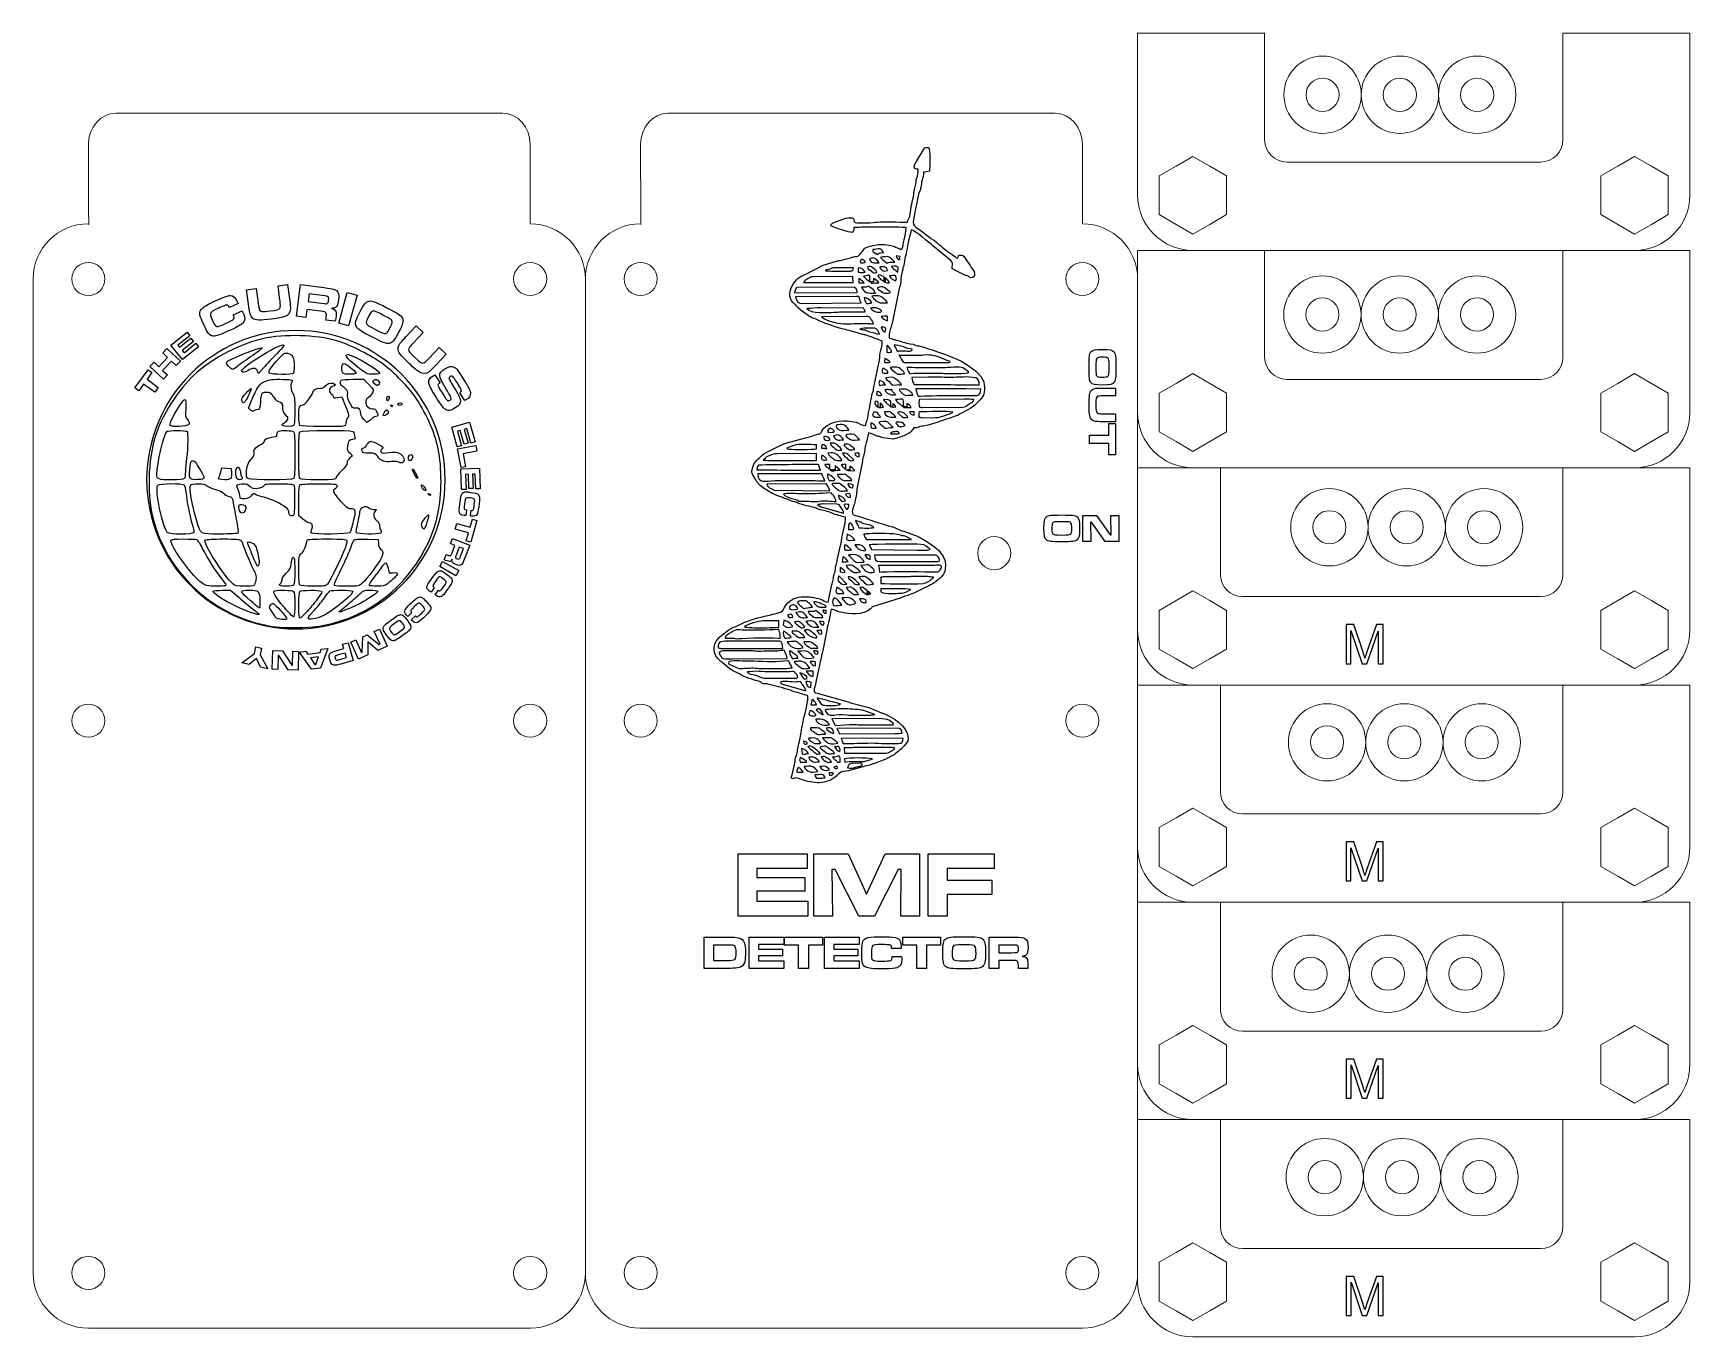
# Model space of a CAD drawing. Header units: millimetres. Extents: x -93 to 57, y 25 to 143.
import ezdxf

# ---------------------------------------------------------------- set-up
doc = ezdxf.new("R2010")
doc.units = ezdxf.units.MM
doc.header["$MEASUREMENT"] = 0
doc.layers.add('Layer 1', color=7, linetype='Continuous')

msp = doc.modelspace()

# ---------------------------------------------------------------- linework, layer by layer
at = {"layer": 'Layer 1', "color": 250, "lineweight": 20}
msp.add_ellipse((-5.6992, 95.9822), major_axis=(0, 1.5), ratio=1, dxfattribs=at)
for points, knots in [([(18.7811, 133.4015), (18.7811, 133.4015), (18.7811, 143.0745), (18.7811, 143.0745), (18.7811, 143.0745), (18.7811, 143.0745), (7.2823, 143.0745), (7.2823, 143.0745), (7.2823, 143.0745), (7.2823, 143.0745), (7.2822, 143.0745), (7.2822, 143.0745), (7.2822, 143.0745), (7.2822, 143.0745), (7.2822, 128.4003), (7.2822, 128.4003), (7.2822, 128.4003), (7.2822, 125.65), (9.5324, 123.4), (12.2824, 123.4), (12.2824, 123.4), (12.2824, 123.4), (52.282, 123.4), (52.282, 123.4), (52.282, 123.4), (55.0319, 123.4), (57.2822, 125.6502), (57.2822, 128.4003), (57.2822, 128.4003), (57.2822, 128.4003), (57.2822, 143.0745), (57.2822, 143.0745), (57.2822, 143.0745), (57.2822, 143.0745), (45.7811, 143.0745), (45.7811, 143.0745), (45.7811, 143.0745), (45.7811, 143.0745), (45.7811, 133.4015), (45.7811, 133.4015), (45.7811, 133.4015), (45.7811, 133.4015), (45.7811, 133.4015), (45.7811, 133.4015), (45.7811, 133.4015), (45.7811, 132.2969), (44.8857, 131.4015), (43.7812, 131.4015), (43.7812, 131.4015), (43.7812, 131.4015), (22.7811, 131.4015), (22.7811, 131.4015), (22.7811, 131.4015), (22.7811, 131.4015), (20.781, 131.4015), (20.781, 131.4015), (20.781, 131.4015), (19.6765, 131.4015), (18.7811, 132.2969), (18.7811, 133.4015), (18.7811, 133.4015), (18.7811, 133.4015), (18.7811, 133.4015), (18.7811, 133.4015)], [0, 0, 0, 0, 0.05882353, 0.05882353, 0.05882353, 0.05882353, 0.11764706, 0.11764706, 0.11764706, 0.11764706, 0.17647059, 0.17647059, 0.17647059, 0.17647059, 0.23529412, 0.23529412, 0.23529412, 0.23529412, 0.29411765, 0.29411765, 0.29411765, 0.29411765, 0.35294118, 0.35294118, 0.35294118, 0.35294118, 0.41176471, 0.41176471, 0.41176471, 0.41176471, 0.47058824, 0.47058824, 0.47058824, 0.47058824, 0.52941176, 0.52941176, 0.52941176, 0.52941176, 0.58823529, 0.58823529, 0.58823529, 0.58823529, 0.64705882, 0.64705882, 0.64705882, 0.64705882, 0.70588235, 0.70588235, 0.70588235, 0.70588235, 0.76470588, 0.76470588, 0.76470588, 0.76470588, 0.82352941, 0.82352941, 0.82352941, 0.82352941, 0.88235294, 0.88235294, 0.88235294, 0.88235294, 1, 1, 1, 1]), ([(24.0279, 140.9925), (25.961, 140.9925), (27.5279, 139.4255), (27.5279, 137.4925), (27.5279, 137.4925), (27.5279, 135.5595), (25.961, 133.9925), (24.0279, 133.9925), (24.0279, 133.9925), (22.0948, 133.9925), (20.5279, 135.5595), (20.5279, 137.4925), (20.5279, 137.4925), (20.5279, 139.4255), (22.0948, 140.9925), (24.0279, 140.9925)], [0, 0, 0, 0, 0.2, 0.2, 0.2, 0.2, 0.4, 0.4, 0.4, 0.4, 0.6, 0.6, 0.6, 0.6, 1, 1, 1, 1]), ([(31.0279, 140.9925), (32.961, 140.9925), (34.5279, 139.4255), (34.5279, 137.4925), (34.5279, 137.4925), (34.5279, 135.5595), (32.961, 133.9925), (31.0279, 133.9925), (31.0279, 133.9925), (29.0948, 133.9925), (27.5279, 135.5595), (27.5279, 137.4925), (27.5279, 137.4925), (27.5279, 139.4255), (29.0948, 140.9925), (31.0279, 140.9925)], [0, 0, 0, 0, 0.2, 0.2, 0.2, 0.2, 0.4, 0.4, 0.4, 0.4, 0.6, 0.6, 0.6, 0.6, 1, 1, 1, 1]), ([(38.0279, 140.9925), (39.961, 140.9925), (41.5279, 139.4255), (41.5279, 137.4925), (41.5279, 137.4925), (41.5279, 135.5595), (39.961, 133.9925), (38.0279, 133.9925), (38.0279, 133.9925), (36.0948, 133.9925), (34.5279, 135.5595), (34.5279, 137.4925), (34.5279, 137.4925), (34.5279, 139.4255), (36.0948, 140.9925), (38.0279, 140.9925)], [0, 0, 0, 0, 0.2, 0.2, 0.2, 0.2, 0.4, 0.4, 0.4, 0.4, 0.6, 0.6, 0.6, 0.6, 1, 1, 1, 1]), ([(24.0279, 138.9925), (24.8563, 138.9925), (25.5279, 138.3209), (25.5279, 137.4925), (25.5279, 137.4925), (25.5279, 136.6641), (24.8563, 135.9925), (24.0279, 135.9925), (24.0279, 135.9925), (23.1995, 135.9925), (22.5279, 136.6641), (22.5279, 137.4925), (22.5279, 137.4925), (22.5279, 138.3209), (23.1995, 138.9925), (24.0279, 138.9925)], [0, 0, 0, 0, 0.2, 0.2, 0.2, 0.2, 0.4, 0.4, 0.4, 0.4, 0.6, 0.6, 0.6, 0.6, 1, 1, 1, 1]), ([(31.0279, 138.9925), (31.8563, 138.9925), (32.5279, 138.3209), (32.5279, 137.4925), (32.5279, 137.4925), (32.5279, 136.6641), (31.8563, 135.9925), (31.0279, 135.9925), (31.0279, 135.9925), (30.1995, 135.9925), (29.5279, 136.6641), (29.5279, 137.4925), (29.5279, 137.4925), (29.5279, 138.3209), (30.1995, 138.9925), (31.0279, 138.9925)], [0, 0, 0, 0, 0.2, 0.2, 0.2, 0.2, 0.4, 0.4, 0.4, 0.4, 0.6, 0.6, 0.6, 0.6, 1, 1, 1, 1]), ([(38.0279, 138.9925), (38.8563, 138.9925), (39.5279, 138.3209), (39.5279, 137.4925), (39.5279, 137.4925), (39.5279, 136.6641), (38.8563, 135.9925), (38.0279, 135.9925), (38.0279, 135.9925), (37.1995, 135.9925), (36.5279, 136.6641), (36.5279, 137.4925), (36.5279, 137.4925), (36.5279, 138.3209), (37.1995, 138.9925), (38.0279, 138.9925)], [0, 0, 0, 0, 0.2, 0.2, 0.2, 0.2, 0.4, 0.4, 0.4, 0.4, 0.6, 0.6, 0.6, 0.6, 1, 1, 1, 1]), ([(-47.7176, 129.818), (-47.7176, 126.6165), (-47.718, 125.8159), (-47.718, 125.8159), (-47.718, 125.8159), (-44.9679, 125.8154), (-42.7178, 123.5657), (-42.7178, 120.8156), (-42.7178, 120.8156), (-42.7178, 120.8156), (-42.7178, 30.8176), (-42.7178, 30.8176), (-42.7178, 30.8176), (-42.7178, 28.0674), (-44.968, 25.8173), (-47.718, 25.8173), (-47.718, 25.8173), (-47.718, 25.8173), (-87.7176, 25.8173), (-87.7176, 25.8173), (-87.7176, 25.8173), (-90.4676, 25.8173), (-92.7178, 28.0673), (-92.7178, 30.8176), (-92.7178, 30.8176), (-92.7178, 30.8176), (-92.7178, 120.8156), (-92.7178, 120.8156), (-92.7178, 120.8156), (-92.7178, 123.5659), (-90.4677, 125.8159), (-87.7176, 125.8159), (-87.7176, 125.8159), (-87.638, 125.8159), (-87.7176, 124.5996), (-87.7176, 132.9852), (-87.7176, 132.9852), (-87.7176, 134.5422), (-86.6045, 135.8158), (-85.244, 135.8159), (-85.244, 135.8159), (-85.244, 135.8159), (-50.1911, 135.818), (-50.1911, 135.818), (-50.1911, 135.818), (-48.8306, 135.8181), (-47.7176, 134.5438), (-47.7176, 132.9873), (-47.7176, 132.9873), (-47.7176, 131.9309), (-47.7176, 130.8744), (-47.7176, 129.818)], [0, 0, 0, 0, 0.07142857, 0.07142857, 0.07142857, 0.07142857, 0.14285714, 0.14285714, 0.14285714, 0.14285714, 0.21428571, 0.21428571, 0.21428571, 0.21428571, 0.28571429, 0.28571429, 0.28571429, 0.28571429, 0.35714286, 0.35714286, 0.35714286, 0.35714286, 0.42857143, 0.42857143, 0.42857143, 0.42857143, 0.5, 0.5, 0.5, 0.5, 0.57142857, 0.57142857, 0.57142857, 0.57142857, 0.64285714, 0.64285714, 0.64285714, 0.64285714, 0.71428571, 0.71428571, 0.71428571, 0.71428571, 0.78571429, 0.78571429, 0.78571429, 0.78571429, 0.85714286, 0.85714286, 0.85714286, 0.85714286, 1, 1, 1, 1]), ([(2.2824, 129.818), (2.2824, 126.6165), (2.282, 125.8159), (2.282, 125.8159), (2.282, 125.8159), (5.0321, 125.8154), (7.2822, 123.5657), (7.2822, 120.8156), (7.2822, 120.8156), (7.2822, 120.8156), (7.2822, 30.8176), (7.2822, 30.8176), (7.2822, 30.8176), (7.2822, 28.0674), (5.032, 25.8173), (2.282, 25.8173), (2.282, 25.8173), (2.282, 25.8173), (-37.7176, 25.8173), (-37.7176, 25.8173), (-37.7176, 25.8173), (-40.4676, 25.8173), (-42.7178, 28.0673), (-42.7178, 30.8176), (-42.7178, 30.8176), (-42.7178, 30.8176), (-42.7178, 120.8156), (-42.7178, 120.8156), (-42.7178, 120.8156), (-42.7178, 123.5659), (-40.4677, 125.8159), (-37.7176, 125.8159), (-37.7176, 125.8159), (-37.638, 125.8159), (-37.7176, 124.5996), (-37.7176, 132.9852), (-37.7176, 132.9852), (-37.7176, 134.5422), (-36.6045, 135.8158), (-35.244, 135.8159), (-35.244, 135.8159), (-35.244, 135.8159), (-0.1911, 135.818), (-0.1911, 135.818), (-0.1911, 135.818), (1.1694, 135.8181), (2.2824, 134.5438), (2.2824, 132.9873), (2.2824, 132.9873), (2.2824, 131.9309), (2.2824, 130.8744), (2.2824, 129.818)], [0, 0, 0, 0, 0.07142857, 0.07142857, 0.07142857, 0.07142857, 0.14285714, 0.14285714, 0.14285714, 0.14285714, 0.21428571, 0.21428571, 0.21428571, 0.21428571, 0.28571429, 0.28571429, 0.28571429, 0.28571429, 0.35714286, 0.35714286, 0.35714286, 0.35714286, 0.42857143, 0.42857143, 0.42857143, 0.42857143, 0.5, 0.5, 0.5, 0.5, 0.57142857, 0.57142857, 0.57142857, 0.57142857, 0.64285714, 0.64285714, 0.64285714, 0.64285714, 0.71428571, 0.71428571, 0.71428571, 0.71428571, 0.78571429, 0.78571429, 0.78571429, 0.78571429, 0.85714286, 0.85714286, 0.85714286, 0.85714286, 1, 1, 1, 1]), ([(12.2823, 131.919), (12.2823, 131.919), (13.8062, 131.0393), (13.8062, 131.0393), (13.8062, 131.0393), (13.8062, 131.0393), (15.3299, 130.1595), (15.3299, 130.1595), (15.3299, 130.1595), (15.3299, 130.1595), (15.3299, 128.4), (15.3299, 128.4), (15.3299, 128.4), (15.3299, 128.4), (15.3299, 126.6405), (15.3299, 126.6405), (15.3299, 126.6405), (15.3299, 126.6405), (13.8062, 125.7607), (13.8062, 125.7607), (13.8062, 125.7607), (13.8062, 125.7607), (12.2823, 124.881), (12.2823, 124.881), (12.2823, 124.881), (12.2823, 124.881), (10.7584, 125.7607), (10.7584, 125.7607), (10.7584, 125.7607), (10.7584, 125.7607), (9.2347, 126.6405), (9.2347, 126.6405), (9.2347, 126.6405), (9.2347, 126.6405), (9.2347, 128.4), (9.2347, 128.4), (9.2347, 128.4), (9.2347, 128.4), (9.2347, 130.1595), (9.2347, 130.1595), (9.2347, 130.1595), (9.2347, 130.1595), (10.7584, 131.0393), (10.7584, 131.0393), (10.7584, 131.0393), (10.7584, 131.0393), (12.2823, 131.919), (12.2823, 131.919)], [0, 0, 0, 0, 0.07692308, 0.07692308, 0.07692308, 0.07692308, 0.15384615, 0.15384615, 0.15384615, 0.15384615, 0.23076923, 0.23076923, 0.23076923, 0.23076923, 0.30769231, 0.30769231, 0.30769231, 0.30769231, 0.38461538, 0.38461538, 0.38461538, 0.38461538, 0.46153846, 0.46153846, 0.46153846, 0.46153846, 0.53846154, 0.53846154, 0.53846154, 0.53846154, 0.61538462, 0.61538462, 0.61538462, 0.61538462, 0.69230769, 0.69230769, 0.69230769, 0.69230769, 0.76923077, 0.76923077, 0.76923077, 0.76923077, 0.84615385, 0.84615385, 0.84615385, 0.84615385, 1, 1, 1, 1]), ([(52.2822, 131.919), (52.2822, 131.919), (53.8061, 131.0393), (53.8061, 131.0393), (53.8061, 131.0393), (53.8061, 131.0393), (55.3298, 130.1595), (55.3298, 130.1595), (55.3298, 130.1595), (55.3298, 130.1595), (55.3298, 128.4), (55.3298, 128.4), (55.3298, 128.4), (55.3298, 128.4), (55.3298, 126.6405), (55.3298, 126.6405), (55.3298, 126.6405), (55.3298, 126.6405), (53.8061, 125.7607), (53.8061, 125.7607), (53.8061, 125.7607), (53.8061, 125.7607), (52.2822, 124.881), (52.2822, 124.881), (52.2822, 124.881), (52.2822, 124.881), (50.7583, 125.7607), (50.7583, 125.7607), (50.7583, 125.7607), (50.7583, 125.7607), (49.2346, 126.6405), (49.2346, 126.6405), (49.2346, 126.6405), (49.2346, 126.6405), (49.2346, 128.4), (49.2346, 128.4), (49.2346, 128.4), (49.2346, 128.4), (49.2346, 130.1595), (49.2346, 130.1595), (49.2346, 130.1595), (49.2346, 130.1595), (50.7583, 131.0393), (50.7583, 131.0393), (50.7583, 131.0393), (50.7583, 131.0393), (52.2822, 131.919), (52.2822, 131.919)], [0, 0, 0, 0, 0.07692308, 0.07692308, 0.07692308, 0.07692308, 0.15384615, 0.15384615, 0.15384615, 0.15384615, 0.23076923, 0.23076923, 0.23076923, 0.23076923, 0.30769231, 0.30769231, 0.30769231, 0.30769231, 0.38461538, 0.38461538, 0.38461538, 0.38461538, 0.46153846, 0.46153846, 0.46153846, 0.46153846, 0.53846154, 0.53846154, 0.53846154, 0.53846154, 0.61538462, 0.61538462, 0.61538462, 0.61538462, 0.69230769, 0.69230769, 0.69230769, 0.69230769, 0.76923077, 0.76923077, 0.76923077, 0.76923077, 0.84615385, 0.84615385, 0.84615385, 0.84615385, 1, 1, 1, 1]), ([(18.7811, 113.727), (18.7811, 113.727), (18.7811, 123.4), (18.7811, 123.4), (18.7811, 123.4), (18.7811, 123.4), (7.2823, 123.4), (7.2823, 123.4), (7.2823, 123.4), (7.2823, 123.4), (7.2822, 123.4), (7.2822, 123.4), (7.2822, 123.4), (7.2822, 123.4), (7.2822, 108.7258), (7.2822, 108.7258), (7.2822, 108.7258), (7.2822, 105.9755), (9.5324, 103.7255), (12.2824, 103.7255), (12.2824, 103.7255), (12.2824, 103.7255), (52.282, 103.7255), (52.282, 103.7255), (52.282, 103.7255), (55.0319, 103.7255), (57.2822, 105.9757), (57.2822, 108.7258), (57.2822, 108.7258), (57.2822, 108.7258), (57.2822, 123.4), (57.2822, 123.4), (57.2822, 123.4), (57.2822, 123.4), (45.7811, 123.4), (45.7811, 123.4), (45.7811, 123.4), (45.7811, 123.4), (45.7811, 113.727), (45.7811, 113.727), (45.7811, 113.727), (45.7811, 113.727), (45.7811, 113.727), (45.7811, 113.727), (45.7811, 113.727), (45.7811, 112.6224), (44.8857, 111.727), (43.7812, 111.727), (43.7812, 111.727), (43.7812, 111.727), (22.7811, 111.727), (22.7811, 111.727), (22.7811, 111.727), (22.7811, 111.727), (20.781, 111.727), (20.781, 111.727), (20.781, 111.727), (19.6765, 111.727), (18.7811, 112.6224), (18.7811, 113.727), (18.7811, 113.727), (18.7811, 113.727), (18.7811, 113.727), (18.7811, 113.727)], [0, 0, 0, 0, 0.05882353, 0.05882353, 0.05882353, 0.05882353, 0.11764706, 0.11764706, 0.11764706, 0.11764706, 0.17647059, 0.17647059, 0.17647059, 0.17647059, 0.23529412, 0.23529412, 0.23529412, 0.23529412, 0.29411765, 0.29411765, 0.29411765, 0.29411765, 0.35294118, 0.35294118, 0.35294118, 0.35294118, 0.41176471, 0.41176471, 0.41176471, 0.41176471, 0.47058824, 0.47058824, 0.47058824, 0.47058824, 0.52941176, 0.52941176, 0.52941176, 0.52941176, 0.58823529, 0.58823529, 0.58823529, 0.58823529, 0.64705882, 0.64705882, 0.64705882, 0.64705882, 0.70588235, 0.70588235, 0.70588235, 0.70588235, 0.76470588, 0.76470588, 0.76470588, 0.76470588, 0.82352941, 0.82352941, 0.82352941, 0.82352941, 0.88235294, 0.88235294, 0.88235294, 0.88235294, 1, 1, 1, 1]), ([(-87.7176, 122.3159), (-86.8892, 122.3159), (-86.2176, 121.6443), (-86.2176, 120.8159), (-86.2176, 120.8159), (-86.2176, 119.9875), (-86.8892, 119.3159), (-87.7176, 119.3159), (-87.7176, 119.3159), (-88.546, 119.3159), (-89.2176, 119.9875), (-89.2176, 120.8159), (-89.2176, 120.8159), (-89.2176, 121.6443), (-88.546, 122.3159), (-87.7176, 122.3159)], [0, 0, 0, 0, 0.2, 0.2, 0.2, 0.2, 0.4, 0.4, 0.4, 0.4, 0.6, 0.6, 0.6, 0.6, 1, 1, 1, 1]), ([(-47.7177, 122.3159), (-46.8893, 122.3159), (-46.2177, 121.6443), (-46.2177, 120.8159), (-46.2177, 120.8159), (-46.2177, 119.9875), (-46.8893, 119.3159), (-47.7177, 119.3159), (-47.7177, 119.3159), (-48.5461, 119.3159), (-49.2177, 119.9875), (-49.2177, 120.8159), (-49.2177, 120.8159), (-49.2177, 121.6443), (-48.5461, 122.3159), (-47.7177, 122.3159)], [0, 0, 0, 0, 0.2, 0.2, 0.2, 0.2, 0.4, 0.4, 0.4, 0.4, 0.6, 0.6, 0.6, 0.6, 1, 1, 1, 1]), ([(-37.7176, 122.3159), (-36.8892, 122.3159), (-36.2176, 121.6443), (-36.2176, 120.8159), (-36.2176, 120.8159), (-36.2176, 119.9875), (-36.8892, 119.3159), (-37.7176, 119.3159), (-37.7176, 119.3159), (-38.546, 119.3159), (-39.2176, 119.9875), (-39.2176, 120.8159), (-39.2176, 120.8159), (-39.2176, 121.6443), (-38.546, 122.3159), (-37.7176, 122.3159)], [0, 0, 0, 0, 0.2, 0.2, 0.2, 0.2, 0.4, 0.4, 0.4, 0.4, 0.6, 0.6, 0.6, 0.6, 1, 1, 1, 1]), ([(2.2823, 122.3159), (3.1107, 122.3159), (3.7823, 121.6443), (3.7823, 120.8159), (3.7823, 120.8159), (3.7823, 119.9875), (3.1107, 119.3159), (2.2823, 119.3159), (2.2823, 119.3159), (1.4539, 119.3159), (0.7823, 119.9875), (0.7823, 120.8159), (0.7823, 120.8159), (0.7823, 121.6443), (1.4539, 122.3159), (2.2823, 122.3159)], [0, 0, 0, 0, 0.2, 0.2, 0.2, 0.2, 0.4, 0.4, 0.4, 0.4, 0.6, 0.6, 0.6, 0.6, 1, 1, 1, 1]), ([(24.013, 121.0956), (25.9461, 121.0956), (27.513, 119.5286), (27.513, 117.5956), (27.513, 117.5956), (27.513, 115.6626), (25.9461, 114.0956), (24.013, 114.0956), (24.013, 114.0956), (22.0799, 114.0956), (20.513, 115.6626), (20.513, 117.5956), (20.513, 117.5956), (20.513, 119.5286), (22.0799, 121.0956), (24.013, 121.0956)], [0, 0, 0, 0, 0.2, 0.2, 0.2, 0.2, 0.4, 0.4, 0.4, 0.4, 0.6, 0.6, 0.6, 0.6, 1, 1, 1, 1]), ([(31.013, 121.0956), (32.9461, 121.0956), (34.513, 119.5286), (34.513, 117.5956), (34.513, 117.5956), (34.513, 115.6626), (32.9461, 114.0956), (31.013, 114.0956), (31.013, 114.0956), (29.0799, 114.0956), (27.513, 115.6626), (27.513, 117.5956), (27.513, 117.5956), (27.513, 119.5286), (29.0799, 121.0956), (31.013, 121.0956)], [0, 0, 0, 0, 0.2, 0.2, 0.2, 0.2, 0.4, 0.4, 0.4, 0.4, 0.6, 0.6, 0.6, 0.6, 1, 1, 1, 1]), ([(38.013, 121.0956), (39.9461, 121.0956), (41.513, 119.5286), (41.513, 117.5956), (41.513, 117.5956), (41.513, 115.6626), (39.9461, 114.0956), (38.013, 114.0956), (38.013, 114.0956), (36.0799, 114.0956), (34.513, 115.6626), (34.513, 117.5956), (34.513, 117.5956), (34.513, 119.5286), (36.0799, 121.0956), (38.013, 121.0956)], [0, 0, 0, 0, 0.2, 0.2, 0.2, 0.2, 0.4, 0.4, 0.4, 0.4, 0.6, 0.6, 0.6, 0.6, 1, 1, 1, 1]), ([(24.013, 119.0956), (24.8414, 119.0956), (25.513, 118.424), (25.513, 117.5956), (25.513, 117.5956), (25.513, 116.7672), (24.8414, 116.0956), (24.013, 116.0956), (24.013, 116.0956), (23.1846, 116.0956), (22.513, 116.7672), (22.513, 117.5956), (22.513, 117.5956), (22.513, 118.424), (23.1846, 119.0956), (24.013, 119.0956)], [0, 0, 0, 0, 0.2, 0.2, 0.2, 0.2, 0.4, 0.4, 0.4, 0.4, 0.6, 0.6, 0.6, 0.6, 1, 1, 1, 1]), ([(31.013, 119.0956), (31.8414, 119.0956), (32.513, 118.424), (32.513, 117.5956), (32.513, 117.5956), (32.513, 116.7672), (31.8414, 116.0956), (31.013, 116.0956), (31.013, 116.0956), (30.1846, 116.0956), (29.513, 116.7672), (29.513, 117.5956), (29.513, 117.5956), (29.513, 118.424), (30.1846, 119.0956), (31.013, 119.0956)], [0, 0, 0, 0, 0.2, 0.2, 0.2, 0.2, 0.4, 0.4, 0.4, 0.4, 0.6, 0.6, 0.6, 0.6, 1, 1, 1, 1]), ([(38.013, 119.0956), (38.8414, 119.0956), (39.513, 118.424), (39.513, 117.5956), (39.513, 117.5956), (39.513, 116.7672), (38.8414, 116.0956), (38.013, 116.0956), (38.013, 116.0956), (37.1846, 116.0956), (36.513, 116.7672), (36.513, 117.5956), (36.513, 117.5956), (36.513, 118.424), (37.1846, 119.0956), (38.013, 119.0956)], [0, 0, 0, 0, 0.2, 0.2, 0.2, 0.2, 0.4, 0.4, 0.4, 0.4, 0.6, 0.6, 0.6, 0.6, 1, 1, 1, 1]), ([(12.2823, 112.2445), (12.2823, 112.2445), (13.8062, 111.3648), (13.8062, 111.3648), (13.8062, 111.3648), (13.8062, 111.3648), (15.3299, 110.485), (15.3299, 110.485), (15.3299, 110.485), (15.3299, 110.485), (15.3299, 108.7255), (15.3299, 108.7255), (15.3299, 108.7255), (15.3299, 108.7255), (15.3299, 106.966), (15.3299, 106.966), (15.3299, 106.966), (15.3299, 106.966), (13.8062, 106.0862), (13.8062, 106.0862), (13.8062, 106.0862), (13.8062, 106.0862), (12.2823, 105.2065), (12.2823, 105.2065), (12.2823, 105.2065), (12.2823, 105.2065), (10.7584, 106.0862), (10.7584, 106.0862), (10.7584, 106.0862), (10.7584, 106.0862), (9.2347, 106.966), (9.2347, 106.966), (9.2347, 106.966), (9.2347, 106.966), (9.2347, 108.7255), (9.2347, 108.7255), (9.2347, 108.7255), (9.2347, 108.7255), (9.2347, 110.485), (9.2347, 110.485), (9.2347, 110.485), (9.2347, 110.485), (10.7584, 111.3648), (10.7584, 111.3648), (10.7584, 111.3648), (10.7584, 111.3648), (12.2823, 112.2445), (12.2823, 112.2445)], [0, 0, 0, 0, 0.07692308, 0.07692308, 0.07692308, 0.07692308, 0.15384615, 0.15384615, 0.15384615, 0.15384615, 0.23076923, 0.23076923, 0.23076923, 0.23076923, 0.30769231, 0.30769231, 0.30769231, 0.30769231, 0.38461538, 0.38461538, 0.38461538, 0.38461538, 0.46153846, 0.46153846, 0.46153846, 0.46153846, 0.53846154, 0.53846154, 0.53846154, 0.53846154, 0.61538462, 0.61538462, 0.61538462, 0.61538462, 0.69230769, 0.69230769, 0.69230769, 0.69230769, 0.76923077, 0.76923077, 0.76923077, 0.76923077, 0.84615385, 0.84615385, 0.84615385, 0.84615385, 1, 1, 1, 1]), ([(52.2822, 112.2445), (52.2822, 112.2445), (53.8061, 111.3648), (53.8061, 111.3648), (53.8061, 111.3648), (53.8061, 111.3648), (55.3298, 110.485), (55.3298, 110.485), (55.3298, 110.485), (55.3298, 110.485), (55.3298, 108.7255), (55.3298, 108.7255), (55.3298, 108.7255), (55.3298, 108.7255), (55.3298, 106.966), (55.3298, 106.966), (55.3298, 106.966), (55.3298, 106.966), (53.8061, 106.0862), (53.8061, 106.0862), (53.8061, 106.0862), (53.8061, 106.0862), (52.2822, 105.2065), (52.2822, 105.2065), (52.2822, 105.2065), (52.2822, 105.2065), (50.7583, 106.0862), (50.7583, 106.0862), (50.7583, 106.0862), (50.7583, 106.0862), (49.2346, 106.966), (49.2346, 106.966), (49.2346, 106.966), (49.2346, 106.966), (49.2346, 108.7255), (49.2346, 108.7255), (49.2346, 108.7255), (49.2346, 108.7255), (49.2346, 110.485), (49.2346, 110.485), (49.2346, 110.485), (49.2346, 110.485), (50.7583, 111.3648), (50.7583, 111.3648), (50.7583, 111.3648), (50.7583, 111.3648), (52.2822, 112.2445), (52.2822, 112.2445)], [0, 0, 0, 0, 0.07692308, 0.07692308, 0.07692308, 0.07692308, 0.15384615, 0.15384615, 0.15384615, 0.15384615, 0.23076923, 0.23076923, 0.23076923, 0.23076923, 0.30769231, 0.30769231, 0.30769231, 0.30769231, 0.38461538, 0.38461538, 0.38461538, 0.38461538, 0.46153846, 0.46153846, 0.46153846, 0.46153846, 0.53846154, 0.53846154, 0.53846154, 0.53846154, 0.61538462, 0.61538462, 0.61538462, 0.61538462, 0.69230769, 0.69230769, 0.69230769, 0.69230769, 0.76923077, 0.76923077, 0.76923077, 0.76923077, 0.84615385, 0.84615385, 0.84615385, 0.84615385, 1, 1, 1, 1]), ([(14.7811, 94.0525), (14.7811, 94.0525), (14.7811, 103.7255), (14.7811, 103.7255), (14.7811, 103.7255), (14.7811, 103.7255), (7.2823, 103.7255), (7.2823, 103.7255), (7.2823, 103.7255), (7.2823, 103.7255), (7.2822, 103.7255), (7.2822, 103.7255), (7.2822, 103.7255), (7.2822, 103.7255), (7.2822, 89.0513), (7.2822, 89.0513), (7.2822, 89.0513), (7.2822, 86.301), (9.5324, 84.051), (12.2824, 84.051), (12.2824, 84.051), (12.2824, 84.051), (52.282, 84.051), (52.282, 84.051), (52.282, 84.051), (55.0319, 84.051), (57.2822, 86.3012), (57.2822, 89.0513), (57.2822, 89.0513), (57.2822, 89.0513), (57.2822, 103.7255), (57.2822, 103.7255), (57.2822, 103.7255), (57.2822, 103.7255), (45.7811, 103.7255), (45.7811, 103.7255), (45.7811, 103.7255), (45.7811, 103.7255), (45.7811, 94.0525), (45.7811, 94.0525), (45.7811, 94.0525), (45.7811, 94.0525), (45.7811, 94.0525), (45.7811, 94.0525), (45.7811, 94.0525), (45.7811, 92.9479), (44.8857, 92.0525), (43.7812, 92.0525), (43.7812, 92.0525), (43.7812, 92.0525), (18.7811, 92.0525), (18.7811, 92.0525), (18.7811, 92.0525), (18.7811, 92.0525), (16.781, 92.0525), (16.781, 92.0525), (16.781, 92.0525), (15.6765, 92.0525), (14.7811, 92.9479), (14.7811, 94.0525), (14.7811, 94.0525), (14.7811, 94.0525), (14.7811, 94.0525), (14.7811, 94.0525)], [0, 0, 0, 0, 0.05882353, 0.05882353, 0.05882353, 0.05882353, 0.11764706, 0.11764706, 0.11764706, 0.11764706, 0.17647059, 0.17647059, 0.17647059, 0.17647059, 0.23529412, 0.23529412, 0.23529412, 0.23529412, 0.29411765, 0.29411765, 0.29411765, 0.29411765, 0.35294118, 0.35294118, 0.35294118, 0.35294118, 0.41176471, 0.41176471, 0.41176471, 0.41176471, 0.47058824, 0.47058824, 0.47058824, 0.47058824, 0.52941176, 0.52941176, 0.52941176, 0.52941176, 0.58823529, 0.58823529, 0.58823529, 0.58823529, 0.64705882, 0.64705882, 0.64705882, 0.64705882, 0.70588235, 0.70588235, 0.70588235, 0.70588235, 0.76470588, 0.76470588, 0.76470588, 0.76470588, 0.82352941, 0.82352941, 0.82352941, 0.82352941, 0.88235294, 0.88235294, 0.88235294, 0.88235294, 1, 1, 1, 1]), ([(24.648, 101.834), (26.5811, 101.834), (28.148, 100.267), (28.148, 98.334), (28.148, 98.334), (28.148, 96.401), (26.5811, 94.834), (24.648, 94.834), (24.648, 94.834), (22.7149, 94.834), (21.148, 96.401), (21.148, 98.334), (21.148, 98.334), (21.148, 100.267), (22.7149, 101.834), (24.648, 101.834)], [0, 0, 0, 0, 0.2, 0.2, 0.2, 0.2, 0.4, 0.4, 0.4, 0.4, 0.6, 0.6, 0.6, 0.6, 1, 1, 1, 1]), ([(31.648, 101.834), (33.5811, 101.834), (35.148, 100.267), (35.148, 98.334), (35.148, 98.334), (35.148, 96.401), (33.5811, 94.834), (31.648, 94.834), (31.648, 94.834), (29.7149, 94.834), (28.148, 96.401), (28.148, 98.334), (28.148, 98.334), (28.148, 100.267), (29.7149, 101.834), (31.648, 101.834)], [0, 0, 0, 0, 0.2, 0.2, 0.2, 0.2, 0.4, 0.4, 0.4, 0.4, 0.6, 0.6, 0.6, 0.6, 1, 1, 1, 1]), ([(38.648, 101.834), (40.5811, 101.834), (42.148, 100.267), (42.148, 98.334), (42.148, 98.334), (42.148, 96.401), (40.5811, 94.834), (38.648, 94.834), (38.648, 94.834), (36.7149, 94.834), (35.148, 96.401), (35.148, 98.334), (35.148, 98.334), (35.148, 100.267), (36.7149, 101.834), (38.648, 101.834)], [0, 0, 0, 0, 0.2, 0.2, 0.2, 0.2, 0.4, 0.4, 0.4, 0.4, 0.6, 0.6, 0.6, 0.6, 1, 1, 1, 1]), ([(24.648, 99.834), (25.4764, 99.834), (26.148, 99.1624), (26.148, 98.334), (26.148, 98.334), (26.148, 97.5056), (25.4764, 96.834), (24.648, 96.834), (24.648, 96.834), (23.8196, 96.834), (23.148, 97.5056), (23.148, 98.334), (23.148, 98.334), (23.148, 99.1624), (23.8196, 99.834), (24.648, 99.834)], [0, 0, 0, 0, 0.2, 0.2, 0.2, 0.2, 0.4, 0.4, 0.4, 0.4, 0.6, 0.6, 0.6, 0.6, 1, 1, 1, 1]), ([(31.648, 99.834), (32.4764, 99.834), (33.148, 99.1624), (33.148, 98.334), (33.148, 98.334), (33.148, 97.5056), (32.4764, 96.834), (31.648, 96.834), (31.648, 96.834), (30.8196, 96.834), (30.148, 97.5056), (30.148, 98.334), (30.148, 98.334), (30.148, 99.1624), (30.8196, 99.834), (31.648, 99.834)], [0, 0, 0, 0, 0.2, 0.2, 0.2, 0.2, 0.4, 0.4, 0.4, 0.4, 0.6, 0.6, 0.6, 0.6, 1, 1, 1, 1]), ([(38.648, 99.834), (39.4764, 99.834), (40.148, 99.1624), (40.148, 98.334), (40.148, 98.334), (40.148, 97.5056), (39.4764, 96.834), (38.648, 96.834), (38.648, 96.834), (37.8196, 96.834), (37.148, 97.5056), (37.148, 98.334), (37.148, 98.334), (37.148, 99.1624), (37.8196, 99.834), (38.648, 99.834)], [0, 0, 0, 0, 0.2, 0.2, 0.2, 0.2, 0.4, 0.4, 0.4, 0.4, 0.6, 0.6, 0.6, 0.6, 1, 1, 1, 1]), ([(12.2823, 92.57), (12.2823, 92.57), (13.8062, 91.6903), (13.8062, 91.6903), (13.8062, 91.6903), (13.8062, 91.6903), (15.3299, 90.8105), (15.3299, 90.8105), (15.3299, 90.8105), (15.3299, 90.8105), (15.3299, 89.051), (15.3299, 89.051), (15.3299, 89.051), (15.3299, 89.051), (15.3299, 87.2915), (15.3299, 87.2915), (15.3299, 87.2915), (15.3299, 87.2915), (13.8062, 86.4117), (13.8062, 86.4117), (13.8062, 86.4117), (13.8062, 86.4117), (12.2823, 85.532), (12.2823, 85.532), (12.2823, 85.532), (12.2823, 85.532), (10.7584, 86.4117), (10.7584, 86.4117), (10.7584, 86.4117), (10.7584, 86.4117), (9.2347, 87.2915), (9.2347, 87.2915), (9.2347, 87.2915), (9.2347, 87.2915), (9.2347, 89.051), (9.2347, 89.051), (9.2347, 89.051), (9.2347, 89.051), (9.2347, 90.8105), (9.2347, 90.8105), (9.2347, 90.8105), (9.2347, 90.8105), (10.7584, 91.6903), (10.7584, 91.6903), (10.7584, 91.6903), (10.7584, 91.6903), (12.2823, 92.57), (12.2823, 92.57)], [0, 0, 0, 0, 0.07692308, 0.07692308, 0.07692308, 0.07692308, 0.15384615, 0.15384615, 0.15384615, 0.15384615, 0.23076923, 0.23076923, 0.23076923, 0.23076923, 0.30769231, 0.30769231, 0.30769231, 0.30769231, 0.38461538, 0.38461538, 0.38461538, 0.38461538, 0.46153846, 0.46153846, 0.46153846, 0.46153846, 0.53846154, 0.53846154, 0.53846154, 0.53846154, 0.61538462, 0.61538462, 0.61538462, 0.61538462, 0.69230769, 0.69230769, 0.69230769, 0.69230769, 0.76923077, 0.76923077, 0.76923077, 0.76923077, 0.84615385, 0.84615385, 0.84615385, 0.84615385, 1, 1, 1, 1]), ([(52.2822, 92.57), (52.2822, 92.57), (53.8061, 91.6903), (53.8061, 91.6903), (53.8061, 91.6903), (53.8061, 91.6903), (55.3298, 90.8105), (55.3298, 90.8105), (55.3298, 90.8105), (55.3298, 90.8105), (55.3298, 89.051), (55.3298, 89.051), (55.3298, 89.051), (55.3298, 89.051), (55.3298, 87.2915), (55.3298, 87.2915), (55.3298, 87.2915), (55.3298, 87.2915), (53.8061, 86.4117), (53.8061, 86.4117), (53.8061, 86.4117), (53.8061, 86.4117), (52.2822, 85.532), (52.2822, 85.532), (52.2822, 85.532), (52.2822, 85.532), (50.7583, 86.4117), (50.7583, 86.4117), (50.7583, 86.4117), (50.7583, 86.4117), (49.2346, 87.2915), (49.2346, 87.2915), (49.2346, 87.2915), (49.2346, 87.2915), (49.2346, 89.051), (49.2346, 89.051), (49.2346, 89.051), (49.2346, 89.051), (49.2346, 90.8105), (49.2346, 90.8105), (49.2346, 90.8105), (49.2346, 90.8105), (50.7583, 91.6903), (50.7583, 91.6903), (50.7583, 91.6903), (50.7583, 91.6903), (52.2822, 92.57), (52.2822, 92.57)], [0, 0, 0, 0, 0.07692308, 0.07692308, 0.07692308, 0.07692308, 0.15384615, 0.15384615, 0.15384615, 0.15384615, 0.23076923, 0.23076923, 0.23076923, 0.23076923, 0.30769231, 0.30769231, 0.30769231, 0.30769231, 0.38461538, 0.38461538, 0.38461538, 0.38461538, 0.46153846, 0.46153846, 0.46153846, 0.46153846, 0.53846154, 0.53846154, 0.53846154, 0.53846154, 0.61538462, 0.61538462, 0.61538462, 0.61538462, 0.69230769, 0.69230769, 0.69230769, 0.69230769, 0.76923077, 0.76923077, 0.76923077, 0.76923077, 0.84615385, 0.84615385, 0.84615385, 0.84615385, 1, 1, 1, 1]), ([(14.7811, 74.378), (14.7811, 74.378), (14.7811, 84.051), (14.7811, 84.051), (14.7811, 84.051), (14.7811, 84.051), (7.2823, 84.051), (7.2823, 84.051), (7.2823, 84.051), (7.2823, 84.051), (7.2822, 84.051), (7.2822, 84.051), (7.2822, 84.051), (7.2822, 84.051), (7.2822, 69.3768), (7.2822, 69.3768), (7.2822, 69.3768), (7.2822, 66.6265), (9.5324, 64.3765), (12.2824, 64.3765), (12.2824, 64.3765), (12.2824, 64.3765), (52.282, 64.3765), (52.282, 64.3765), (52.282, 64.3765), (55.0319, 64.3765), (57.2822, 66.6267), (57.2822, 69.3768), (57.2822, 69.3768), (57.2822, 69.3768), (57.2822, 84.051), (57.2822, 84.051), (57.2822, 84.051), (57.2822, 84.051), (45.7811, 84.051), (45.7811, 84.051), (45.7811, 84.051), (45.7811, 84.051), (45.7811, 74.378), (45.7811, 74.378), (45.7811, 74.378), (45.7811, 74.378), (45.7811, 74.378), (45.7811, 74.378), (45.7811, 74.378), (45.7811, 73.2734), (44.8857, 72.378), (43.7812, 72.378), (43.7812, 72.378), (43.7812, 72.378), (18.7811, 72.378), (18.7811, 72.378), (18.7811, 72.378), (18.7811, 72.378), (16.781, 72.378), (16.781, 72.378), (16.781, 72.378), (15.6765, 72.378), (14.7811, 73.2734), (14.7811, 74.378), (14.7811, 74.378), (14.7811, 74.378), (14.7811, 74.378), (14.7811, 74.378)], [0, 0, 0, 0, 0.05882353, 0.05882353, 0.05882353, 0.05882353, 0.11764706, 0.11764706, 0.11764706, 0.11764706, 0.17647059, 0.17647059, 0.17647059, 0.17647059, 0.23529412, 0.23529412, 0.23529412, 0.23529412, 0.29411765, 0.29411765, 0.29411765, 0.29411765, 0.35294118, 0.35294118, 0.35294118, 0.35294118, 0.41176471, 0.41176471, 0.41176471, 0.41176471, 0.47058824, 0.47058824, 0.47058824, 0.47058824, 0.52941176, 0.52941176, 0.52941176, 0.52941176, 0.58823529, 0.58823529, 0.58823529, 0.58823529, 0.64705882, 0.64705882, 0.64705882, 0.64705882, 0.70588235, 0.70588235, 0.70588235, 0.70588235, 0.76470588, 0.76470588, 0.76470588, 0.76470588, 0.82352941, 0.82352941, 0.82352941, 0.82352941, 0.88235294, 0.88235294, 0.88235294, 0.88235294, 1, 1, 1, 1]), ([(-87.7176, 82.3172), (-86.8892, 82.3172), (-86.2176, 81.6456), (-86.2176, 80.8172), (-86.2176, 80.8172), (-86.2176, 79.9888), (-86.8892, 79.3172), (-87.7176, 79.3172), (-87.7176, 79.3172), (-88.546, 79.3172), (-89.2176, 79.9888), (-89.2176, 80.8172), (-89.2176, 80.8172), (-89.2176, 81.6456), (-88.546, 82.3172), (-87.7176, 82.3172)], [0, 0, 0, 0, 0.2, 0.2, 0.2, 0.2, 0.4, 0.4, 0.4, 0.4, 0.6, 0.6, 0.6, 0.6, 1, 1, 1, 1]), ([(-47.7177, 82.3172), (-46.8893, 82.3172), (-46.2177, 81.6456), (-46.2177, 80.8172), (-46.2177, 80.8172), (-46.2177, 79.9888), (-46.8893, 79.3172), (-47.7177, 79.3172), (-47.7177, 79.3172), (-48.5461, 79.3172), (-49.2177, 79.9888), (-49.2177, 80.8172), (-49.2177, 80.8172), (-49.2177, 81.6456), (-48.5461, 82.3172), (-47.7177, 82.3172)], [0, 0, 0, 0, 0.2, 0.2, 0.2, 0.2, 0.4, 0.4, 0.4, 0.4, 0.6, 0.6, 0.6, 0.6, 1, 1, 1, 1]), ([(-37.7176, 82.3172), (-36.8892, 82.3172), (-36.2176, 81.6456), (-36.2176, 80.8172), (-36.2176, 80.8172), (-36.2176, 79.9888), (-36.8892, 79.3172), (-37.7176, 79.3172), (-37.7176, 79.3172), (-38.546, 79.3172), (-39.2176, 79.9888), (-39.2176, 80.8172), (-39.2176, 80.8172), (-39.2176, 81.6456), (-38.546, 82.3172), (-37.7176, 82.3172)], [0, 0, 0, 0, 0.2, 0.2, 0.2, 0.2, 0.4, 0.4, 0.4, 0.4, 0.6, 0.6, 0.6, 0.6, 1, 1, 1, 1]), ([(2.2823, 82.3172), (3.1107, 82.3172), (3.7823, 81.6456), (3.7823, 80.8172), (3.7823, 80.8172), (3.7823, 79.9888), (3.1107, 79.3172), (2.2823, 79.3172), (2.2823, 79.3172), (1.4539, 79.3172), (0.7823, 79.9888), (0.7823, 80.8172), (0.7823, 80.8172), (0.7823, 81.6456), (1.4539, 82.3172), (2.2823, 82.3172)], [0, 0, 0, 0, 0.2, 0.2, 0.2, 0.2, 0.4, 0.4, 0.4, 0.4, 0.6, 0.6, 0.6, 0.6, 1, 1, 1, 1]), ([(24.4364, 82.3606), (26.3695, 82.3606), (27.9364, 80.7936), (27.9364, 78.8606), (27.9364, 78.8606), (27.9364, 76.9276), (26.3695, 75.3606), (24.4364, 75.3606), (24.4364, 75.3606), (22.5033, 75.3606), (20.9364, 76.9276), (20.9364, 78.8606), (20.9364, 78.8606), (20.9364, 80.7936), (22.5033, 82.3606), (24.4364, 82.3606)], [0, 0, 0, 0, 0.2, 0.2, 0.2, 0.2, 0.4, 0.4, 0.4, 0.4, 0.6, 0.6, 0.6, 0.6, 1, 1, 1, 1]), ([(31.4364, 82.3606), (33.3695, 82.3606), (34.9364, 80.7936), (34.9364, 78.8606), (34.9364, 78.8606), (34.9364, 76.9276), (33.3695, 75.3606), (31.4364, 75.3606), (31.4364, 75.3606), (29.5033, 75.3606), (27.9364, 76.9276), (27.9364, 78.8606), (27.9364, 78.8606), (27.9364, 80.7936), (29.5033, 82.3606), (31.4364, 82.3606)], [0, 0, 0, 0, 0.2, 0.2, 0.2, 0.2, 0.4, 0.4, 0.4, 0.4, 0.6, 0.6, 0.6, 0.6, 1, 1, 1, 1]), ([(38.4364, 82.3606), (40.3695, 82.3606), (41.9364, 80.7936), (41.9364, 78.8606), (41.9364, 78.8606), (41.9364, 76.9276), (40.3695, 75.3606), (38.4364, 75.3606), (38.4364, 75.3606), (36.5033, 75.3606), (34.9364, 76.9276), (34.9364, 78.8606), (34.9364, 78.8606), (34.9364, 80.7936), (36.5033, 82.3606), (38.4364, 82.3606)], [0, 0, 0, 0, 0.2, 0.2, 0.2, 0.2, 0.4, 0.4, 0.4, 0.4, 0.6, 0.6, 0.6, 0.6, 1, 1, 1, 1]), ([(24.4364, 80.3606), (25.2648, 80.3606), (25.9364, 79.689), (25.9364, 78.8606), (25.9364, 78.8606), (25.9364, 78.0322), (25.2648, 77.3606), (24.4364, 77.3606), (24.4364, 77.3606), (23.608, 77.3606), (22.9364, 78.0322), (22.9364, 78.8606), (22.9364, 78.8606), (22.9364, 79.689), (23.608, 80.3606), (24.4364, 80.3606)], [0, 0, 0, 0, 0.2, 0.2, 0.2, 0.2, 0.4, 0.4, 0.4, 0.4, 0.6, 0.6, 0.6, 0.6, 1, 1, 1, 1]), ([(31.4364, 80.3606), (32.2648, 80.3606), (32.9364, 79.689), (32.9364, 78.8606), (32.9364, 78.8606), (32.9364, 78.0322), (32.2648, 77.3606), (31.4364, 77.3606), (31.4364, 77.3606), (30.608, 77.3606), (29.9364, 78.0322), (29.9364, 78.8606), (29.9364, 78.8606), (29.9364, 79.689), (30.608, 80.3606), (31.4364, 80.3606)], [0, 0, 0, 0, 0.2, 0.2, 0.2, 0.2, 0.4, 0.4, 0.4, 0.4, 0.6, 0.6, 0.6, 0.6, 1, 1, 1, 1]), ([(38.4364, 80.3606), (39.2648, 80.3606), (39.9364, 79.689), (39.9364, 78.8606), (39.9364, 78.8606), (39.9364, 78.0322), (39.2648, 77.3606), (38.4364, 77.3606), (38.4364, 77.3606), (37.608, 77.3606), (36.9364, 78.0322), (36.9364, 78.8606), (36.9364, 78.8606), (36.9364, 79.689), (37.608, 80.3606), (38.4364, 80.3606)], [0, 0, 0, 0, 0.2, 0.2, 0.2, 0.2, 0.4, 0.4, 0.4, 0.4, 0.6, 0.6, 0.6, 0.6, 1, 1, 1, 1]), ([(12.2823, 72.8955), (12.2823, 72.8955), (13.8062, 72.0158), (13.8062, 72.0158), (13.8062, 72.0158), (13.8062, 72.0158), (15.3299, 71.136), (15.3299, 71.136), (15.3299, 71.136), (15.3299, 71.136), (15.3299, 69.3765), (15.3299, 69.3765), (15.3299, 69.3765), (15.3299, 69.3765), (15.3299, 67.617), (15.3299, 67.617), (15.3299, 67.617), (15.3299, 67.617), (13.8062, 66.7372), (13.8062, 66.7372), (13.8062, 66.7372), (13.8062, 66.7372), (12.2823, 65.8575), (12.2823, 65.8575), (12.2823, 65.8575), (12.2823, 65.8575), (10.7584, 66.7372), (10.7584, 66.7372), (10.7584, 66.7372), (10.7584, 66.7372), (9.2347, 67.617), (9.2347, 67.617), (9.2347, 67.617), (9.2347, 67.617), (9.2347, 69.3765), (9.2347, 69.3765), (9.2347, 69.3765), (9.2347, 69.3765), (9.2347, 71.136), (9.2347, 71.136), (9.2347, 71.136), (9.2347, 71.136), (10.7584, 72.0158), (10.7584, 72.0158), (10.7584, 72.0158), (10.7584, 72.0158), (12.2823, 72.8955), (12.2823, 72.8955)], [0, 0, 0, 0, 0.07692308, 0.07692308, 0.07692308, 0.07692308, 0.15384615, 0.15384615, 0.15384615, 0.15384615, 0.23076923, 0.23076923, 0.23076923, 0.23076923, 0.30769231, 0.30769231, 0.30769231, 0.30769231, 0.38461538, 0.38461538, 0.38461538, 0.38461538, 0.46153846, 0.46153846, 0.46153846, 0.46153846, 0.53846154, 0.53846154, 0.53846154, 0.53846154, 0.61538462, 0.61538462, 0.61538462, 0.61538462, 0.69230769, 0.69230769, 0.69230769, 0.69230769, 0.76923077, 0.76923077, 0.76923077, 0.76923077, 0.84615385, 0.84615385, 0.84615385, 0.84615385, 1, 1, 1, 1]), ([(52.2822, 72.8955), (52.2822, 72.8955), (53.8061, 72.0158), (53.8061, 72.0158), (53.8061, 72.0158), (53.8061, 72.0158), (55.3298, 71.136), (55.3298, 71.136), (55.3298, 71.136), (55.3298, 71.136), (55.3298, 69.3765), (55.3298, 69.3765), (55.3298, 69.3765), (55.3298, 69.3765), (55.3298, 67.617), (55.3298, 67.617), (55.3298, 67.617), (55.3298, 67.617), (53.8061, 66.7372), (53.8061, 66.7372), (53.8061, 66.7372), (53.8061, 66.7372), (52.2822, 65.8575), (52.2822, 65.8575), (52.2822, 65.8575), (52.2822, 65.8575), (50.7583, 66.7372), (50.7583, 66.7372), (50.7583, 66.7372), (50.7583, 66.7372), (49.2346, 67.617), (49.2346, 67.617), (49.2346, 67.617), (49.2346, 67.617), (49.2346, 69.3765), (49.2346, 69.3765), (49.2346, 69.3765), (49.2346, 69.3765), (49.2346, 71.136), (49.2346, 71.136), (49.2346, 71.136), (49.2346, 71.136), (50.7583, 72.0158), (50.7583, 72.0158), (50.7583, 72.0158), (50.7583, 72.0158), (52.2822, 72.8955), (52.2822, 72.8955)], [0, 0, 0, 0, 0.07692308, 0.07692308, 0.07692308, 0.07692308, 0.15384615, 0.15384615, 0.15384615, 0.15384615, 0.23076923, 0.23076923, 0.23076923, 0.23076923, 0.30769231, 0.30769231, 0.30769231, 0.30769231, 0.38461538, 0.38461538, 0.38461538, 0.38461538, 0.46153846, 0.46153846, 0.46153846, 0.46153846, 0.53846154, 0.53846154, 0.53846154, 0.53846154, 0.61538462, 0.61538462, 0.61538462, 0.61538462, 0.69230769, 0.69230769, 0.69230769, 0.69230769, 0.76923077, 0.76923077, 0.76923077, 0.76923077, 0.84615385, 0.84615385, 0.84615385, 0.84615385, 1, 1, 1, 1]), ([(14.7812, 54.7035), (14.7812, 54.7035), (14.7812, 64.3765), (14.7812, 64.3765), (14.7812, 64.3765), (14.7812, 64.3765), (7.2824, 64.3765), (7.2824, 64.3765), (7.2824, 64.3765), (7.2824, 64.3765), (7.2823, 64.3765), (7.2823, 64.3765), (7.2823, 64.3765), (7.2823, 64.3765), (7.2823, 49.7023), (7.2823, 49.7023), (7.2823, 49.7023), (7.2823, 46.952), (9.5325, 44.702), (12.2825, 44.702), (12.2825, 44.702), (12.2825, 44.702), (52.2821, 44.702), (52.2821, 44.702), (52.2821, 44.702), (55.032, 44.702), (57.2823, 46.9522), (57.2823, 49.7023), (57.2823, 49.7023), (57.2823, 49.7023), (57.2823, 64.3765), (57.2823, 64.3765), (57.2823, 64.3765), (57.2823, 64.3765), (45.7812, 64.3765), (45.7812, 64.3765), (45.7812, 64.3765), (45.7812, 64.3765), (45.7812, 54.7035), (45.7812, 54.7035), (45.7812, 54.7035), (45.7812, 54.7035), (45.7812, 54.7035), (45.7812, 54.7035), (45.7812, 54.7035), (45.7812, 53.5989), (44.8858, 52.7035), (43.7813, 52.7035), (43.7813, 52.7035), (43.7813, 52.7035), (18.7812, 52.7035), (18.7812, 52.7035), (18.7812, 52.7035), (18.7812, 52.7035), (16.7811, 52.7035), (16.7811, 52.7035), (16.7811, 52.7035), (15.6766, 52.7035), (14.7812, 53.5989), (14.7812, 54.7035), (14.7812, 54.7035), (14.7812, 54.7035), (14.7812, 54.7035), (14.7812, 54.7035)], [0, 0, 0, 0, 0.05882353, 0.05882353, 0.05882353, 0.05882353, 0.11764706, 0.11764706, 0.11764706, 0.11764706, 0.17647059, 0.17647059, 0.17647059, 0.17647059, 0.23529412, 0.23529412, 0.23529412, 0.23529412, 0.29411765, 0.29411765, 0.29411765, 0.29411765, 0.35294118, 0.35294118, 0.35294118, 0.35294118, 0.41176471, 0.41176471, 0.41176471, 0.41176471, 0.47058824, 0.47058824, 0.47058824, 0.47058824, 0.52941176, 0.52941176, 0.52941176, 0.52941176, 0.58823529, 0.58823529, 0.58823529, 0.58823529, 0.64705882, 0.64705882, 0.64705882, 0.64705882, 0.70588235, 0.70588235, 0.70588235, 0.70588235, 0.76470588, 0.76470588, 0.76470588, 0.76470588, 0.82352941, 0.82352941, 0.82352941, 0.82352941, 0.88235294, 0.88235294, 0.88235294, 0.88235294, 1, 1, 1, 1]), ([(22.9547, 61.4056), (24.8878, 61.4056), (26.4547, 59.8386), (26.4547, 57.9056), (26.4547, 57.9056), (26.4547, 55.9726), (24.8878, 54.4056), (22.9547, 54.4056), (22.9547, 54.4056), (21.0216, 54.4056), (19.4547, 55.9726), (19.4547, 57.9056), (19.4547, 57.9056), (19.4547, 59.8386), (21.0216, 61.4056), (22.9547, 61.4056)], [0, 0, 0, 0, 0.2, 0.2, 0.2, 0.2, 0.4, 0.4, 0.4, 0.4, 0.6, 0.6, 0.6, 0.6, 1, 1, 1, 1]), ([(29.9547, 61.4056), (31.8878, 61.4056), (33.4547, 59.8386), (33.4547, 57.9056), (33.4547, 57.9056), (33.4547, 55.9726), (31.8878, 54.4056), (29.9547, 54.4056), (29.9547, 54.4056), (28.0216, 54.4056), (26.4547, 55.9726), (26.4547, 57.9056), (26.4547, 57.9056), (26.4547, 59.8386), (28.0216, 61.4056), (29.9547, 61.4056)], [0, 0, 0, 0, 0.2, 0.2, 0.2, 0.2, 0.4, 0.4, 0.4, 0.4, 0.6, 0.6, 0.6, 0.6, 1, 1, 1, 1]), ([(36.9547, 61.4056), (38.8878, 61.4056), (40.4547, 59.8386), (40.4547, 57.9056), (40.4547, 57.9056), (40.4547, 55.9726), (38.8878, 54.4056), (36.9547, 54.4056), (36.9547, 54.4056), (35.0216, 54.4056), (33.4547, 55.9726), (33.4547, 57.9056), (33.4547, 57.9056), (33.4547, 59.8386), (35.0216, 61.4056), (36.9547, 61.4056)], [0, 0, 0, 0, 0.2, 0.2, 0.2, 0.2, 0.4, 0.4, 0.4, 0.4, 0.6, 0.6, 0.6, 0.6, 1, 1, 1, 1]), ([(22.9547, 59.4056), (23.7831, 59.4056), (24.4547, 58.734), (24.4547, 57.9056), (24.4547, 57.9056), (24.4547, 57.0772), (23.7831, 56.4056), (22.9547, 56.4056), (22.9547, 56.4056), (22.1263, 56.4056), (21.4547, 57.0772), (21.4547, 57.9056), (21.4547, 57.9056), (21.4547, 58.734), (22.1263, 59.4056), (22.9547, 59.4056)], [0, 0, 0, 0, 0.2, 0.2, 0.2, 0.2, 0.4, 0.4, 0.4, 0.4, 0.6, 0.6, 0.6, 0.6, 1, 1, 1, 1]), ([(29.9547, 59.4056), (30.7831, 59.4056), (31.4547, 58.734), (31.4547, 57.9056), (31.4547, 57.9056), (31.4547, 57.0772), (30.7831, 56.4056), (29.9547, 56.4056), (29.9547, 56.4056), (29.1263, 56.4056), (28.4547, 57.0772), (28.4547, 57.9056), (28.4547, 57.9056), (28.4547, 58.734), (29.1263, 59.4056), (29.9547, 59.4056)], [0, 0, 0, 0, 0.2, 0.2, 0.2, 0.2, 0.4, 0.4, 0.4, 0.4, 0.6, 0.6, 0.6, 0.6, 1, 1, 1, 1]), ([(36.9547, 59.4056), (37.7831, 59.4056), (38.4547, 58.734), (38.4547, 57.9056), (38.4547, 57.9056), (38.4547, 57.0772), (37.7831, 56.4056), (36.9547, 56.4056), (36.9547, 56.4056), (36.1263, 56.4056), (35.4547, 57.0772), (35.4547, 57.9056), (35.4547, 57.9056), (35.4547, 58.734), (36.1263, 59.4056), (36.9547, 59.4056)], [0, 0, 0, 0, 0.2, 0.2, 0.2, 0.2, 0.4, 0.4, 0.4, 0.4, 0.6, 0.6, 0.6, 0.6, 1, 1, 1, 1]), ([(12.2824, 53.221), (12.2824, 53.221), (13.8063, 52.3413), (13.8063, 52.3413), (13.8063, 52.3413), (13.8063, 52.3413), (15.33, 51.4615), (15.33, 51.4615), (15.33, 51.4615), (15.33, 51.4615), (15.33, 49.702), (15.33, 49.702), (15.33, 49.702), (15.33, 49.702), (15.33, 47.9425), (15.33, 47.9425), (15.33, 47.9425), (15.33, 47.9425), (13.8063, 47.0627), (13.8063, 47.0627), (13.8063, 47.0627), (13.8063, 47.0627), (12.2824, 46.183), (12.2824, 46.183), (12.2824, 46.183), (12.2824, 46.183), (10.7585, 47.0627), (10.7585, 47.0627), (10.7585, 47.0627), (10.7585, 47.0627), (9.2348, 47.9425), (9.2348, 47.9425), (9.2348, 47.9425), (9.2348, 47.9425), (9.2348, 49.702), (9.2348, 49.702), (9.2348, 49.702), (9.2348, 49.702), (9.2348, 51.4615), (9.2348, 51.4615), (9.2348, 51.4615), (9.2348, 51.4615), (10.7585, 52.3413), (10.7585, 52.3413), (10.7585, 52.3413), (10.7585, 52.3413), (12.2824, 53.221), (12.2824, 53.221)], [0, 0, 0, 0, 0.07692308, 0.07692308, 0.07692308, 0.07692308, 0.15384615, 0.15384615, 0.15384615, 0.15384615, 0.23076923, 0.23076923, 0.23076923, 0.23076923, 0.30769231, 0.30769231, 0.30769231, 0.30769231, 0.38461538, 0.38461538, 0.38461538, 0.38461538, 0.46153846, 0.46153846, 0.46153846, 0.46153846, 0.53846154, 0.53846154, 0.53846154, 0.53846154, 0.61538462, 0.61538462, 0.61538462, 0.61538462, 0.69230769, 0.69230769, 0.69230769, 0.69230769, 0.76923077, 0.76923077, 0.76923077, 0.76923077, 0.84615385, 0.84615385, 0.84615385, 0.84615385, 1, 1, 1, 1]), ([(52.2823, 53.221), (52.2823, 53.221), (53.8062, 52.3413), (53.8062, 52.3413), (53.8062, 52.3413), (53.8062, 52.3413), (55.3299, 51.4615), (55.3299, 51.4615), (55.3299, 51.4615), (55.3299, 51.4615), (55.3299, 49.702), (55.3299, 49.702), (55.3299, 49.702), (55.3299, 49.702), (55.3299, 47.9425), (55.3299, 47.9425), (55.3299, 47.9425), (55.3299, 47.9425), (53.8062, 47.0627), (53.8062, 47.0627), (53.8062, 47.0627), (53.8062, 47.0627), (52.2823, 46.183), (52.2823, 46.183), (52.2823, 46.183), (52.2823, 46.183), (50.7584, 47.0627), (50.7584, 47.0627), (50.7584, 47.0627), (50.7584, 47.0627), (49.2347, 47.9425), (49.2347, 47.9425), (49.2347, 47.9425), (49.2347, 47.9425), (49.2347, 49.702), (49.2347, 49.702), (49.2347, 49.702), (49.2347, 49.702), (49.2347, 51.4615), (49.2347, 51.4615), (49.2347, 51.4615), (49.2347, 51.4615), (50.7584, 52.3413), (50.7584, 52.3413), (50.7584, 52.3413), (50.7584, 52.3413), (52.2823, 53.221), (52.2823, 53.221)], [0, 0, 0, 0, 0.07692308, 0.07692308, 0.07692308, 0.07692308, 0.15384615, 0.15384615, 0.15384615, 0.15384615, 0.23076923, 0.23076923, 0.23076923, 0.23076923, 0.30769231, 0.30769231, 0.30769231, 0.30769231, 0.38461538, 0.38461538, 0.38461538, 0.38461538, 0.46153846, 0.46153846, 0.46153846, 0.46153846, 0.53846154, 0.53846154, 0.53846154, 0.53846154, 0.61538462, 0.61538462, 0.61538462, 0.61538462, 0.69230769, 0.69230769, 0.69230769, 0.69230769, 0.76923077, 0.76923077, 0.76923077, 0.76923077, 0.84615385, 0.84615385, 0.84615385, 0.84615385, 1, 1, 1, 1]), ([(14.7812, 35.029), (14.7812, 35.029), (14.7812, 44.702), (14.7812, 44.702), (14.7812, 44.702), (14.7812, 44.702), (7.2824, 44.702), (7.2824, 44.702), (7.2824, 44.702), (7.2824, 44.702), (7.2823, 44.702), (7.2823, 44.702), (7.2823, 44.702), (7.2823, 44.702), (7.2823, 30.0278), (7.2823, 30.0278), (7.2823, 30.0278), (7.2823, 27.2775), (9.5325, 25.0275), (12.2825, 25.0275), (12.2825, 25.0275), (12.2825, 25.0275), (52.2821, 25.0275), (52.2821, 25.0275), (52.2821, 25.0275), (55.032, 25.0275), (57.2823, 27.2777), (57.2823, 30.0278), (57.2823, 30.0278), (57.2823, 30.0278), (57.2823, 44.702), (57.2823, 44.702), (57.2823, 44.702), (57.2823, 44.702), (45.7812, 44.702), (45.7812, 44.702), (45.7812, 44.702), (45.7812, 44.702), (45.7812, 35.029), (45.7812, 35.029), (45.7812, 35.029), (45.7812, 35.029), (45.7812, 35.029), (45.7812, 35.029), (45.7812, 35.029), (45.7812, 33.9244), (44.8858, 33.029), (43.7813, 33.029), (43.7813, 33.029), (43.7813, 33.029), (18.7812, 33.029), (18.7812, 33.029), (18.7812, 33.029), (18.7812, 33.029), (16.7811, 33.029), (16.7811, 33.029), (16.7811, 33.029), (15.6766, 33.029), (14.7812, 33.9244), (14.7812, 35.029), (14.7812, 35.029), (14.7812, 35.029), (14.7812, 35.029), (14.7812, 35.029)], [0, 0, 0, 0, 0.05882353, 0.05882353, 0.05882353, 0.05882353, 0.11764706, 0.11764706, 0.11764706, 0.11764706, 0.17647059, 0.17647059, 0.17647059, 0.17647059, 0.23529412, 0.23529412, 0.23529412, 0.23529412, 0.29411765, 0.29411765, 0.29411765, 0.29411765, 0.35294118, 0.35294118, 0.35294118, 0.35294118, 0.41176471, 0.41176471, 0.41176471, 0.41176471, 0.47058824, 0.47058824, 0.47058824, 0.47058824, 0.52941176, 0.52941176, 0.52941176, 0.52941176, 0.58823529, 0.58823529, 0.58823529, 0.58823529, 0.64705882, 0.64705882, 0.64705882, 0.64705882, 0.70588235, 0.70588235, 0.70588235, 0.70588235, 0.76470588, 0.76470588, 0.76470588, 0.76470588, 0.82352941, 0.82352941, 0.82352941, 0.82352941, 0.88235294, 0.88235294, 0.88235294, 0.88235294, 1, 1, 1, 1]), ([(24.2247, 42.9906), (26.1578, 42.9906), (27.7247, 41.4236), (27.7247, 39.4906), (27.7247, 39.4906), (27.7247, 37.5576), (26.1578, 35.9906), (24.2247, 35.9906), (24.2247, 35.9906), (22.2916, 35.9906), (20.7247, 37.5576), (20.7247, 39.4906), (20.7247, 39.4906), (20.7247, 41.4236), (22.2916, 42.9906), (24.2247, 42.9906)], [0, 0, 0, 0, 0.2, 0.2, 0.2, 0.2, 0.4, 0.4, 0.4, 0.4, 0.6, 0.6, 0.6, 0.6, 1, 1, 1, 1]), ([(31.2247, 42.9906), (33.1578, 42.9906), (34.7247, 41.4236), (34.7247, 39.4906), (34.7247, 39.4906), (34.7247, 37.5576), (33.1578, 35.9906), (31.2247, 35.9906), (31.2247, 35.9906), (29.2916, 35.9906), (27.7247, 37.5576), (27.7247, 39.4906), (27.7247, 39.4906), (27.7247, 41.4236), (29.2916, 42.9906), (31.2247, 42.9906)], [0, 0, 0, 0, 0.2, 0.2, 0.2, 0.2, 0.4, 0.4, 0.4, 0.4, 0.6, 0.6, 0.6, 0.6, 1, 1, 1, 1]), ([(38.2247, 42.9906), (40.1578, 42.9906), (41.7247, 41.4236), (41.7247, 39.4906), (41.7247, 39.4906), (41.7247, 37.5576), (40.1578, 35.9906), (38.2247, 35.9906), (38.2247, 35.9906), (36.2916, 35.9906), (34.7247, 37.5576), (34.7247, 39.4906), (34.7247, 39.4906), (34.7247, 41.4236), (36.2916, 42.9906), (38.2247, 42.9906)], [0, 0, 0, 0, 0.2, 0.2, 0.2, 0.2, 0.4, 0.4, 0.4, 0.4, 0.6, 0.6, 0.6, 0.6, 1, 1, 1, 1]), ([(24.2247, 40.9906), (25.0531, 40.9906), (25.7247, 40.319), (25.7247, 39.4906), (25.7247, 39.4906), (25.7247, 38.6622), (25.0531, 37.9906), (24.2247, 37.9906), (24.2247, 37.9906), (23.3963, 37.9906), (22.7247, 38.6622), (22.7247, 39.4906), (22.7247, 39.4906), (22.7247, 40.319), (23.3963, 40.9906), (24.2247, 40.9906)], [0, 0, 0, 0, 0.2, 0.2, 0.2, 0.2, 0.4, 0.4, 0.4, 0.4, 0.6, 0.6, 0.6, 0.6, 1, 1, 1, 1]), ([(31.2247, 40.9906), (32.0531, 40.9906), (32.7247, 40.319), (32.7247, 39.4906), (32.7247, 39.4906), (32.7247, 38.6622), (32.0531, 37.9906), (31.2247, 37.9906), (31.2247, 37.9906), (30.3963, 37.9906), (29.7247, 38.6622), (29.7247, 39.4906), (29.7247, 39.4906), (29.7247, 40.319), (30.3963, 40.9906), (31.2247, 40.9906)], [0, 0, 0, 0, 0.2, 0.2, 0.2, 0.2, 0.4, 0.4, 0.4, 0.4, 0.6, 0.6, 0.6, 0.6, 1, 1, 1, 1]), ([(38.2247, 40.9906), (39.0531, 40.9906), (39.7247, 40.319), (39.7247, 39.4906), (39.7247, 39.4906), (39.7247, 38.6622), (39.0531, 37.9906), (38.2247, 37.9906), (38.2247, 37.9906), (37.3963, 37.9906), (36.7247, 38.6622), (36.7247, 39.4906), (36.7247, 39.4906), (36.7247, 40.319), (37.3963, 40.9906), (38.2247, 40.9906)], [0, 0, 0, 0, 0.2, 0.2, 0.2, 0.2, 0.4, 0.4, 0.4, 0.4, 0.6, 0.6, 0.6, 0.6, 1, 1, 1, 1]), ([(12.2824, 33.5465), (12.2824, 33.5465), (13.8063, 32.6668), (13.8063, 32.6668), (13.8063, 32.6668), (13.8063, 32.6668), (15.33, 31.787), (15.33, 31.787), (15.33, 31.787), (15.33, 31.787), (15.33, 30.0275), (15.33, 30.0275), (15.33, 30.0275), (15.33, 30.0275), (15.33, 28.268), (15.33, 28.268), (15.33, 28.268), (15.33, 28.268), (13.8063, 27.3882), (13.8063, 27.3882), (13.8063, 27.3882), (13.8063, 27.3882), (12.2824, 26.5085), (12.2824, 26.5085), (12.2824, 26.5085), (12.2824, 26.5085), (10.7585, 27.3882), (10.7585, 27.3882), (10.7585, 27.3882), (10.7585, 27.3882), (9.2348, 28.268), (9.2348, 28.268), (9.2348, 28.268), (9.2348, 28.268), (9.2348, 30.0275), (9.2348, 30.0275), (9.2348, 30.0275), (9.2348, 30.0275), (9.2348, 31.787), (9.2348, 31.787), (9.2348, 31.787), (9.2348, 31.787), (10.7585, 32.6668), (10.7585, 32.6668), (10.7585, 32.6668), (10.7585, 32.6668), (12.2824, 33.5465), (12.2824, 33.5465)], [0, 0, 0, 0, 0.07692308, 0.07692308, 0.07692308, 0.07692308, 0.15384615, 0.15384615, 0.15384615, 0.15384615, 0.23076923, 0.23076923, 0.23076923, 0.23076923, 0.30769231, 0.30769231, 0.30769231, 0.30769231, 0.38461538, 0.38461538, 0.38461538, 0.38461538, 0.46153846, 0.46153846, 0.46153846, 0.46153846, 0.53846154, 0.53846154, 0.53846154, 0.53846154, 0.61538462, 0.61538462, 0.61538462, 0.61538462, 0.69230769, 0.69230769, 0.69230769, 0.69230769, 0.76923077, 0.76923077, 0.76923077, 0.76923077, 0.84615385, 0.84615385, 0.84615385, 0.84615385, 1, 1, 1, 1]), ([(52.2823, 33.5465), (52.2823, 33.5465), (53.8062, 32.6668), (53.8062, 32.6668), (53.8062, 32.6668), (53.8062, 32.6668), (55.3299, 31.787), (55.3299, 31.787), (55.3299, 31.787), (55.3299, 31.787), (55.3299, 30.0275), (55.3299, 30.0275), (55.3299, 30.0275), (55.3299, 30.0275), (55.3299, 28.268), (55.3299, 28.268), (55.3299, 28.268), (55.3299, 28.268), (53.8062, 27.3882), (53.8062, 27.3882), (53.8062, 27.3882), (53.8062, 27.3882), (52.2823, 26.5085), (52.2823, 26.5085), (52.2823, 26.5085), (52.2823, 26.5085), (50.7584, 27.3882), (50.7584, 27.3882), (50.7584, 27.3882), (50.7584, 27.3882), (49.2347, 28.268), (49.2347, 28.268), (49.2347, 28.268), (49.2347, 28.268), (49.2347, 30.0275), (49.2347, 30.0275), (49.2347, 30.0275), (49.2347, 30.0275), (49.2347, 31.787), (49.2347, 31.787), (49.2347, 31.787), (49.2347, 31.787), (50.7584, 32.6668), (50.7584, 32.6668), (50.7584, 32.6668), (50.7584, 32.6668), (52.2823, 33.5465), (52.2823, 33.5465)], [0, 0, 0, 0, 0.07692308, 0.07692308, 0.07692308, 0.07692308, 0.15384615, 0.15384615, 0.15384615, 0.15384615, 0.23076923, 0.23076923, 0.23076923, 0.23076923, 0.30769231, 0.30769231, 0.30769231, 0.30769231, 0.38461538, 0.38461538, 0.38461538, 0.38461538, 0.46153846, 0.46153846, 0.46153846, 0.46153846, 0.53846154, 0.53846154, 0.53846154, 0.53846154, 0.61538462, 0.61538462, 0.61538462, 0.61538462, 0.69230769, 0.69230769, 0.69230769, 0.69230769, 0.76923077, 0.76923077, 0.76923077, 0.76923077, 0.84615385, 0.84615385, 0.84615385, 0.84615385, 1, 1, 1, 1]), ([(-87.7177, 29.3173), (-86.8893, 29.3173), (-86.2177, 29.9889), (-86.2177, 30.8173), (-86.2177, 30.8173), (-86.2177, 31.6457), (-86.8893, 32.3173), (-87.7177, 32.3173), (-87.7177, 32.3173), (-88.5461, 32.3173), (-89.2177, 31.6457), (-89.2177, 30.8173), (-89.2177, 30.8173), (-89.2177, 29.9889), (-88.5461, 29.3173), (-87.7177, 29.3173)], [0, 0, 0, 0, 0.2, 0.2, 0.2, 0.2, 0.4, 0.4, 0.4, 0.4, 0.6, 0.6, 0.6, 0.6, 1, 1, 1, 1]), ([(-47.7178, 29.3173), (-46.8894, 29.3173), (-46.2178, 29.9889), (-46.2178, 30.8173), (-46.2178, 30.8173), (-46.2178, 31.6457), (-46.8894, 32.3173), (-47.7178, 32.3173), (-47.7178, 32.3173), (-48.5462, 32.3173), (-49.2178, 31.6457), (-49.2178, 30.8173), (-49.2178, 30.8173), (-49.2178, 29.9889), (-48.5462, 29.3173), (-47.7178, 29.3173)], [0, 0, 0, 0, 0.2, 0.2, 0.2, 0.2, 0.4, 0.4, 0.4, 0.4, 0.6, 0.6, 0.6, 0.6, 1, 1, 1, 1]), ([(-37.7177, 29.3173), (-36.8893, 29.3173), (-36.2177, 29.9889), (-36.2177, 30.8173), (-36.2177, 30.8173), (-36.2177, 31.6457), (-36.8893, 32.3173), (-37.7177, 32.3173), (-37.7177, 32.3173), (-38.5461, 32.3173), (-39.2177, 31.6457), (-39.2177, 30.8173), (-39.2177, 30.8173), (-39.2177, 29.9889), (-38.5461, 29.3173), (-37.7177, 29.3173)], [0, 0, 0, 0, 0.2, 0.2, 0.2, 0.2, 0.4, 0.4, 0.4, 0.4, 0.6, 0.6, 0.6, 0.6, 1, 1, 1, 1]), ([(2.2822, 29.3173), (3.1106, 29.3173), (3.7822, 29.9889), (3.7822, 30.8173), (3.7822, 30.8173), (3.7822, 31.6457), (3.1106, 32.3173), (2.2822, 32.3173), (2.2822, 32.3173), (1.4538, 32.3173), (0.7822, 31.6457), (0.7822, 30.8173), (0.7822, 30.8173), (0.7822, 29.9889), (1.4538, 29.3173), (2.2822, 29.3173)], [0, 0, 0, 0, 0.2, 0.2, 0.2, 0.2, 0.4, 0.4, 0.4, 0.4, 0.6, 0.6, 0.6, 0.6, 1, 1, 1, 1])]:
    msp.add_open_spline(points, degree=3, knots=knots, dxfattribs=at)
at = {"layer": 'Layer 1', "color": 250}
for points, knots in [([(-22.5765, 83.0815), (-22.574, 82.0435), (-22.9082, 81.3611), (-23.0005, 80.6763), (-23.0005, 80.6763), (-23.0521, 80.2935), (-23.1771, 80.102), (-23.1878, 79.7142), (-23.1878, 79.7142), (-23.1951, 79.4446), (-23.4373, 78.6403), (-23.4965, 78.2988), (-23.4965, 78.2988), (-23.5214, 78.1557), (-23.5271, 77.9352), (-23.5646, 77.7923), (-23.5646, 77.7923), (-23.6123, 77.6099), (-23.6853, 77.563), (-23.7085, 77.3613), (-23.7085, 77.3613), (-23.7377, 77.1082), (-23.7249, 77.0904), (-23.7835, 76.8617), (-23.7835, 76.8617), (-23.7835, 76.8617), (-24.0071, 75.932), (-24.0071, 75.932), (-24.0071, 75.932), (-24.2123, 75.3335), (-23.784, 75.64), (-23.6215, 75.6404), (-23.6215, 75.6404), (-23.4955, 75.6407), (-23.2679, 75.5423), (-23.1531, 75.4897), (-23.1531, 75.4897), (-22.7225, 75.2927), (-22.0386, 75.2013), (-21.5395, 75.2026), (-21.5395, 75.2026), (-20.9633, 75.2039), (-20.3227, 75.4651), (-19.9577, 75.8368), (-19.9577, 75.8368), (-19.8887, 75.9071), (-19.8516, 75.9438), (-19.7828, 76.0161), (-19.7828, 76.0161), (-19.5515, 76.259), (-19.2243, 76.2384), (-18.8872, 76.2733), (-18.8872, 76.2733), (-18.8872, 76.2733), (-17.7168, 76.6104), (-17.7168, 76.6104), (-17.7168, 76.6104), (-17.4993, 76.6726), (-17.3182, 76.7085), (-17.115, 76.7622), (-17.115, 76.7622), (-16.8603, 76.8295), (-15.4371, 77.3241), (-15.2263, 77.4886), (-15.2263, 77.4886), (-15.0427, 77.6317), (-15.1972, 77.5371), (-14.9737, 77.6346), (-14.9737, 77.6346), (-14.6569, 77.7729), (-14.3675, 78.0756), (-14.1077, 78.2746), (-14.1077, 78.2746), (-14.1077, 78.2746), (-13.849, 78.5472), (-13.849, 78.5472), (-13.849, 78.5472), (-13.7095, 78.7471), (-13.4898, 78.8977), (-13.4905, 79.1622), (-13.4905, 79.1622), (-13.4933, 80.3626), (-14.9948, 81.2238), (-15.8927, 81.542), (-15.8927, 81.542), (-15.8927, 81.542), (-17.066, 82.0051), (-17.066, 82.0051), (-17.066, 82.0051), (-17.6862, 82.2204), (-18.3235, 82.32), (-18.9389, 82.52), (-18.9389, 82.52), (-18.9389, 82.52), (-21.7377, 83.3028), (-21.7377, 83.3028), (-21.7377, 83.3028), (-22.151, 83.4066), (-22.0303, 83.5389), (-21.8178, 84.4465), (-21.8178, 84.4465), (-21.8178, 84.4465), (-21.4213, 86.2605), (-21.4213, 86.2605), (-21.4213, 86.2605), (-21.3597, 86.584), (-21.3033, 86.8728), (-21.2227, 87.1671), (-21.2227, 87.1671), (-21.2227, 87.1671), (-20.8687, 89.0234), (-20.8687, 89.0234), (-20.8687, 89.0234), (-20.8084, 89.3284), (-20.7219, 89.6338), (-20.6529, 89.913), (-20.6529, 89.913), (-20.5746, 90.2304), (-20.5414, 90.568), (-20.4697, 90.8792), (-20.4697, 90.8792), (-19.997, 90.8802), (-20.1238, 90.7364), (-19.6108, 90.6325), (-19.6108, 90.6325), (-18.7772, 90.4635), (-17.5842, 90.3024), (-16.8958, 90.9443), (-16.8958, 90.9443), (-16.7902, 91.0426), (-16.8236, 91.049), (-16.7367, 91.1392), (-16.7367, 91.1392), (-16.7367, 91.1392), (-14.1406, 91.9567), (-14.1406, 91.9567), (-14.1406, 91.9567), (-14.1406, 91.9567), (-13.7868, 92.0905), (-13.7868, 92.0905), (-13.7868, 92.0905), (-13.1332, 92.2442), (-12.2316, 92.7394), (-11.6342, 93.0401), (-11.6342, 93.0401), (-11.1425, 93.2875), (-11.1058, 93.301), (-10.7014, 93.6578), (-10.7014, 93.6578), (-10.6037, 93.7441), (-10.5919, 93.7265), (-10.508, 93.8186), (-10.508, 93.8186), (-10.1666, 94.1929), (-10.1174, 94.4673), (-10.1185, 94.9771), (-10.1185, 94.9771), (-10.121, 95.9968), (-11.2656, 96.7112), (-12.0093, 97.1605), (-12.0093, 97.1605), (-12.4943, 97.4535), (-12.3693, 97.3988), (-12.9275, 97.6138), (-12.9275, 97.6138), (-12.9275, 97.6138), (-13.899, 97.9692), (-13.899, 97.9692), (-13.899, 97.9692), (-14.4369, 98.1106), (-14.522, 98.2685), (-14.8791, 98.3602), (-14.8791, 98.3602), (-16.0088, 98.6505), (-17.1032, 99.0734), (-18.2278, 99.3895), (-18.2278, 99.3895), (-18.3366, 99.4201), (-18.4086, 99.4098), (-18.478, 99.4942), (-18.478, 99.4942), (-18.6936, 99.7564), (-18.3626, 100.2899), (-18.3304, 100.5881), (-18.3304, 100.5881), (-18.2958, 100.909), (-18.2577, 100.934), (-18.2019, 101.1669), (-18.2019, 101.1669), (-18.1485, 101.3896), (-18.1545, 101.514), (-18.1503, 101.7781), (-18.1503, 101.7781), (-18.1503, 101.7781), (-17.6855, 104.0101), (-17.6855, 104.0101), (-17.6855, 104.0101), (-17.6318, 104.2744), (-17.6572, 104.3784), (-17.5853, 104.6172), (-17.5853, 104.6172), (-17.4754, 104.9828), (-17.4293, 105.3493), (-17.3502, 105.7524), (-17.3502, 105.7524), (-17.2848, 106.0852), (-17.1047, 106.5447), (-17.0982, 106.8711), (-17.0982, 106.8711), (-16.7896, 106.8462), (-16.6006, 106.6635), (-16.3175, 106.5903), (-16.3175, 106.5903), (-16.1893, 106.5572), (-16.1398, 106.5747), (-16.0239, 106.5301), (-16.0239, 106.5301), (-15.8445, 106.4615), (-16.0003, 106.4724), (-15.7688, 106.4314), (-15.7688, 106.4314), (-15.7688, 106.4314), (-14.8569, 106.3164), (-14.8569, 106.3164), (-14.8569, 106.3164), (-14.6175, 106.3493), (-13.9677, 106.5716), (-13.7769, 106.6575), (-13.7769, 106.6575), (-13.3508, 106.8492), (-13.2291, 106.952), (-12.9815, 107.3235), (-12.9815, 107.3235), (-12.641, 107.3243), (-12.7422, 107.3369), (-12.5002, 107.4189), (-12.5002, 107.4189), (-12.3301, 107.4764), (-12.1885, 107.4759), (-11.9755, 107.515), (-11.9755, 107.515), (-11.4537, 107.6104), (-9.6219, 108.2322), (-9.1564, 108.4195), (-9.1564, 108.4195), (-8.7339, 108.5895), (-7.8956, 109.0595), (-7.5648, 109.3091), (-7.5648, 109.3091), (-7.3233, 109.4913), (-7.1348, 109.6993), (-6.9321, 109.9162), (-6.9321, 109.9162), (-6.5056, 110.3724), (-6.4877, 111.1312), (-6.735, 111.6912), (-6.735, 111.6912), (-7.0287, 112.3559), (-8.3105, 113.2185), (-9.0117, 113.5313), (-9.0117, 113.5313), (-9.1952, 113.6129), (-9.4069, 113.6713), (-9.5872, 113.7519), (-9.5872, 113.7519), (-10.3043, 114.0731), (-11.511, 114.467), (-12.2992, 114.7108), (-12.2992, 114.7108), (-12.4593, 114.7604), (-12.5068, 114.7427), (-12.6785, 114.7735), (-12.6785, 114.7735), (-12.977, 114.8271), (-12.7988, 114.8942), (-13.3028, 114.9452), (-13.3028, 114.9452), (-13.7761, 114.9931), (-14.1688, 115.1939), (-14.6277, 115.3005), (-14.6277, 115.3005), (-14.7308, 115.3243), (-14.8197, 115.3714), (-14.9278, 115.3983), (-14.9278, 115.3983), (-15.1452, 115.4522), (-15.2145, 115.4095), (-15.2151, 115.6423), (-15.2151, 115.6423), (-15.2161, 116.0844), (-15.0413, 116.4329), (-14.9504, 116.7924), (-14.9504, 116.7924), (-14.9504, 116.7924), (-14.3492, 119.8163), (-14.3492, 119.8163), (-14.3492, 119.8163), (-14.2905, 120.0305), (-14.1999, 120.2039), (-14.1733, 120.3921), (-14.1733, 120.3921), (-14.1413, 120.6205), (-14.1744, 120.8846), (-14.1322, 121.0579), (-14.1322, 121.0579), (-14.0763, 121.288), (-14.0303, 121.4129), (-13.9902, 121.6674), (-13.9902, 121.6674), (-13.9719, 121.7826), (-13.9636, 121.8427), (-13.9256, 121.9566), (-13.9256, 121.9566), (-13.8121, 122.2973), (-13.8375, 122.5745), (-13.7432, 122.8793), (-13.7432, 122.8793), (-13.5775, 123.4153), (-13.4985, 124.2469), (-13.3608, 124.6633), (-13.3608, 124.6633), (-13.2983, 124.8524), (-13.2701, 125.1104), (-13.2011, 125.2551), (-13.2011, 125.2551), (-12.8154, 125.1662), (-11.5837, 124.087), (-11.2635, 123.8289), (-11.2635, 123.8289), (-11.2635, 123.8289), (-9.6289, 122.4977), (-9.6289, 122.4977), (-9.6289, 122.4977), (-9.3558, 122.1232), (-9.5071, 122.3037), (-9.5178, 121.766), (-9.5178, 121.766), (-9.4354, 121.7112), (-9.4227, 121.6864), (-9.3388, 121.6351), (-9.3388, 121.6351), (-9.3388, 121.6351), (-8.2926, 121.1331), (-8.2926, 121.1331), (-8.2926, 121.1331), (-8.1721, 121.0971), (-8.1557, 121.1163), (-8.0478, 121.0682), (-8.0478, 121.0682), (-8.0003, 121.047), (-7.85, 120.9287), (-7.8333, 120.9287), (-7.8333, 120.9287), (-7.5897, 120.9294), (-7.4794, 121.0401), (-7.48, 121.2837), (-7.48, 121.2837), (-7.4805, 121.5561), (-7.7756, 121.7967), (-7.8855, 122.0302), (-7.8855, 122.0302), (-8.0001, 122.2736), (-8.2033, 122.4927), (-8.3482, 122.7193), (-8.3482, 122.7193), (-8.5236, 122.9937), (-8.476, 122.964), (-8.9008, 122.963), (-8.9008, 122.963), (-8.932, 122.8275), (-8.9693, 122.7925), (-9.033, 122.6969), (-9.033, 122.6969), (-9.2575, 122.7563), (-9.3187, 122.9094), (-9.4955, 123.0312), (-9.4955, 123.0312), (-9.5742, 123.0855), (-9.6672, 123.1415), (-9.739, 123.1859), (-9.739, 123.1859), (-10.2179, 123.4825), (-10.6277, 123.8984), (-11.0663, 124.249), (-11.0663, 124.249), (-11.1376, 124.3061), (-11.2241, 124.3571), (-11.304, 124.4095), (-11.304, 124.4095), (-11.4759, 124.5226), (-11.6091, 124.6108), (-11.7692, 124.741), (-11.7692, 124.741), (-13.0383, 125.773), (-13.196, 125.4972), (-12.9367, 126.4938), (-12.9367, 126.4938), (-12.8834, 126.6987), (-12.8797, 126.9447), (-12.8253, 127.1782), (-12.8253, 127.1782), (-12.8253, 127.1782), (-12.6881, 127.8367), (-12.6881, 127.8367), (-12.6881, 127.8367), (-12.6295, 128.1524), (-12.5714, 128.5256), (-12.4451, 128.7875), (-12.4451, 128.7875), (-12.3963, 128.8884), (-12.3748, 128.9623), (-12.3494, 129.0897), (-12.3494, 129.0897), (-12.2951, 129.3623), (-12.3118, 129.5212), (-12.2325, 129.7686), (-12.2325, 129.7686), (-12.1662, 129.9754), (-12.1059, 130.1953), (-12.1064, 130.4824), (-12.1064, 130.4824), (-11.9058, 130.4829), (-11.7402, 130.5334), (-11.5754, 130.5722), (-11.5754, 130.5722), (-11.4953, 130.9198), (-11.5196, 132.5927), (-11.6247, 132.6974), (-11.6247, 132.6974), (-11.7177, 132.7418), (-11.8119, 132.7428), (-11.9021, 132.7132), (-11.9021, 132.7132), (-12.0668, 132.6592), (-12.0138, 132.6705), (-12.1052, 132.5131), (-12.1052, 132.5131), (-12.1052, 132.5131), (-12.6929, 131.5078), (-12.6929, 131.5078), (-12.6929, 131.5078), (-12.7769, 131.3779), (-12.9494, 131.1533), (-12.949, 130.9675), (-12.949, 130.9675), (-12.9485, 130.7712), (-12.7384, 130.7466), (-12.5942, 130.7469), (-12.5942, 130.7469), (-12.5932, 130.3117), (-12.6166, 130.2749), (-12.7324, 129.8685), (-12.7324, 129.8685), (-12.7758, 129.7158), (-12.7822, 129.4771), (-12.8168, 129.2899), (-12.8168, 129.2899), (-12.8533, 129.0925), (-12.9131, 128.9939), (-12.9571, 128.7671), (-12.9571, 128.7671), (-12.9948, 128.573), (-12.97, 128.3386), (-13.0347, 128.1374), (-13.0347, 128.1374), (-13.2039, 127.6112), (-13.2377, 127.0211), (-13.3483, 126.4618), (-13.3483, 126.4618), (-13.3821, 126.2912), (-13.5106, 126.1638), (-13.557, 125.9627), (-13.557, 125.9627), (-14.3894, 125.9607), (-15.5018, 126.0218), (-16.2998, 125.954), (-16.2998, 125.954), (-16.5064, 125.9363), (-18.0773, 125.8358), (-18.2865, 125.9153), (-18.2865, 125.9153), (-18.5005, 125.9965), (-18.2765, 126.35), (-18.5612, 126.3494), (-18.5612, 126.3494), (-19.4706, 126.3472), (-19.5406, 126.1332), (-20.2225, 125.9269), (-20.2225, 125.9269), (-20.4522, 125.8574), (-20.4155, 125.8116), (-20.5077, 125.6363), (-20.5077, 125.6363), (-20.2288, 125.4505), (-18.7797, 125.0205), (-18.6023, 125.021), (-18.6023, 125.021), (-18.3936, 125.0214), (-18.4259, 125.3106), (-18.4261, 125.4642), (-18.4261, 125.4642), (-18.0311, 125.4651), (-17.8107, 125.5099), (-17.408, 125.5108), (-17.408, 125.5108), (-17.408, 125.5108), (-14.9728, 125.5167), (-14.9728, 125.5167), (-14.9728, 125.5167), (-14.4854, 125.5177), (-14.1706, 125.4742), (-13.6886, 125.4755), (-13.6886, 125.4755), (-13.6877, 125.0538), (-13.786, 124.7305), (-13.8604, 124.3654), (-13.8604, 124.3654), (-13.9385, 123.9831), (-13.9174, 123.7958), (-14.0824, 123.482), (-14.0824, 123.482), (-14.2456, 123.5196), (-14.3406, 123.5972), (-14.4919, 123.6476), (-14.4919, 123.6476), (-14.7181, 123.7229), (-14.7122, 123.7712), (-14.9417, 123.8169), (-14.9417, 123.8169), (-15.7349, 123.9753), (-15.874, 124.0012), (-16.626, 123.8491), (-16.626, 123.8491), (-17.5427, 123.6638), (-17.3705, 123.6138), (-17.6572, 123.2852), (-17.6572, 123.2852), (-17.7402, 123.19), (-17.7686, 123.1775), (-17.8446, 123.0743), (-17.8446, 123.0743), (-17.8976, 123.0024), (-17.9407, 122.9138), (-18.0435, 122.8747), (-18.0435, 122.8747), (-18.1502, 122.8343), (-18.2704, 122.8604), (-18.4019, 122.8337), (-18.4019, 122.8337), (-18.5017, 122.8135), (-18.5986, 122.7671), (-18.7032, 122.736), (-18.7032, 122.736), (-18.7032, 122.736), (-19.6648, 122.5006), (-19.6648, 122.5006), (-19.6648, 122.5006), (-19.8377, 122.4694), (-19.8313, 122.4808), (-19.9825, 122.4192), (-19.9825, 122.4192), (-19.9825, 122.4192), (-21.1758, 122.0608), (-21.1758, 122.0608), (-21.1758, 122.0608), (-21.1758, 122.0608), (-22.7702, 121.2623), (-22.7702, 121.2623), (-22.7702, 121.2623), (-22.9618, 121.166), (-23.1197, 121.1006), (-23.296, 120.9906), (-23.296, 120.9906), (-23.6999, 120.7382), (-24.2137, 120.0252), (-24.2125, 119.5173), (-24.2125, 119.5173), (-24.2107, 118.7825), (-23.833, 118.6422), (-23.7032, 118.4756), (-23.7032, 118.4756), (-23.4708, 118.1776), (-23.1604, 117.9571), (-22.8612, 117.724), (-22.8612, 117.724), (-22.6835, 117.5855), (-22.5743, 117.5201), (-22.3842, 117.4042), (-22.3842, 117.4042), (-22.1701, 117.2738), (-22.0562, 117.2677), (-21.8302, 117.1621), (-21.8302, 117.1621), (-21.0637, 116.8041), (-20.3199, 116.5462), (-19.4928, 116.315), (-19.4928, 116.315), (-19.0499, 116.1912), (-18.6797, 116.1), (-18.2421, 115.974), (-18.2421, 115.974), (-18.0145, 115.9084), (-17.848, 115.8632), (-17.6223, 115.7979), (-17.6223, 115.7979), (-17.4964, 115.7614), (-17.4242, 115.7524), (-17.2994, 115.7227), (-17.2994, 115.7227), (-16.9755, 115.6459), (-16.7204, 115.4737), (-16.4218, 115.4062), (-16.4218, 115.4062), (-16.1943, 115.3548), (-16.0793, 115.2547), (-15.8339, 115.198), (-15.8339, 115.198), (-15.8331, 114.8388), (-15.9261, 114.5258), (-16.0008, 114.2598), (-16.0008, 114.2598), (-16.1063, 113.8837), (-16.0214, 113.3997), (-16.188, 113.0326), (-16.188, 113.0326), (-16.188, 113.0326), (-16.6232, 110.8597), (-16.6232, 110.8597), (-16.6232, 110.8597), (-16.64, 110.6673), (-16.7047, 110.5619), (-16.742, 110.4036), (-16.742, 110.4036), (-16.742, 110.4036), (-16.9378, 109.45), (-16.9378, 109.45), (-16.9378, 109.45), (-16.9726, 109.2955), (-16.9659, 109.1224), (-17.0188, 108.9564), (-17.0188, 108.9564), (-17.1155, 108.6528), (-17.1175, 108.2872), (-17.2161, 108.0042), (-17.2161, 108.0042), (-17.2764, 107.8314), (-17.3217, 107.7521), (-17.3212, 107.5346), (-17.3212, 107.5346), (-17.6554, 107.5338), (-17.8988, 107.7498), (-18.2157, 107.8343), (-18.2157, 107.8343), (-19.1863, 108.0927), (-20.4186, 108.0471), (-21.118, 107.2939), (-21.118, 107.2939), (-21.2231, 107.1808), (-21.3787, 106.8865), (-21.4498, 106.8291), (-21.4498, 106.8291), (-21.5409, 106.7554), (-21.6464, 106.7612), (-21.7561, 106.7364), (-21.7561, 106.7364), (-22.0928, 106.6598), (-22.3315, 106.536), (-22.6666, 106.4498), (-22.6666, 106.4498), (-22.6666, 106.4498), (-24.5642, 105.9532), (-24.5642, 105.9532), (-24.5642, 105.9532), (-24.8645, 105.8533), (-26.549, 105.0432), (-26.689, 104.8875), (-26.689, 104.8875), (-26.9363, 104.6126), (-27.2808, 104.4091), (-27.4508, 104.0556), (-27.4508, 104.0556), (-27.4707, 104.0147), (-27.637, 103.5151), (-27.6435, 103.4624), (-27.6435, 103.4624), (-27.6772, 103.1831), (-27.3006, 102.6566), (-27.1482, 102.4098), (-27.1482, 102.4098), (-26.9697, 102.1209), (-26.5683, 101.84), (-26.2811, 101.6834), (-26.2811, 101.6834), (-26.0867, 101.5772), (-25.997, 101.4975), (-25.7785, 101.3894), (-25.7785, 101.3894), (-25.5368, 101.2699), (-25.4886, 101.2544), (-25.2078, 101.1638), (-25.2078, 101.1638), (-24.6837, 100.9945), (-24.2869, 100.7438), (-23.7491, 100.6325), (-23.7491, 100.6325), (-23.7205, 100.6265), (-23.6383, 100.6065), (-23.6091, 100.5956), (-23.6091, 100.5956), (-23.6091, 100.5956), (-23.5482, 100.5679), (-23.5482, 100.5679), (-23.5482, 100.5679), (-23.5391, 100.5636), (-23.5282, 100.5572), (-23.5192, 100.5527), (-23.5192, 100.5527), (-23.5102, 100.5484), (-23.4994, 100.5416), (-23.4904, 100.5372), (-23.4904, 100.5372), (-23.4813, 100.5329), (-23.4705, 100.5265), (-23.4612, 100.5222), (-23.4612, 100.5222), (-23.0152, 100.3179), (-22.3858, 100.247), (-21.9017, 100.0919), (-21.9017, 100.0919), (-21.7754, 100.0513), (-21.7477, 100.0164), (-21.6227, 99.9729), (-21.6227, 99.9729), (-21.2193, 99.8324), (-20.7484, 99.7944), (-20.3871, 99.6165), (-20.3871, 99.6165), (-20.0328, 99.4421), (-19.5443, 99.3388), (-19.1611, 99.2505), (-19.1611, 99.2505), (-19.1596, 98.6418), (-19.3021, 98.3357), (-19.412, 97.7775), (-19.412, 97.7775), (-19.4485, 97.5919), (-19.4955, 97.4698), (-19.5078, 97.2986), (-19.5078, 97.2986), (-19.5291, 97.0033), (-19.524, 97.025), (-19.5883, 96.8044), (-19.5883, 96.8044), (-19.5883, 96.8044), (-19.9076, 95.3554), (-19.9076, 95.3554), (-19.9076, 95.3554), (-19.9264, 95.1679), (-19.9641, 95.0627), (-20.0209, 94.8938), (-20.0209, 94.8938), (-20.1009, 94.6548), (-20.0516, 94.6383), (-20.0902, 94.3886), (-20.0902, 94.3886), (-20.1111, 94.2528), (-20.1902, 94.1084), (-20.2287, 93.9522), (-20.2287, 93.9522), (-20.2691, 93.7886), (-20.2651, 93.6121), (-20.3008, 93.4497), (-20.3008, 93.4497), (-20.3384, 93.2789), (-20.3947, 93.1708), (-20.4257, 92.9997), (-20.4257, 92.9997), (-20.4257, 92.9997), (-20.7369, 91.5426), (-20.7369, 91.5426), (-20.7369, 91.5426), (-21.0591, 91.5687), (-21.1743, 91.7789), (-21.4937, 91.8474), (-21.4937, 91.8474), (-22.5049, 92.0645), (-22.0795, 92.0264), (-23.1733, 92.0239), (-23.1733, 92.0239), (-23.7634, 92.0225), (-24.3829, 91.6125), (-24.6466, 91.1493), (-24.6466, 91.1493), (-24.7409, 90.9836), (-24.827, 90.7805), (-24.9777, 90.6835), (-24.9777, 90.6835), (-25.0763, 90.62), (-26.0186, 90.3855), (-26.1889, 90.343), (-26.1889, 90.343), (-26.9836, 90.1443), (-27.8498, 89.9744), (-28.5849, 89.5914), (-28.5849, 89.5914), (-29.4051, 89.1642), (-29.4876, 89.3006), (-30.3512, 88.5666), (-30.3512, 88.5666), (-30.9549, 88.0534), (-31.2994, 87.5194), (-30.8951, 86.7066), (-30.8951, 86.7066), (-30.7985, 86.5125), (-30.6888, 86.4021), (-30.5438, 86.2605), (-30.5438, 86.2605), (-30.4472, 86.1664), (-30.4225, 86.1581), (-30.3254, 86.0804), (-30.3254, 86.0804), (-30.3254, 86.0804), (-29.6658, 85.545), (-29.6658, 85.545), (-29.6658, 85.545), (-29.3708, 85.3123), (-28.9774, 85.1809), (-28.639, 84.9788), (-28.639, 84.9788), (-28.02, 84.6093), (-27.1713, 84.4701), (-26.8983, 84.3312), (-26.8983, 84.3312), (-26.7216, 84.2411), (-26.861, 84.2272), (-26.6474, 84.1839), (-26.6474, 84.1839), (-26.5458, 84.1633), (-26.3823, 84.1571), (-26.2912, 84.1423), (-26.2912, 84.1423), (-25.7498, 84.0551), (-24.9683, 83.8016), (-24.3917, 83.654), (-24.3917, 83.654), (-24.1746, 83.5985), (-24.0183, 83.4858), (-23.8062, 83.4436), (-23.8062, 83.4436), (-23.394, 83.3616), (-22.9687, 83.1717), (-22.5765, 83.0815)], [0, 0, 0, 0, 0.0046729, 0.0046729, 0.0046729, 0.0046729, 0.00934579, 0.00934579, 0.00934579, 0.00934579, 0.01401869, 0.01401869, 0.01401869, 0.01401869, 0.01869159, 0.01869159, 0.01869159, 0.01869159, 0.02336449, 0.02336449, 0.02336449, 0.02336449, 0.02803738, 0.02803738, 0.02803738, 0.02803738, 0.03271028, 0.03271028, 0.03271028, 0.03271028, 0.03738318, 0.03738318, 0.03738318, 0.03738318, 0.04205607, 0.04205607, 0.04205607, 0.04205607, 0.04672897, 0.04672897, 0.04672897, 0.04672897, 0.05140187, 0.05140187, 0.05140187, 0.05140187, 0.05607477, 0.05607477, 0.05607477, 0.05607477, 0.06074766, 0.06074766, 0.06074766, 0.06074766, 0.06542056, 0.06542056, 0.06542056, 0.06542056, 0.07009346, 0.07009346, 0.07009346, 0.07009346, 0.07476636, 0.07476636, 0.07476636, 0.07476636, 0.07943925, 0.07943925, 0.07943925, 0.07943925, 0.08411215, 0.08411215, 0.08411215, 0.08411215, 0.08878505, 0.08878505, 0.08878505, 0.08878505, 0.09345794, 0.09345794, 0.09345794, 0.09345794, 0.09813084, 0.09813084, 0.09813084, 0.09813084, 0.10280374, 0.10280374, 0.10280374, 0.10280374, 0.10747664, 0.10747664, 0.10747664, 0.10747664, 0.11214953, 0.11214953, 0.11214953, 0.11214953, 0.11682243, 0.11682243, 0.11682243, 0.11682243, 0.12149533, 0.12149533, 0.12149533, 0.12149533, 0.12616822, 0.12616822, 0.12616822, 0.12616822, 0.13084112, 0.13084112, 0.13084112, 0.13084112, 0.13551402, 0.13551402, 0.13551402, 0.13551402, 0.14018692, 0.14018692, 0.14018692, 0.14018692, 0.14485981, 0.14485981, 0.14485981, 0.14485981, 0.14953271, 0.14953271, 0.14953271, 0.14953271, 0.15420561, 0.15420561, 0.15420561, 0.15420561, 0.1588785, 0.1588785, 0.1588785, 0.1588785, 0.1635514, 0.1635514, 0.1635514, 0.1635514, 0.1682243, 0.1682243, 0.1682243, 0.1682243, 0.1728972, 0.1728972, 0.1728972, 0.1728972, 0.17757009, 0.17757009, 0.17757009, 0.17757009, 0.18224299, 0.18224299, 0.18224299, 0.18224299, 0.18691589, 0.18691589, 0.18691589, 0.18691589, 0.19158879, 0.19158879, 0.19158879, 0.19158879, 0.19626168, 0.19626168, 0.19626168, 0.19626168, 0.20093458, 0.20093458, 0.20093458, 0.20093458, 0.20560748, 0.20560748, 0.20560748, 0.20560748, 0.21028037, 0.21028037, 0.21028037, 0.21028037, 0.21495327, 0.21495327, 0.21495327, 0.21495327, 0.21962617, 0.21962617, 0.21962617, 0.21962617, 0.22429907, 0.22429907, 0.22429907, 0.22429907, 0.22897196, 0.22897196, 0.22897196, 0.22897196, 0.23364486, 0.23364486, 0.23364486, 0.23364486, 0.23831776, 0.23831776, 0.23831776, 0.23831776, 0.24299065, 0.24299065, 0.24299065, 0.24299065, 0.24766355, 0.24766355, 0.24766355, 0.24766355, 0.25233645, 0.25233645, 0.25233645, 0.25233645, 0.25700935, 0.25700935, 0.25700935, 0.25700935, 0.26168224, 0.26168224, 0.26168224, 0.26168224, 0.26635514, 0.26635514, 0.26635514, 0.26635514, 0.27102804, 0.27102804, 0.27102804, 0.27102804, 0.27570093, 0.27570093, 0.27570093, 0.27570093, 0.28037383, 0.28037383, 0.28037383, 0.28037383, 0.28504673, 0.28504673, 0.28504673, 0.28504673, 0.28971963, 0.28971963, 0.28971963, 0.28971963, 0.29439252, 0.29439252, 0.29439252, 0.29439252, 0.29906542, 0.29906542, 0.29906542, 0.29906542, 0.30373832, 0.30373832, 0.30373832, 0.30373832, 0.30841121, 0.30841121, 0.30841121, 0.30841121, 0.31308411, 0.31308411, 0.31308411, 0.31308411, 0.31775701, 0.31775701, 0.31775701, 0.31775701, 0.32242991, 0.32242991, 0.32242991, 0.32242991, 0.3271028, 0.3271028, 0.3271028, 0.3271028, 0.3317757, 0.3317757, 0.3317757, 0.3317757, 0.3364486, 0.3364486, 0.3364486, 0.3364486, 0.3411215, 0.3411215, 0.3411215, 0.3411215, 0.34579439, 0.34579439, 0.34579439, 0.34579439, 0.35046729, 0.35046729, 0.35046729, 0.35046729, 0.35514019, 0.35514019, 0.35514019, 0.35514019, 0.35981308, 0.35981308, 0.35981308, 0.35981308, 0.36448598, 0.36448598, 0.36448598, 0.36448598, 0.36915888, 0.36915888, 0.36915888, 0.36915888, 0.37383178, 0.37383178, 0.37383178, 0.37383178, 0.37850467, 0.37850467, 0.37850467, 0.37850467, 0.38317757, 0.38317757, 0.38317757, 0.38317757, 0.38785047, 0.38785047, 0.38785047, 0.38785047, 0.39252336, 0.39252336, 0.39252336, 0.39252336, 0.39719626, 0.39719626, 0.39719626, 0.39719626, 0.40186916, 0.40186916, 0.40186916, 0.40186916, 0.40654206, 0.40654206, 0.40654206, 0.40654206, 0.41121495, 0.41121495, 0.41121495, 0.41121495, 0.41588785, 0.41588785, 0.41588785, 0.41588785, 0.42056075, 0.42056075, 0.42056075, 0.42056075, 0.42523364, 0.42523364, 0.42523364, 0.42523364, 0.42990654, 0.42990654, 0.42990654, 0.42990654, 0.43457944, 0.43457944, 0.43457944, 0.43457944, 0.43925234, 0.43925234, 0.43925234, 0.43925234, 0.44392523, 0.44392523, 0.44392523, 0.44392523, 0.44859813, 0.44859813, 0.44859813, 0.44859813, 0.45327103, 0.45327103, 0.45327103, 0.45327103, 0.45794393, 0.45794393, 0.45794393, 0.45794393, 0.46261682, 0.46261682, 0.46261682, 0.46261682, 0.46728972, 0.46728972, 0.46728972, 0.46728972, 0.47196262, 0.47196262, 0.47196262, 0.47196262, 0.47663551, 0.47663551, 0.47663551, 0.47663551, 0.48130841, 0.48130841, 0.48130841, 0.48130841, 0.48598131, 0.48598131, 0.48598131, 0.48598131, 0.49065421, 0.49065421, 0.49065421, 0.49065421, 0.4953271, 0.4953271, 0.4953271, 0.4953271, 0.5, 0.5, 0.5, 0.5, 0.5046729, 0.5046729, 0.5046729, 0.5046729, 0.50934579, 0.50934579, 0.50934579, 0.50934579, 0.51401869, 0.51401869, 0.51401869, 0.51401869, 0.51869159, 0.51869159, 0.51869159, 0.51869159, 0.52336449, 0.52336449, 0.52336449, 0.52336449, 0.52803738, 0.52803738, 0.52803738, 0.52803738, 0.53271028, 0.53271028, 0.53271028, 0.53271028, 0.53738318, 0.53738318, 0.53738318, 0.53738318, 0.54205607, 0.54205607, 0.54205607, 0.54205607, 0.54672897, 0.54672897, 0.54672897, 0.54672897, 0.55140187, 0.55140187, 0.55140187, 0.55140187, 0.55607477, 0.55607477, 0.55607477, 0.55607477, 0.56074766, 0.56074766, 0.56074766, 0.56074766, 0.56542056, 0.56542056, 0.56542056, 0.56542056, 0.57009346, 0.57009346, 0.57009346, 0.57009346, 0.57476636, 0.57476636, 0.57476636, 0.57476636, 0.57943925, 0.57943925, 0.57943925, 0.57943925, 0.58411215, 0.58411215, 0.58411215, 0.58411215, 0.58878505, 0.58878505, 0.58878505, 0.58878505, 0.59345794, 0.59345794, 0.59345794, 0.59345794, 0.59813084, 0.59813084, 0.59813084, 0.59813084, 0.60280374, 0.60280374, 0.60280374, 0.60280374, 0.60747664, 0.60747664, 0.60747664, 0.60747664, 0.61214953, 0.61214953, 0.61214953, 0.61214953, 0.61682243, 0.61682243, 0.61682243, 0.61682243, 0.62149533, 0.62149533, 0.62149533, 0.62149533, 0.62616822, 0.62616822, 0.62616822, 0.62616822, 0.63084112, 0.63084112, 0.63084112, 0.63084112, 0.63551402, 0.63551402, 0.63551402, 0.63551402, 0.64018692, 0.64018692, 0.64018692, 0.64018692, 0.64485981, 0.64485981, 0.64485981, 0.64485981, 0.64953271, 0.64953271, 0.64953271, 0.64953271, 0.65420561, 0.65420561, 0.65420561, 0.65420561, 0.6588785, 0.6588785, 0.6588785, 0.6588785, 0.6635514, 0.6635514, 0.6635514, 0.6635514, 0.6682243, 0.6682243, 0.6682243, 0.6682243, 0.6728972, 0.6728972, 0.6728972, 0.6728972, 0.67757009, 0.67757009, 0.67757009, 0.67757009, 0.68224299, 0.68224299, 0.68224299, 0.68224299, 0.68691589, 0.68691589, 0.68691589, 0.68691589, 0.69158879, 0.69158879, 0.69158879, 0.69158879, 0.69626168, 0.69626168, 0.69626168, 0.69626168, 0.70093458, 0.70093458, 0.70093458, 0.70093458, 0.70560748, 0.70560748, 0.70560748, 0.70560748, 0.71028037, 0.71028037, 0.71028037, 0.71028037, 0.71495327, 0.71495327, 0.71495327, 0.71495327, 0.71962617, 0.71962617, 0.71962617, 0.71962617, 0.72429907, 0.72429907, 0.72429907, 0.72429907, 0.72897196, 0.72897196, 0.72897196, 0.72897196, 0.73364486, 0.73364486, 0.73364486, 0.73364486, 0.73831776, 0.73831776, 0.73831776, 0.73831776, 0.74299065, 0.74299065, 0.74299065, 0.74299065, 0.74766355, 0.74766355, 0.74766355, 0.74766355, 0.75233645, 0.75233645, 0.75233645, 0.75233645, 0.75700935, 0.75700935, 0.75700935, 0.75700935, 0.76168224, 0.76168224, 0.76168224, 0.76168224, 0.76635514, 0.76635514, 0.76635514, 0.76635514, 0.77102804, 0.77102804, 0.77102804, 0.77102804, 0.77570093, 0.77570093, 0.77570093, 0.77570093, 0.78037383, 0.78037383, 0.78037383, 0.78037383, 0.78504673, 0.78504673, 0.78504673, 0.78504673, 0.78971963, 0.78971963, 0.78971963, 0.78971963, 0.79439252, 0.79439252, 0.79439252, 0.79439252, 0.79906542, 0.79906542, 0.79906542, 0.79906542, 0.80373832, 0.80373832, 0.80373832, 0.80373832, 0.80841121, 0.80841121, 0.80841121, 0.80841121, 0.81308411, 0.81308411, 0.81308411, 0.81308411, 0.81775701, 0.81775701, 0.81775701, 0.81775701, 0.82242991, 0.82242991, 0.82242991, 0.82242991, 0.8271028, 0.8271028, 0.8271028, 0.8271028, 0.8317757, 0.8317757, 0.8317757, 0.8317757, 0.8364486, 0.8364486, 0.8364486, 0.8364486, 0.8411215, 0.8411215, 0.8411215, 0.8411215, 0.84579439, 0.84579439, 0.84579439, 0.84579439, 0.85046729, 0.85046729, 0.85046729, 0.85046729, 0.85514019, 0.85514019, 0.85514019, 0.85514019, 0.85981308, 0.85981308, 0.85981308, 0.85981308, 0.86448598, 0.86448598, 0.86448598, 0.86448598, 0.86915888, 0.86915888, 0.86915888, 0.86915888, 0.87383178, 0.87383178, 0.87383178, 0.87383178, 0.87850467, 0.87850467, 0.87850467, 0.87850467, 0.88317757, 0.88317757, 0.88317757, 0.88317757, 0.88785047, 0.88785047, 0.88785047, 0.88785047, 0.89252336, 0.89252336, 0.89252336, 0.89252336, 0.89719626, 0.89719626, 0.89719626, 0.89719626, 0.90186916, 0.90186916, 0.90186916, 0.90186916, 0.90654206, 0.90654206, 0.90654206, 0.90654206, 0.91121495, 0.91121495, 0.91121495, 0.91121495, 0.91588785, 0.91588785, 0.91588785, 0.91588785, 0.92056075, 0.92056075, 0.92056075, 0.92056075, 0.92523364, 0.92523364, 0.92523364, 0.92523364, 0.92990654, 0.92990654, 0.92990654, 0.92990654, 0.93457944, 0.93457944, 0.93457944, 0.93457944, 0.93925234, 0.93925234, 0.93925234, 0.93925234, 0.94392523, 0.94392523, 0.94392523, 0.94392523, 0.94859813, 0.94859813, 0.94859813, 0.94859813, 0.95327103, 0.95327103, 0.95327103, 0.95327103, 0.95794393, 0.95794393, 0.95794393, 0.95794393, 0.96261682, 0.96261682, 0.96261682, 0.96261682, 0.96728972, 0.96728972, 0.96728972, 0.96728972, 0.97196262, 0.97196262, 0.97196262, 0.97196262, 0.97663551, 0.97663551, 0.97663551, 0.97663551, 0.98130841, 0.98130841, 0.98130841, 0.98130841, 0.98598131, 0.98598131, 0.98598131, 0.98598131, 0.99065421, 0.99065421, 0.99065421, 0.99065421, 1, 1, 1, 1]), ([(-16.372, 123.0899), (-16.3794, 123.0949), (-16.391, 123.1022), (-16.3989, 123.1072), (-16.3989, 123.1072), (-16.4069, 123.1124), (-16.4181, 123.119), (-16.4264, 123.1242), (-16.4264, 123.1242), (-16.6691, 123.2742), (-16.6889, 123.2381), (-16.6946, 123.4758), (-16.6946, 123.4758), (-16.1722, 123.5205), (-15.9628, 123.6688), (-15.72, 123.2124), (-15.72, 123.2124), (-16.11, 123.2028), (-16.1425, 123.1369), (-16.2952, 123.034), (-16.2952, 123.034), (-16.3421, 123.0745), (-16.3012, 123.0428), (-16.372, 123.0899)], [0, 0, 0, 0, 0.14285714, 0.14285714, 0.14285714, 0.14285714, 0.28571429, 0.28571429, 0.28571429, 0.28571429, 0.42857143, 0.42857143, 0.42857143, 0.42857143, 0.57142857, 0.57142857, 0.57142857, 0.57142857, 0.71428571, 0.71428571, 0.71428571, 0.71428571, 1, 1, 1, 1]), ([(-20.2322, 121.5192), (-20.5529, 121.5184), (-20.6758, 121.5625), (-20.9851, 121.5618), (-20.9851, 121.5618), (-20.8732, 121.7152), (-20.9638, 121.6192), (-20.7334, 121.6647), (-20.7334, 121.6647), (-20.2796, 121.7541), (-20.6888, 121.8303), (-19.8345, 121.8302), (-19.8345, 121.8302), (-19.3771, 121.8301), (-18.9194, 121.8324), (-18.4552, 121.8319), (-18.4552, 121.8319), (-18.4552, 121.8319), (-18.5056, 121.5676), (-18.5056, 121.5676), (-18.5056, 121.5676), (-18.644, 121.5558), (-18.6627, 121.523), (-18.8154, 121.5227), (-18.8154, 121.5227), (-18.8154, 121.5227), (-20.2322, 121.5192), (-20.2322, 121.5192)], [0, 0, 0, 0, 0.125, 0.125, 0.125, 0.125, 0.25, 0.25, 0.25, 0.25, 0.375, 0.375, 0.375, 0.375, 0.5, 0.5, 0.5, 0.5, 0.625, 0.625, 0.625, 0.625, 0.75, 0.75, 0.75, 0.75, 1, 1, 1, 1]), ([(-17.3562, 122.323), (-17.5187, 122.3092), (-18.0212, 122.0823), (-17.7553, 122.5878), (-17.7553, 122.5878), (-17.5601, 122.5882), (-17.4984, 122.5344), (-17.3562, 122.323)], [0, 0, 0, 0, 0.33333333, 0.33333333, 0.33333333, 0.33333333, 1, 1, 1, 1]), ([(-17.7082, 121.3924), (-17.8608, 121.392), (-17.8797, 121.4247), (-18.0182, 121.4359), (-18.0182, 121.4359), (-18.0182, 121.4359), (-18.0191, 121.8344), (-18.0191, 121.8344), (-18.0191, 121.8344), (-17.7121, 121.8351), (-17.5494, 121.6618), (-17.3984, 121.4374), (-17.3984, 121.4374), (-17.5368, 121.4255), (-17.5555, 121.3927), (-17.7082, 121.3924)], [0, 0, 0, 0, 0.2, 0.2, 0.2, 0.2, 0.4, 0.4, 0.4, 0.4, 0.6, 0.6, 0.6, 0.6, 1, 1, 1, 1]), ([(-16.3356, 121.3956), (-16.6656, 121.3875), (-16.4886, 121.2749), (-16.8485, 121.546), (-16.8485, 121.546), (-17.0991, 121.735), (-17.1597, 121.7096), (-17.1781, 121.9249), (-17.1781, 121.9249), (-16.9373, 121.9255), (-16.9357, 122.0176), (-16.659, 121.7809), (-16.659, 121.7809), (-16.4042, 121.563), (-16.3836, 121.6001), (-16.3356, 121.3956)], [0, 0, 0, 0, 0.2, 0.2, 0.2, 0.2, 0.4, 0.4, 0.4, 0.4, 0.6, 0.6, 0.6, 0.6, 1, 1, 1, 1]), ([(-16.1163, 122.2817), (-16.2972, 122.2814), (-16.8741, 122.1567), (-17.0027, 122.6338), (-17.0027, 122.6338), (-16.8781, 122.6631), (-16.7779, 122.7229), (-16.6487, 122.7233), (-16.6487, 122.7233), (-16.5113, 122.7235), (-16.1503, 122.4078), (-16.1163, 122.2817)], [0, 0, 0, 0, 0.25, 0.25, 0.25, 0.25, 0.5, 0.5, 0.5, 0.5, 1, 1, 1, 1]), ([(-15.6274, 121.5301), (-15.8556, 121.5297), (-15.8072, 121.601), (-15.8815, 121.6745), (-15.8815, 121.6745), (-16.0347, 121.8261), (-16.0125, 121.6659), (-16.0711, 121.8833), (-16.0711, 121.8833), (-15.9545, 121.9415), (-16.1077, 121.9276), (-15.9383, 121.928), (-15.9383, 121.928), (-15.9383, 121.928), (-15.6526, 121.9043), (-15.6526, 121.9043), (-15.6526, 121.9043), (-15.4994, 121.8534), (-15.4038, 121.7302), (-15.3619, 121.575), (-15.3619, 121.575), (-15.3619, 121.575), (-15.6274, 121.5301), (-15.6274, 121.5301)], [0, 0, 0, 0, 0.14285714, 0.14285714, 0.14285714, 0.14285714, 0.28571429, 0.28571429, 0.28571429, 0.28571429, 0.42857143, 0.42857143, 0.42857143, 0.42857143, 0.57142857, 0.57142857, 0.57142857, 0.57142857, 0.71428571, 0.71428571, 0.71428571, 0.71428571, 1, 1, 1, 1]), ([(-15.4078, 122.2392), (-15.5233, 122.3959), (-15.7859, 122.4738), (-15.9847, 122.769), (-15.9847, 122.769), (-15.7912, 122.8147), (-15.3372, 122.8814), (-15.2045, 122.8014), (-15.2045, 122.8014), (-15.1588, 122.7737), (-14.7253, 122.3676), (-14.6996, 122.3293), (-14.6996, 122.3293), (-15.088, 122.3285), (-15.1944, 122.3827), (-15.4078, 122.2392)], [0, 0, 0, 0, 0.2, 0.2, 0.2, 0.2, 0.4, 0.4, 0.4, 0.4, 0.6, 0.6, 0.6, 0.6, 1, 1, 1, 1]), ([(-14.3886, 121.8873), (-14.3886, 121.8873), (-14.44, 121.4455), (-14.44, 121.4455), (-14.44, 121.4455), (-14.6245, 121.5459), (-14.5838, 121.5532), (-14.7348, 121.6726), (-14.7348, 121.6726), (-14.8731, 121.7822), (-14.9051, 121.7765), (-15.0086, 121.9302), (-15.0086, 121.9302), (-14.8061, 121.9351), (-14.6913, 122.0502), (-14.3886, 121.8873)], [0, 0, 0, 0, 0.2, 0.2, 0.2, 0.2, 0.4, 0.4, 0.4, 0.4, 0.6, 0.6, 0.6, 0.6, 1, 1, 1, 1]), ([(-14.215, 122.8543), (-14.2438, 122.7315), (-14.2578, 122.7266), (-14.2573, 122.5518), (-14.2573, 122.5518), (-14.4189, 122.5946), (-14.5517, 122.714), (-14.5681, 122.9053), (-14.5681, 122.9053), (-14.5681, 122.9053), (-14.215, 122.8543), (-14.215, 122.8543)], [0, 0, 0, 0, 0.25, 0.25, 0.25, 0.25, 0.5, 0.5, 0.5, 0.5, 1, 1, 1, 1]), ([(-73.386, 119.8366), (-73.386, 119.8366), (-73.2138, 118.5208), (-73.2138, 118.5208), (-73.2138, 118.5208), (-73.1469, 118.0412), (-73.1469, 118.0412), (-73.1227, 117.9268), (-73.1227, 117.9268), (-73.0497, 117.535), (-72.9812, 117.3739), (-72.825, 117.2506), (-72.825, 117.2506), (-72.5813, 117.0514), (-72.2224, 117.037), (-71.1378, 117.1794), (-71.1378, 117.1794), (-70.4904, 117.2636), (-70.1887, 117.3203), (-69.9383, 117.4058), (-69.9383, 117.4058), (-69.6217, 117.5166), (-69.4325, 117.7725), (-69.4282, 118.104), (-69.4282, 118.104), (-69.4284, 118.3094), (-69.4307, 118.3569), (-69.5021, 119.0059), (-69.5021, 119.0059), (-69.5021, 119.0059), (-69.6741, 120.3217), (-69.6741, 120.3217), (-69.6741, 120.3217), (-69.6741, 120.3217), (-70.5441, 120.2077), (-70.5441, 120.2077), (-70.5441, 120.2077), (-70.5441, 120.2077), (-70.3721, 118.892), (-70.3721, 118.892), (-70.3721, 118.892), (-70.3638, 118.8278), (-70.3487, 118.6816), (-70.3396, 118.5736), (-70.3396, 118.5736), (-70.3242, 118.3228), (-70.331, 118.2435), (-70.3898, 118.1619), (-70.3898, 118.1619), (-70.4707, 118.0463), (-70.652, 117.9965), (-71.2477, 117.9189), (-71.2477, 117.9189), (-71.9887, 117.8221), (-72.1625, 117.8473), (-72.2391, 118.0681), (-72.2391, 118.0681), (-72.2756, 118.1811), (-72.2763, 118.1855), (-72.3439, 118.6341), (-72.3439, 118.6341), (-72.3439, 118.6341), (-72.5153, 119.9498), (-72.5153, 119.9498), (-72.5153, 119.9498), (-72.5153, 119.9498), (-73.386, 119.8366), (-73.386, 119.8366)], [0, 0, 0, 0, 0.05555556, 0.05555556, 0.05555556, 0.05555556, 0.11111111, 0.11111111, 0.11111111, 0.11111111, 0.16666667, 0.16666667, 0.16666667, 0.16666667, 0.22222222, 0.22222222, 0.22222222, 0.22222222, 0.27777778, 0.27777778, 0.27777778, 0.27777778, 0.33333333, 0.33333333, 0.33333333, 0.33333333, 0.38888889, 0.38888889, 0.38888889, 0.38888889, 0.44444444, 0.44444444, 0.44444444, 0.44444444, 0.5, 0.5, 0.5, 0.5, 0.55555556, 0.55555556, 0.55555556, 0.55555556, 0.61111111, 0.61111111, 0.61111111, 0.61111111, 0.66666667, 0.66666667, 0.66666667, 0.66666667, 0.72222222, 0.72222222, 0.72222222, 0.72222222, 0.77777778, 0.77777778, 0.77777778, 0.77777778, 0.83333333, 0.83333333, 0.83333333, 0.83333333, 0.88888889, 0.88888889, 0.88888889, 0.88888889, 1, 1, 1, 1]), ([(-68.8876, 117.4512), (-68.8876, 117.4512), (-68.0183, 117.3358), (-68.0183, 117.3358), (-68.0183, 117.3358), (-68.0183, 117.3358), (-67.9222, 118.0602), (-67.9222, 118.0602), (-67.9222, 118.0602), (-67.9222, 118.0602), (-66.6922, 117.8972), (-66.6922, 117.8972), (-66.6922, 117.8972), (-66.332, 117.8495), (-66.2694, 117.8326), (-66.2186, 117.756), (-66.2186, 117.756), (-66.1591, 117.6743), (-66.156, 117.5691), (-66.1984, 117.2479), (-66.1984, 117.2479), (-66.1984, 117.2479), (-66.2186, 117.0974), (-66.2186, 117.0974), (-66.2186, 117.0974), (-66.2186, 117.0974), (-65.3615, 116.9842), (-65.3615, 116.9842), (-65.3615, 116.9842), (-65.3615, 116.9842), (-65.3265, 117.2499), (-65.3265, 117.2499), (-65.3265, 117.2499), (-65.2213, 117.9074), (-65.282, 118.046), (-65.716, 118.1559), (-65.716, 118.1559), (-65.533, 118.158), (-65.4472, 118.1815), (-65.3518, 118.2387), (-65.3518, 118.2387), (-65.195, 118.3396), (-65.1302, 118.4971), (-65.0758, 118.9084), (-65.0758, 118.9084), (-65.011, 119.401), (-65.0491, 119.6022), (-65.2501, 119.7645), (-65.2501, 119.7645), (-65.4196, 119.8999), (-65.4196, 119.8999), (-66.4055, 120.0302), (-66.4055, 120.0302), (-66.4055, 120.0302), (-68.5092, 120.3096), (-68.5092, 120.3096), (-68.5092, 120.3096), (-68.5092, 120.3096), (-68.8876, 117.4512), (-68.8876, 117.4512)], [0, 0, 0, 0, 0.0625, 0.0625, 0.0625, 0.0625, 0.125, 0.125, 0.125, 0.125, 0.1875, 0.1875, 0.1875, 0.1875, 0.25, 0.25, 0.25, 0.25, 0.3125, 0.3125, 0.3125, 0.3125, 0.375, 0.375, 0.375, 0.375, 0.4375, 0.4375, 0.4375, 0.4375, 0.5, 0.5, 0.5, 0.5, 0.5625, 0.5625, 0.5625, 0.5625, 0.625, 0.625, 0.625, 0.625, 0.6875, 0.6875, 0.6875, 0.6875, 0.75, 0.75, 0.75, 0.75, 0.8125, 0.8125, 0.8125, 0.8125, 0.875, 0.875, 0.875, 0.875, 1, 1, 1, 1]), ([(-23.7698, 119.5628), (-23.7548, 119.7472), (-23.6967, 120.05), (-23.5052, 120.0504), (-23.5052, 120.0504), (-23.5052, 120.0504), (-18.3692, 120.0625), (-18.3692, 120.0625), (-18.3692, 120.0625), (-18.1849, 120.063), (-18.1071, 119.7704), (-18.1024, 119.5761), (-18.1024, 119.5761), (-18.1024, 119.5761), (-23.7698, 119.5628), (-23.7698, 119.5628)], [0, 0, 0, 0, 0.2, 0.2, 0.2, 0.2, 0.4, 0.4, 0.4, 0.4, 0.6, 0.6, 0.6, 0.6, 1, 1, 1, 1]), ([(-22.975, 120.4945), (-22.8071, 120.7247), (-22.4274, 120.9893), (-22.1289, 121.0217), (-22.1289, 121.0217), (-22.1289, 121.0217), (-18.5129, 121.0353), (-18.5129, 121.0353), (-18.5129, 121.0353), (-18.5129, 121.0353), (-18.4588, 120.5051), (-18.4588, 120.5051), (-18.4588, 120.5051), (-18.4588, 120.5051), (-22.975, 120.4945), (-22.975, 120.4945)], [0, 0, 0, 0, 0.2, 0.2, 0.2, 0.2, 0.4, 0.4, 0.4, 0.4, 0.6, 0.6, 0.6, 0.6, 1, 1, 1, 1]), ([(-17.9717, 120.462), (-17.9717, 120.462), (-17.9726, 120.8604), (-17.9726, 120.8604), (-17.9726, 120.8604), (-17.8032, 120.8157), (-17.8417, 120.778), (-17.714, 120.6766), (-17.714, 120.6766), (-17.5857, 120.5745), (-17.5843, 120.6112), (-17.4845, 120.4632), (-17.4845, 120.4632), (-17.4845, 120.4632), (-17.9717, 120.462), (-17.9717, 120.462)], [0, 0, 0, 0, 0.2, 0.2, 0.2, 0.2, 0.4, 0.4, 0.4, 0.4, 0.6, 0.6, 0.6, 0.6, 1, 1, 1, 1]), ([(-16.464, 119.5358), (-16.7486, 119.535), (-17.0853, 119.4951), (-17.2789, 119.6046), (-17.2789, 119.6046), (-17.442, 119.6969), (-17.6553, 119.8796), (-17.7051, 120.0641), (-17.7051, 120.0641), (-16.9749, 120.0658), (-17.1743, 120.2171), (-16.9275, 120.05), (-16.9275, 120.05), (-16.7233, 119.9119), (-16.5223, 119.783), (-16.464, 119.5358)], [0, 0, 0, 0, 0.2, 0.2, 0.2, 0.2, 0.4, 0.4, 0.4, 0.4, 0.6, 0.6, 0.6, 0.6, 1, 1, 1, 1]), ([(-17.2751, 120.8068), (-17.3777, 120.8969), (-17.4589, 120.9768), (-17.5303, 121.083), (-17.5303, 121.083), (-16.9068, 121.0843), (-16.9557, 121.4824), (-16.9535, 120.5529), (-16.9535, 120.5529), (-16.9535, 120.5529), (-17.2751, 120.8068), (-17.2751, 120.8068)], [0, 0, 0, 0, 0.25, 0.25, 0.25, 0.25, 0.5, 0.5, 0.5, 0.5, 1, 1, 1, 1]), ([(-16.6194, 120.4366), (-16.7934, 120.4117), (-16.8333, 120.4499), (-16.9091, 120.5531), (-16.9091, 120.5531), (-16.9091, 120.5531), (-16.6436, 120.5536), (-16.6436, 120.5536), (-16.6436, 120.5536), (-16.6436, 120.5536), (-16.6443, 120.8635), (-16.6443, 120.8635), (-16.6443, 120.8635), (-16.507, 120.8274), (-16.2391, 120.5893), (-16.1562, 120.4662), (-16.1562, 120.4662), (-16.3539, 120.4657), (-16.442, 120.4621), (-16.6194, 120.4366)], [0, 0, 0, 0, 0.16666667, 0.16666667, 0.16666667, 0.16666667, 0.33333333, 0.33333333, 0.33333333, 0.33333333, 0.5, 0.5, 0.5, 0.5, 0.66666667, 0.66666667, 0.66666667, 0.66666667, 1, 1, 1, 1]), ([(-15.6228, 119.5377), (-15.8245, 119.5372), (-15.8717, 119.6416), (-15.9964, 119.7394), (-15.9964, 119.7394), (-16.0582, 119.7878), (-16.1143, 119.8158), (-16.1766, 119.8688), (-16.1766, 119.8688), (-16.2857, 119.9614), (-16.2491, 119.8791), (-16.2881, 120.0233), (-16.2881, 120.0233), (-15.7063, 120.1601), (-15.7504, 120.1012), (-15.5267, 119.9453), (-15.5267, 119.9453), (-14.888, 119.5002), (-15.0306, 119.5391), (-15.6228, 119.5377)], [0, 0, 0, 0, 0.16666667, 0.16666667, 0.16666667, 0.16666667, 0.33333333, 0.33333333, 0.33333333, 0.33333333, 0.5, 0.5, 0.5, 0.5, 0.66666667, 0.66666667, 0.66666667, 0.66666667, 1, 1, 1, 1]), ([(-15.6696, 120.6002), (-15.8087, 120.637), (-15.7311, 120.6139), (-15.8423, 120.6931), (-15.8423, 120.6931), (-15.8966, 120.7316), (-15.9373, 120.7617), (-15.9912, 120.8097), (-15.9912, 120.8097), (-16.0935, 120.9008), (-16.1747, 120.9794), (-16.2463, 121.0859), (-16.2463, 121.0859), (-16.0747, 121.2015), (-16.1286, 121.2398), (-15.6705, 120.9987), (-15.6705, 120.9987), (-15.6705, 120.9987), (-15.6696, 120.6002), (-15.6696, 120.6002)], [0, 0, 0, 0, 0.16666667, 0.16666667, 0.16666667, 0.16666667, 0.33333333, 0.33333333, 0.33333333, 0.33333333, 0.5, 0.5, 0.5, 0.5, 0.66666667, 0.66666667, 0.66666667, 0.66666667, 1, 1, 1, 1]), ([(-15.1821, 120.4686), (-15.4171, 120.468), (-15.4437, 120.4699), (-15.6251, 120.5119), (-15.6251, 120.5119), (-15.5581, 120.6522), (-15.5813, 120.7137), (-15.5818, 120.9104), (-15.5818, 120.9104), (-15.4486, 120.8218), (-15.2237, 120.6225), (-15.1821, 120.4686)], [0, 0, 0, 0, 0.25, 0.25, 0.25, 0.25, 0.5, 0.5, 0.5, 0.5, 1, 1, 1, 1]), ([(-14.6081, 121.0898), (-14.5151, 120.7055), (-14.5835, 120.938), (-14.607, 120.647), (-14.607, 120.647), (-14.8269, 120.6648), (-15.0713, 120.9214), (-15.1837, 121.0885), (-15.1837, 121.0885), (-14.9474, 121.089), (-14.7961, 121.1734), (-14.6081, 121.0898)], [0, 0, 0, 0, 0.25, 0.25, 0.25, 0.25, 0.5, 0.5, 0.5, 0.5, 1, 1, 1, 1]), ([(-74.6028, 117.5721), (-74.4283, 117.181), (-74.4384, 117.1716), (-75.3109, 116.7718), (-75.3109, 116.7718), (-76.1554, 116.3844), (-76.1727, 116.3907), (-76.4785, 117.0591), (-76.4785, 117.0591), (-76.6586, 117.4516), (-76.6993, 117.6236), (-76.6394, 117.7414), (-76.6394, 117.7414), (-76.5874, 117.8461), (-76.4495, 117.9283), (-75.9543, 118.1553), (-75.9543, 118.1553), (-75.7732, 118.2378), (-75.5338, 118.3385), (-75.4051, 118.3883), (-75.4051, 118.3883), (-75.2268, 118.4556), (-75.1548, 118.4646), (-75.1034, 118.4361), (-75.1034, 118.4361), (-75.0521, 118.4068), (-75.0282, 118.3753), (-74.9502, 118.2258), (-74.9502, 118.2258), (-74.9502, 118.2258), (-74.1524, 118.5914), (-74.1524, 118.5914), (-74.1524, 118.5914), (-74.1524, 118.5914), (-74.2115, 118.7207), (-74.2115, 118.7207), (-74.2115, 118.7207), (-74.41, 119.1534), (-74.5845, 119.3059), (-74.8763, 119.31), (-74.8763, 119.31), (-75.0926, 119.3153), (-75.3551, 119.2237), (-76.0271, 118.9158), (-76.0271, 118.9158), (-77.3711, 118.3), (-77.6387, 118.096), (-77.6372, 117.6975), (-77.6372, 117.6975), (-77.6312, 117.5196), (-77.5499, 117.2901), (-77.2747, 116.6893), (-77.2747, 116.6893), (-77.1361, 116.3867), (-77.0254, 116.1661), (-76.9635, 116.0519), (-76.9635, 116.0519), (-76.7969, 115.7718), (-76.6406, 115.6581), (-76.4027, 115.648), (-76.4027, 115.648), (-76.1361, 115.6372), (-75.7916, 115.7573), (-74.794, 116.2148), (-74.794, 116.2148), (-74.1924, 116.4899), (-73.9144, 116.6507), (-73.7345, 116.8188), (-73.7345, 116.8188), (-73.5088, 117.0414), (-73.4907, 117.2829), (-73.6796, 117.6955), (-73.6796, 117.6955), (-73.698, 117.7343), (-73.7285, 117.7917), (-73.8014, 117.939), (-73.8014, 117.939), (-73.8014, 117.939), (-74.6028, 117.5721), (-74.6028, 117.5721)], [0, 0, 0, 0, 0.04761905, 0.04761905, 0.04761905, 0.04761905, 0.0952381, 0.0952381, 0.0952381, 0.0952381, 0.14285714, 0.14285714, 0.14285714, 0.14285714, 0.19047619, 0.19047619, 0.19047619, 0.19047619, 0.23809524, 0.23809524, 0.23809524, 0.23809524, 0.28571429, 0.28571429, 0.28571429, 0.28571429, 0.33333333, 0.33333333, 0.33333333, 0.33333333, 0.38095238, 0.38095238, 0.38095238, 0.38095238, 0.42857143, 0.42857143, 0.42857143, 0.42857143, 0.47619048, 0.47619048, 0.47619048, 0.47619048, 0.52380952, 0.52380952, 0.52380952, 0.52380952, 0.57142857, 0.57142857, 0.57142857, 0.57142857, 0.61904762, 0.61904762, 0.61904762, 0.61904762, 0.66666667, 0.66666667, 0.66666667, 0.66666667, 0.71428571, 0.71428571, 0.71428571, 0.71428571, 0.76190476, 0.76190476, 0.76190476, 0.76190476, 0.80952381, 0.80952381, 0.80952381, 0.80952381, 0.85714286, 0.85714286, 0.85714286, 0.85714286, 0.9047619, 0.9047619, 0.9047619, 0.9047619, 1, 1, 1, 1]), ([(-67.8269, 118.7761), (-67.8269, 118.7761), (-67.7345, 119.4783), (-67.7345, 119.4783), (-67.7345, 119.4783), (-67.7345, 119.4783), (-66.5087, 119.3159), (-66.5087, 119.3159), (-66.5087, 119.3159), (-66.1062, 119.2587), (-66.0976, 119.2572), (-66.0379, 119.2188), (-66.0379, 119.2188), (-65.961, 119.1694), (-65.9383, 119.0792), (-65.9629, 118.8948), (-65.9629, 118.8948), (-65.9875, 118.7106), (-66.0246, 118.6285), (-66.1076, 118.5914), (-66.1076, 118.5914), (-66.1719, 118.5651), (-66.1719, 118.5651), (-66.6019, 118.6137), (-66.6019, 118.6137), (-66.6019, 118.6137), (-67.8269, 118.7761), (-67.8269, 118.7761)], [0, 0, 0, 0, 0.125, 0.125, 0.125, 0.125, 0.25, 0.25, 0.25, 0.25, 0.375, 0.375, 0.375, 0.375, 0.5, 0.5, 0.5, 0.5, 0.625, 0.625, 0.625, 0.625, 0.75, 0.75, 0.75, 0.75, 1, 1, 1, 1]), ([(-64.2716, 119.5878), (-64.2716, 119.5878), (-65.0542, 116.8129), (-65.0542, 116.8129), (-65.0542, 116.8129), (-65.0542, 116.8129), (-64.1679, 116.5631), (-64.1679, 116.5631), (-64.1679, 116.5631), (-64.1679, 116.5631), (-63.3854, 119.3378), (-63.3854, 119.3378), (-63.3854, 119.3378), (-63.3854, 119.3378), (-64.2716, 119.5878), (-64.2716, 119.5878)], [0, 0, 0, 0, 0.2, 0.2, 0.2, 0.2, 0.4, 0.4, 0.4, 0.4, 0.6, 0.6, 0.6, 0.6, 1, 1, 1, 1]), ([(-60.7017, 118.2142), (-61.7656, 118.7633), (-62.0269, 118.8598), (-62.2988, 118.815), (-62.2988, 118.815), (-62.5676, 118.7644), (-62.7663, 118.5313), (-63.1331, 117.8209), (-63.1331, 117.8209), (-63.5202, 117.0716), (-63.5957, 116.7849), (-63.4788, 116.5303), (-63.4788, 116.5303), (-63.3583, 116.2829), (-63.1244, 116.1232), (-62.0569, 115.5718), (-62.0569, 115.5718), (-61.0046, 115.0285), (-60.7396, 114.9299), (-60.4679, 114.9747), (-60.4679, 114.9747), (-60.1933, 115.0275), (-60.0047, 115.2511), (-59.6234, 115.9883), (-59.6234, 115.9883), (-59.245, 116.7217), (-59.1695, 117.0084), (-59.2878, 117.2593), (-59.2878, 117.2593), (-59.4083, 117.5068), (-59.6378, 117.6643), (-60.7017, 118.2142)], [0, 0, 0, 0, 0.11111111, 0.11111111, 0.11111111, 0.11111111, 0.22222222, 0.22222222, 0.22222222, 0.22222222, 0.33333333, 0.33333333, 0.33333333, 0.33333333, 0.44444444, 0.44444444, 0.44444444, 0.44444444, 0.55555556, 0.55555556, 0.55555556, 0.55555556, 0.66666667, 0.66666667, 0.66666667, 0.66666667, 0.77777778, 0.77777778, 0.77777778, 0.77777778, 1, 1, 1, 1]), ([(-23.1476, 118.59), (-23.294, 118.5897), (-23.6793, 118.7485), (-23.6804, 119.2087), (-23.6804, 119.2087), (-23.6804, 119.2087), (-18.1901, 119.2217), (-18.1901, 119.2217), (-18.1901, 119.2217), (-17.9717, 119.2222), (-17.9365, 119.3615), (-17.8853, 119.0409), (-17.8853, 119.0409), (-17.8141, 118.5974), (-17.8179, 118.9142), (-17.7459, 118.6472), (-17.7459, 118.6472), (-17.7459, 118.6472), (-23.1476, 118.59), (-23.1476, 118.59)], [0, 0, 0, 0, 0.16666667, 0.16666667, 0.16666667, 0.16666667, 0.33333333, 0.33333333, 0.33333333, 0.33333333, 0.5, 0.5, 0.5, 0.5, 0.66666667, 0.66666667, 0.66666667, 0.66666667, 1, 1, 1, 1]), ([(-17.2588, 118.6041), (-17.3658, 118.7629), (-17.475, 118.8702), (-17.4814, 119.1349), (-17.4814, 119.1349), (-17.1893, 119.1291), (-16.9249, 118.8768), (-16.7719, 118.6495), (-16.7719, 118.6495), (-16.9823, 118.6314), (-16.907, 118.6048), (-17.2588, 118.6041)], [0, 0, 0, 0, 0.25, 0.25, 0.25, 0.25, 0.5, 0.5, 0.5, 0.5, 1, 1, 1, 1]), ([(-15.355, 118.6529), (-15.5328, 118.6524), (-15.7121, 118.6485), (-15.8893, 118.6486), (-15.8893, 118.6486), (-16.2463, 118.6487), (-16.6151, 118.972), (-16.7734, 119.2694), (-16.7734, 119.2694), (-16.5899, 119.2697), (-16.2078, 119.3221), (-16.0684, 119.2628), (-16.0684, 119.2628), (-15.8645, 119.1764), (-15.4977, 118.8648), (-15.355, 118.6529)], [0, 0, 0, 0, 0.2, 0.2, 0.2, 0.2, 0.4, 0.4, 0.4, 0.4, 0.6, 0.6, 0.6, 0.6, 1, 1, 1, 1]), ([(-61.0454, 117.5498), (-60.327, 117.1787), (-60.2407, 117.1195), (-60.218, 116.9666), (-60.218, 116.9666), (-60.1981, 116.844), (-60.2525, 116.6828), (-60.4405, 116.3178), (-60.4405, 116.3178), (-60.5997, 116.0105), (-60.6857, 115.909), (-60.8097, 115.8862), (-60.8097, 115.8862), (-60.9495, 115.8606), (-61.0956, 115.9164), (-61.714, 116.2361), (-61.714, 116.2361), (-62.3474, 116.5633), (-62.4777, 116.65), (-62.5379, 116.7784), (-62.5379, 116.7784), (-62.5924, 116.8996), (-62.5619, 117.0148), (-62.3977, 117.3337), (-62.3977, 117.3337), (-62.2226, 117.6712), (-62.1337, 117.8058), (-62.0326, 117.8697), (-62.0326, 117.8697), (-61.8848, 117.9688), (-61.7976, 117.9384), (-61.0454, 117.5498)], [0, 0, 0, 0, 0.11111111, 0.11111111, 0.11111111, 0.11111111, 0.22222222, 0.22222222, 0.22222222, 0.22222222, 0.33333333, 0.33333333, 0.33333333, 0.33333333, 0.44444444, 0.44444444, 0.44444444, 0.44444444, 0.55555556, 0.55555556, 0.55555556, 0.55555556, 0.66666667, 0.66666667, 0.66666667, 0.66666667, 0.77777778, 0.77777778, 0.77777778, 0.77777778, 1, 1, 1, 1]), ([(-19.5162, 117.847), (-19.8097, 117.8475), (-19.8977, 117.7996), (-20.1777, 117.7987), (-20.1777, 117.7987), (-20.7749, 117.7964), (-22.3196, 117.6435), (-22.6595, 118.1485), (-22.6595, 118.1485), (-22.1776, 118.1496), (-21.863, 118.1946), (-21.3756, 118.1957), (-21.3756, 118.1957), (-21.3756, 118.1957), (-17.5234, 118.1606), (-17.5234, 118.1606), (-17.5234, 118.1606), (-17.4603, 117.9268), (-17.4125, 118.1154), (-17.3899, 117.8511), (-17.3899, 117.8511), (-17.3899, 117.8511), (-19.5162, 117.847), (-19.5162, 117.847)], [0, 0, 0, 0, 0.14285714, 0.14285714, 0.14285714, 0.14285714, 0.28571429, 0.28571429, 0.28571429, 0.28571429, 0.42857143, 0.42857143, 0.42857143, 0.42857143, 0.57142857, 0.57142857, 0.57142857, 0.57142857, 0.71428571, 0.71428571, 0.71428571, 0.71428571, 1, 1, 1, 1]), ([(-17.8744, 116.7872), (-18.6327, 116.7854), (-19.1744, 116.6896), (-19.8344, 116.8151), (-19.8344, 116.8151), (-20.2826, 116.9), (-21.1346, 117.1093), (-21.3294, 117.399), (-21.3294, 117.399), (-21.3294, 117.399), (-17.2971, 117.4116), (-17.2971, 117.4116), (-17.2971, 117.4116), (-16.9818, 117.4126), (-16.9983, 117.3857), (-16.8645, 117.1805), (-16.8645, 117.1805), (-16.777, 117.0465), (-16.6501, 116.9273), (-16.6346, 116.7459), (-16.6346, 116.7459), (-16.859, 116.7453), (-16.8759, 116.7895), (-17.1217, 116.7891), (-17.1217, 116.7891), (-17.1217, 116.7891), (-17.8744, 116.7872), (-17.8744, 116.7872)], [0, 0, 0, 0, 0.125, 0.125, 0.125, 0.125, 0.25, 0.25, 0.25, 0.25, 0.375, 0.375, 0.375, 0.375, 0.5, 0.5, 0.5, 0.5, 0.625, 0.625, 0.625, 0.625, 0.75, 0.75, 0.75, 0.75, 1, 1, 1, 1]), ([(-16.2828, 117.8093), (-16.4389, 117.8089), (-16.8114, 118.0369), (-16.9036, 118.1621), (-16.9036, 118.1621), (-16.7651, 118.1739), (-16.7464, 118.2067), (-16.5937, 118.2071), (-16.5937, 118.2071), (-16.0307, 118.2084), (-15.7196, 117.8106), (-16.0172, 117.8099), (-16.0172, 117.8099), (-16.0172, 117.8099), (-16.2828, 117.8093), (-16.2828, 117.8093)], [0, 0, 0, 0, 0.2, 0.2, 0.2, 0.2, 0.4, 0.4, 0.4, 0.4, 0.6, 0.6, 0.6, 0.6, 1, 1, 1, 1]), ([(-15.351, 117.0146), (-15.5671, 117.0644), (-15.8415, 117.2947), (-15.9277, 117.4116), (-15.9277, 117.4116), (-15.7068, 117.4123), (-15.621, 117.4568), (-15.3521, 117.4573), (-15.3521, 117.4573), (-15.3521, 117.4573), (-15.351, 117.0146), (-15.351, 117.0146)], [0, 0, 0, 0, 0.25, 0.25, 0.25, 0.25, 0.5, 0.5, 0.5, 0.5, 1, 1, 1, 1]), ([(-70.7209, 89.3027), (-70.8927, 89.3206), (-71.4349, 89.4197), (-71.9258, 89.5229), (-71.9258, 89.5229), (-76.6238, 90.5104), (-80.7199, 94.4589), (-81.8652, 99.1039), (-81.8652, 99.1039), (-82.4779, 101.5885), (-82.2922, 105.0455), (-81.429, 107.2258), (-81.429, 107.2258), (-80.7619, 108.9107), (-79.477, 110.8365), (-78.2035, 112.0603), (-78.2035, 112.0603), (-76.5572, 113.6423), (-73.7657, 115.0752), (-71.5458, 115.4777), (-71.5458, 115.4777), (-69.4433, 115.859), (-66.6741, 115.7061), (-64.8749, 115.1095), (-64.8749, 115.1095), (-63.9623, 114.8069), (-62.0575, 113.8313), (-61.2189, 113.2371), (-61.2189, 113.2371), (-60.2281, 112.535), (-58.8851, 111.2015), (-58.1961, 110.2358), (-58.1961, 110.2358), (-57.2352, 108.8889), (-56.3447, 106.9071), (-56.0421, 105.4423), (-56.0421, 105.4423), (-55.6952, 103.7628), (-55.7069, 101.2063), (-56.0691, 99.5501), (-56.0691, 99.5501), (-56.869, 95.8927), (-59.2874, 92.6499), (-62.5453, 90.8663), (-62.5453, 90.8663), (-64.0107, 90.064), (-65.5473, 89.5469), (-67.0904, 89.3366), (-67.0904, 89.3366), (-67.7368, 89.2485), (-69.9999, 89.2274), (-70.7209, 89.3027)], [0, 0, 0, 0, 0.07142857, 0.07142857, 0.07142857, 0.07142857, 0.14285714, 0.14285714, 0.14285714, 0.14285714, 0.21428571, 0.21428571, 0.21428571, 0.21428571, 0.28571429, 0.28571429, 0.28571429, 0.28571429, 0.35714286, 0.35714286, 0.35714286, 0.35714286, 0.42857143, 0.42857143, 0.42857143, 0.42857143, 0.5, 0.5, 0.5, 0.5, 0.57142857, 0.57142857, 0.57142857, 0.57142857, 0.64285714, 0.64285714, 0.64285714, 0.64285714, 0.71428571, 0.71428571, 0.71428571, 0.71428571, 0.78571429, 0.78571429, 0.78571429, 0.78571429, 0.85714286, 0.85714286, 0.85714286, 0.85714286, 1, 1, 1, 1]), ([(-80.2442, 114.8333), (-80.2442, 114.8333), (-79.2026, 113.5132), (-79.2026, 113.5132), (-79.2026, 113.5132), (-79.2026, 113.5132), (-77.7341, 114.6717), (-77.7341, 114.6717), (-77.7341, 114.6717), (-77.7341, 114.6717), (-77.9838, 114.9883), (-77.9838, 114.9883), (-77.9838, 114.9883), (-77.9838, 114.9883), (-79.0565, 114.142), (-79.0565, 114.142), (-79.0565, 114.142), (-79.0565, 114.142), (-79.2223, 114.3521), (-79.2223, 114.3521), (-79.2223, 114.3521), (-79.2223, 114.3521), (-78.2109, 115.1498), (-78.2109, 115.1498), (-78.2109, 115.1498), (-78.2109, 115.1498), (-78.4405, 115.4409), (-78.4405, 115.4409), (-78.4405, 115.4409), (-78.4405, 115.4409), (-79.4518, 114.6431), (-79.4518, 114.6431), (-79.4518, 114.6431), (-79.4518, 114.6431), (-79.6033, 114.8347), (-79.6033, 114.8347), (-79.6033, 114.8347), (-79.6033, 114.8347), (-78.5382, 115.675), (-78.5382, 115.675), (-78.5382, 115.675), (-78.5382, 115.675), (-78.7833, 115.9858), (-78.7833, 115.9858), (-78.7833, 115.9858), (-78.7833, 115.9858), (-80.2442, 114.8333), (-80.2442, 114.8333)], [0, 0, 0, 0, 0.07692308, 0.07692308, 0.07692308, 0.07692308, 0.15384615, 0.15384615, 0.15384615, 0.15384615, 0.23076923, 0.23076923, 0.23076923, 0.23076923, 0.30769231, 0.30769231, 0.30769231, 0.30769231, 0.38461538, 0.38461538, 0.38461538, 0.38461538, 0.46153846, 0.46153846, 0.46153846, 0.46153846, 0.53846154, 0.53846154, 0.53846154, 0.53846154, 0.61538462, 0.61538462, 0.61538462, 0.61538462, 0.69230769, 0.69230769, 0.69230769, 0.69230769, 0.76923077, 0.76923077, 0.76923077, 0.76923077, 0.84615385, 0.84615385, 0.84615385, 0.84615385, 1, 1, 1, 1]), ([(-58.033, 116.5786), (-58.033, 116.5786), (-58.944, 115.6136), (-58.944, 115.6136), (-58.944, 115.6136), (-59.2724, 115.2584), (-59.2724, 115.2584), (-59.3468, 115.1678), (-59.3468, 115.1678), (-59.6035, 114.8635), (-59.6846, 114.708), (-59.6819, 114.5099), (-59.6819, 114.5099), (-59.682, 114.195), (-59.4654, 113.9074), (-58.67, 113.1574), (-58.67, 113.1574), (-58.1952, 112.7094), (-57.9604, 112.5114), (-57.7361, 112.3709), (-57.7361, 112.3709), (-57.4496, 112.1962), (-57.1319, 112.2112), (-56.8724, 112.4175), (-56.8724, 112.4175), (-56.7139, 112.5475), (-56.6781, 112.5794), (-56.2207, 113.0451), (-56.2207, 113.0451), (-56.2207, 113.0451), (-55.3104, 114.0108), (-55.3104, 114.0108), (-55.3104, 114.0108), (-55.3104, 114.0108), (-55.9484, 114.6128), (-55.9484, 114.6128), (-55.9484, 114.6128), (-55.9484, 114.6128), (-56.8594, 113.647), (-56.8594, 113.647), (-56.8594, 113.647), (-56.9038, 113.5998), (-57.0076, 113.4961), (-57.085, 113.4207), (-57.085, 113.4207), (-57.2697, 113.2501), (-57.3358, 113.2051), (-57.4359, 113.1993), (-57.4359, 113.1993), (-57.5764, 113.189), (-57.7298, 113.2976), (-58.1663, 113.7098), (-58.1663, 113.7098), (-58.7108, 114.2229), (-58.8005, 114.3737), (-58.6778, 114.5727), (-58.6778, 114.5727), (-58.6136, 114.6725), (-58.6107, 114.6754), (-58.3052, 115.0118), (-58.3052, 115.0118), (-58.3052, 115.0118), (-57.3949, 115.9768), (-57.3949, 115.9768), (-57.3949, 115.9768), (-57.3949, 115.9768), (-58.033, 116.5786), (-58.033, 116.5786)], [0, 0, 0, 0, 0.05555556, 0.05555556, 0.05555556, 0.05555556, 0.11111111, 0.11111111, 0.11111111, 0.11111111, 0.16666667, 0.16666667, 0.16666667, 0.16666667, 0.22222222, 0.22222222, 0.22222222, 0.22222222, 0.27777778, 0.27777778, 0.27777778, 0.27777778, 0.33333333, 0.33333333, 0.33333333, 0.33333333, 0.38888889, 0.38888889, 0.38888889, 0.38888889, 0.44444444, 0.44444444, 0.44444444, 0.44444444, 0.5, 0.5, 0.5, 0.5, 0.55555556, 0.55555556, 0.55555556, 0.55555556, 0.61111111, 0.61111111, 0.61111111, 0.61111111, 0.66666667, 0.66666667, 0.66666667, 0.66666667, 0.72222222, 0.72222222, 0.72222222, 0.72222222, 0.77777778, 0.77777778, 0.77777778, 0.77777778, 0.83333333, 0.83333333, 0.83333333, 0.83333333, 0.88888889, 0.88888889, 0.88888889, 0.88888889, 1, 1, 1, 1]), ([(-16.101, 115.8174), (-16.5289, 115.852), (-16.4216, 115.9506), (-16.981, 116.0426), (-16.981, 116.0426), (-17.1783, 116.0749), (-17.2387, 116.1721), (-17.3965, 116.2021), (-17.3965, 116.2021), (-17.5777, 116.2365), (-17.6933, 116.2144), (-17.8731, 116.256), (-17.8731, 116.256), (-17.6844, 116.4208), (-16.9706, 116.3465), (-16.5008, 116.3476), (-16.5008, 116.3476), (-16.3471, 116.348), (-16.115, 115.9822), (-16.101, 115.8174)], [0, 0, 0, 0, 0.16666667, 0.16666667, 0.16666667, 0.16666667, 0.33333333, 0.33333333, 0.33333333, 0.33333333, 0.5, 0.5, 0.5, 0.5, 0.66666667, 0.66666667, 0.66666667, 0.66666667, 1, 1, 1, 1]), ([(-15.5701, 115.9957), (-15.7364, 116.0832), (-15.8648, 116.1803), (-15.9253, 116.4376), (-15.9253, 116.4376), (-15.5237, 116.4385), (-15.4577, 116.4833), (-15.5701, 115.9957)], [0, 0, 0, 0, 0.33333333, 0.33333333, 0.33333333, 0.33333333, 1, 1, 1, 1]), ([(-82.1416, 112.8885), (-82.1416, 112.8885), (-80.9181, 111.7347), (-80.9181, 111.7347), (-80.9181, 111.7347), (-80.9181, 111.7347), (-80.5499, 112.125), (-80.5499, 112.125), (-80.5499, 112.125), (-80.5499, 112.125), (-80.9918, 112.542), (-80.9918, 112.542), (-80.9918, 112.542), (-80.9918, 112.542), (-80.1979, 113.384), (-80.1979, 113.384), (-80.1979, 113.384), (-80.1979, 113.384), (-79.7556, 112.967), (-79.7556, 112.967), (-79.7556, 112.967), (-79.7556, 112.967), (-79.3874, 113.3578), (-79.3874, 113.3578), (-79.3874, 113.3578), (-79.3874, 113.3578), (-80.6104, 114.5115), (-80.6104, 114.5115), (-80.6104, 114.5115), (-80.6104, 114.5115), (-80.979, 114.1208), (-80.979, 114.1208), (-80.979, 114.1208), (-80.979, 114.1208), (-80.5405, 113.7076), (-80.5405, 113.7076), (-80.5405, 113.7076), (-80.5405, 113.7076), (-81.3349, 112.8655), (-81.3349, 112.8655), (-81.3349, 112.8655), (-81.3349, 112.8655), (-81.773, 113.2792), (-81.773, 113.2792), (-81.773, 113.2792), (-81.773, 113.2792), (-82.1416, 112.8885), (-82.1416, 112.8885)], [0, 0, 0, 0, 0.07692308, 0.07692308, 0.07692308, 0.07692308, 0.15384615, 0.15384615, 0.15384615, 0.15384615, 0.23076923, 0.23076923, 0.23076923, 0.23076923, 0.30769231, 0.30769231, 0.30769231, 0.30769231, 0.38461538, 0.38461538, 0.38461538, 0.38461538, 0.46153846, 0.46153846, 0.46153846, 0.46153846, 0.53846154, 0.53846154, 0.53846154, 0.53846154, 0.61538462, 0.61538462, 0.61538462, 0.61538462, 0.69230769, 0.69230769, 0.69230769, 0.69230769, 0.76923077, 0.76923077, 0.76923077, 0.76923077, 0.84615385, 0.84615385, 0.84615385, 0.84615385, 1, 1, 1, 1]), ([(-74.1864, 112.9335), (-73.9739, 113.1029), (-73.3657, 113.5346), (-72.8347, 113.893), (-72.8347, 113.893), (-72.3037, 114.2513), (-71.9242, 114.5559), (-71.9914, 114.5699), (-71.9914, 114.5699), (-72.2958, 114.6334), (-75.0672, 113.5107), (-75.2211, 113.2616), (-75.2211, 113.2616), (-75.2789, 113.1682), (-74.8034, 112.6256), (-74.6637, 112.6256), (-74.6637, 112.6256), (-74.6136, 112.6256), (-74.3988, 112.7641), (-74.1864, 112.9335), (-74.1864, 112.9335), (-74.1864, 112.9335), (-74.1864, 112.9335), (-74.1864, 112.9335)], [0, 0, 0, 0, 0.14285714, 0.14285714, 0.14285714, 0.14285714, 0.28571429, 0.28571429, 0.28571429, 0.28571429, 0.42857143, 0.42857143, 0.42857143, 0.42857143, 0.57142857, 0.57142857, 0.57142857, 0.57142857, 0.71428571, 0.71428571, 0.71428571, 0.71428571, 1, 1, 1, 1]), ([(-70.6378, 114.0677), (-70.0213, 114.7143), (-69.921, 114.8568), (-70.0825, 114.8568), (-70.0825, 114.8568), (-70.6336, 114.8568), (-73.8447, 112.8375), (-73.8447, 112.491), (-73.8447, 112.491), (-73.8447, 112.3005), (-73.5123, 112.3255), (-73.2443, 112.5363), (-73.2443, 112.5363), (-72.9112, 112.7983), (-72.5236, 112.7729), (-72.413, 112.4819), (-72.413, 112.4819), (-72.413, 112.4819), (-72.3244, 112.2489), (-72.3244, 112.2489), (-72.3244, 112.2489), (-72.3244, 112.2489), (-71.8573, 112.7638), (-71.8573, 112.7638), (-71.8573, 112.7638), (-71.6004, 113.0469), (-71.0517, 113.6337), (-70.6378, 114.0677), (-70.6378, 114.0677), (-70.6378, 114.0677), (-70.6378, 114.0677), (-70.6378, 114.0677)], [0, 0, 0, 0, 0.11111111, 0.11111111, 0.11111111, 0.11111111, 0.22222222, 0.22222222, 0.22222222, 0.22222222, 0.33333333, 0.33333333, 0.33333333, 0.33333333, 0.44444444, 0.44444444, 0.44444444, 0.44444444, 0.55555556, 0.55555556, 0.55555556, 0.55555556, 0.66666667, 0.66666667, 0.66666667, 0.66666667, 0.77777778, 0.77777778, 0.77777778, 0.77777778, 1, 1, 1, 1]), ([(-69.1512, 112.2812), (-69.1166, 112.3372), (-69.085, 112.6517), (-69.0811, 112.9801), (-69.0811, 112.9801), (-69.0726, 113.6974), (-69.232, 114.0001), (-69.6661, 114.0907), (-69.6661, 114.0907), (-69.9423, 114.1483), (-69.9946, 114.1176), (-70.4426, 113.6345), (-70.4426, 113.6345), (-71.2029, 112.8146), (-71.4522, 112.4416), (-71.3346, 112.2999), (-71.3346, 112.2999), (-71.2045, 112.1431), (-69.2469, 112.1263), (-69.1512, 112.2812), (-69.1512, 112.2812), (-69.1512, 112.2812), (-69.1512, 112.2812), (-69.1512, 112.2812)], [0, 0, 0, 0, 0.14285714, 0.14285714, 0.14285714, 0.14285714, 0.28571429, 0.28571429, 0.28571429, 0.28571429, 0.42857143, 0.42857143, 0.42857143, 0.42857143, 0.57142857, 0.57142857, 0.57142857, 0.57142857, 0.71428571, 0.71428571, 0.71428571, 0.71428571, 1, 1, 1, 1]), ([(-14.9901, 114.1817), (-15.2343, 114.1811), (-15.2511, 114.1425), (-15.433, 114.1806), (-15.433, 114.1806), (-15.4344, 114.7692), (-15.4874, 115.0261), (-15.1229, 114.4923), (-15.1229, 114.4923), (-15.0542, 114.3916), (-15.0043, 114.3463), (-14.9901, 114.1817)], [0, 0, 0, 0, 0.25, 0.25, 0.25, 0.25, 0.5, 0.5, 0.5, 0.5, 1, 1, 1, 1]), ([(-13.1312, 114.4517), (-13.2062, 114.1683), (-13.5612, 114.3179), (-14.1049, 114.3167), (-14.1049, 114.3167), (-14.3275, 114.3161), (-14.3032, 114.2763), (-14.5034, 114.2714), (-14.5034, 114.2714), (-14.5281, 114.5601), (-14.6963, 114.5315), (-14.7703, 114.8465), (-14.7703, 114.8465), (-14.2359, 114.8476), (-13.6001, 114.4897), (-13.1312, 114.4517)], [0, 0, 0, 0, 0.2, 0.2, 0.2, 0.2, 0.4, 0.4, 0.4, 0.4, 0.6, 0.6, 0.6, 0.6, 1, 1, 1, 1]), ([(5.3119, 112.8255), (5.3119, 113.8027), (5.2836, 114.0284), (5.1496, 114.2084), (5.1496, 114.2084), (5.012, 114.3847), (4.7686, 114.4412), (4.116, 114.4412), (4.116, 114.4412), (3.4281, 114.4412), (3.1917, 114.3883), (3.0506, 114.2084), (3.0506, 114.2084), (2.9165, 114.0284), (2.8883, 113.7991), (2.8883, 112.8184), (2.8883, 112.8184), (2.8883, 111.8519), (2.9165, 111.6226), (3.0506, 111.4426), (3.0506, 111.4426), (3.1917, 111.2627), (3.4245, 111.2098), (4.1019, 111.2098), (4.1019, 111.2098), (4.7756, 111.2098), (5.012, 111.2627), (5.1496, 111.4426), (5.1496, 111.4426), (5.2836, 111.6226), (5.3119, 111.8483), (5.3119, 112.8255)], [0, 0, 0, 0, 0.11111111, 0.11111111, 0.11111111, 0.11111111, 0.22222222, 0.22222222, 0.22222222, 0.22222222, 0.33333333, 0.33333333, 0.33333333, 0.33333333, 0.44444444, 0.44444444, 0.44444444, 0.44444444, 0.55555556, 0.55555556, 0.55555556, 0.55555556, 0.66666667, 0.66666667, 0.66666667, 0.66666667, 0.77777778, 0.77777778, 0.77777778, 0.77777778, 1, 1, 1, 1]), ([(-83.5085, 110.9454), (-83.5085, 110.9454), (-83.1614, 110.6941), (-83.1614, 110.6941), (-83.1614, 110.6941), (-83.1614, 110.6941), (-82.7224, 111.3007), (-82.7224, 111.3007), (-82.7224, 111.3007), (-82.7224, 111.3007), (-81.7073, 110.5653), (-81.7073, 110.5653), (-81.7073, 110.5653), (-81.7073, 110.5653), (-81.3927, 111.0002), (-81.3927, 111.0002), (-81.3927, 111.0002), (-81.3927, 111.0002), (-82.4073, 111.7356), (-82.4073, 111.7356), (-82.4073, 111.7356), (-82.4073, 111.7356), (-81.968, 112.3418), (-81.968, 112.3418), (-81.968, 112.3418), (-81.968, 112.3418), (-82.315, 112.5931), (-82.315, 112.5931), (-82.315, 112.5931), (-82.315, 112.5931), (-83.5085, 110.9454), (-83.5085, 110.9454)], [0, 0, 0, 0, 0.11111111, 0.11111111, 0.11111111, 0.11111111, 0.22222222, 0.22222222, 0.22222222, 0.22222222, 0.33333333, 0.33333333, 0.33333333, 0.33333333, 0.44444444, 0.44444444, 0.44444444, 0.44444444, 0.55555556, 0.55555556, 0.55555556, 0.55555556, 0.66666667, 0.66666667, 0.66666667, 0.66666667, 0.77777778, 0.77777778, 0.77777778, 0.77777778, 1, 1, 1, 1]), ([(-63.511, 112.2546), (-63.4301, 112.3059), (-63.5518, 112.449), (-63.9274, 112.7441), (-63.9274, 112.7441), (-64.2193, 112.9734), (-64.5003, 113.1611), (-64.5518, 113.1611), (-64.5518, 113.1611), (-64.8185, 113.1611), (-64.8705, 112.4184), (-64.6157, 112.2476), (-64.6157, 112.2476), (-64.4833, 112.1589), (-63.6536, 112.1641), (-63.511, 112.2546), (-63.511, 112.2546), (-63.511, 112.2546), (-63.511, 112.2546), (-63.511, 112.2546)], [0, 0, 0, 0, 0.16666667, 0.16666667, 0.16666667, 0.16666667, 0.33333333, 0.33333333, 0.33333333, 0.33333333, 0.5, 0.5, 0.5, 0.5, 0.66666667, 0.66666667, 0.66666667, 0.66666667, 1, 1, 1, 1]), ([(-61.3672, 112.2557), (-61.1291, 112.4068), (-63.7063, 113.9644), (-64.1944, 113.9644), (-64.1944, 113.9644), (-64.2987, 113.9644), (-64.384, 113.9476), (-64.384, 113.927), (-64.384, 113.927), (-64.384, 113.7595), (-64.1931, 113.5423), (-63.6922, 113.1397), (-63.6922, 113.1397), (-62.4493, 112.1409), (-62.5178, 112.1792), (-61.9806, 112.1807), (-61.9806, 112.1807), (-61.7071, 112.1814), (-61.4311, 112.2152), (-61.3673, 112.2557), (-61.3673, 112.2557), (-61.3673, 112.2557), (-61.3672, 112.2557), (-61.3672, 112.2557)], [0, 0, 0, 0, 0.14285714, 0.14285714, 0.14285714, 0.14285714, 0.28571429, 0.28571429, 0.28571429, 0.28571429, 0.42857143, 0.42857143, 0.42857143, 0.42857143, 0.57142857, 0.57142857, 0.57142857, 0.57142857, 0.71428571, 0.71428571, 0.71428571, 0.71428571, 1, 1, 1, 1]), ([(-56.3344, 112.1451), (-56.3344, 112.1451), (-56.4515, 112.0716), (-56.4515, 112.0716), (-56.4515, 112.0716), (-56.7987, 111.8525), (-56.9077, 111.701), (-56.8947, 111.4538), (-56.8947, 111.4538), (-56.8825, 111.2159), (-56.7244, 110.8921), (-56.2646, 110.1645), (-56.2646, 110.1645), (-55.7899, 109.4116), (-55.5782, 109.1257), (-55.4219, 109.0152), (-55.4219, 109.0152), (-55.1771, 108.8379), (-54.9081, 108.8746), (-54.4952, 109.1352), (-54.4952, 109.1352), (-54.1443, 109.3565), (-54.0216, 109.5258), (-54.0288, 109.7723), (-54.0288, 109.7723), (-54.0341, 109.9835), (-54.1158, 110.162), (-54.5902, 110.961), (-54.5902, 110.961), (-54.9128, 111.504), (-55.0212, 111.7014), (-55.0444, 111.7786), (-55.0444, 111.7786), (-55.0663, 111.8617), (-55.04, 111.925), (-54.9525, 111.9799), (-54.9525, 111.9799), (-54.7731, 112.0927), (-54.7258, 112.0513), (-54.3317, 111.4264), (-54.3317, 111.4264), (-53.9783, 110.8666), (-53.9328, 110.7784), (-53.9433, 110.6898), (-53.9433, 110.6898), (-53.9545, 110.6265), (-53.9807, 110.5949), (-54.0986, 110.515), (-54.0986, 110.515), (-54.0986, 110.515), (-53.6467, 109.7988), (-53.6467, 109.7988), (-53.6467, 109.7988), (-53.5968, 109.8252), (-53.5455, 109.8574), (-53.531, 109.8667), (-53.531, 109.8667), (-53.2315, 110.0558), (-53.116, 110.2208), (-53.1161, 110.4399), (-53.1161, 110.4399), (-53.1249, 110.68), (-53.2536, 110.9567), (-53.6827, 111.6366), (-53.6827, 111.6366), (-54.2388, 112.5176), (-54.394, 112.7152), (-54.6167, 112.8412), (-54.6167, 112.8412), (-54.8199, 112.9526), (-55.0927, 112.8987), (-55.4542, 112.6703), (-55.4542, 112.6703), (-55.6988, 112.5154), (-55.8286, 112.372), (-55.8806, 112.2116), (-55.8806, 112.2116), (-55.9358, 112.0239), (-55.8779, 111.8196), (-55.6654, 111.458), (-55.6654, 111.458), (-55.6169, 111.3814), (-55.4713, 111.1262), (-55.3173, 110.8499), (-55.3173, 110.8499), (-55.1647, 110.5832), (-55.0235, 110.3352), (-54.9721, 110.2549), (-54.9721, 110.2549), (-54.8257, 110.0148), (-54.8255, 109.9334), (-54.9716, 109.8413), (-54.9716, 109.8413), (-55.0743, 109.7763), (-55.145, 109.7673), (-55.2053, 109.8059), (-55.2053, 109.8059), (-55.2785, 109.8576), (-55.3349, 109.9392), (-55.6905, 110.502), (-55.6905, 110.502), (-56.0203, 111.0242), (-56.0638, 111.1095), (-56.0639, 111.2067), (-56.0639, 111.2067), (-56.0641, 111.2882), (-56.0257, 111.3326), (-55.8796, 111.4248), (-55.8796, 111.4248), (-55.8796, 111.4248), (-56.3344, 112.1451), (-56.3344, 112.1451)], [0, 0, 0, 0, 0.03448276, 0.03448276, 0.03448276, 0.03448276, 0.06896552, 0.06896552, 0.06896552, 0.06896552, 0.10344828, 0.10344828, 0.10344828, 0.10344828, 0.13793103, 0.13793103, 0.13793103, 0.13793103, 0.17241379, 0.17241379, 0.17241379, 0.17241379, 0.20689655, 0.20689655, 0.20689655, 0.20689655, 0.24137931, 0.24137931, 0.24137931, 0.24137931, 0.27586207, 0.27586207, 0.27586207, 0.27586207, 0.31034483, 0.31034483, 0.31034483, 0.31034483, 0.34482759, 0.34482759, 0.34482759, 0.34482759, 0.37931034, 0.37931034, 0.37931034, 0.37931034, 0.4137931, 0.4137931, 0.4137931, 0.4137931, 0.44827586, 0.44827586, 0.44827586, 0.44827586, 0.48275862, 0.48275862, 0.48275862, 0.48275862, 0.51724138, 0.51724138, 0.51724138, 0.51724138, 0.55172414, 0.55172414, 0.55172414, 0.55172414, 0.5862069, 0.5862069, 0.5862069, 0.5862069, 0.62068966, 0.62068966, 0.62068966, 0.62068966, 0.65517241, 0.65517241, 0.65517241, 0.65517241, 0.68965517, 0.68965517, 0.68965517, 0.68965517, 0.72413793, 0.72413793, 0.72413793, 0.72413793, 0.75862069, 0.75862069, 0.75862069, 0.75862069, 0.79310345, 0.79310345, 0.79310345, 0.79310345, 0.82758621, 0.82758621, 0.82758621, 0.82758621, 0.86206897, 0.86206897, 0.86206897, 0.86206897, 0.89655172, 0.89655172, 0.89655172, 0.89655172, 0.93103448, 0.93103448, 0.93103448, 0.93103448, 1, 1, 1, 1]), ([(-15.6942, 112.2761), (-15.9553, 112.2755), (-15.8316, 112.5316), (-15.828, 112.7187), (-15.828, 112.7187), (-15.683, 112.7158), (-15.6664, 112.7296), (-15.4835, 112.5766), (-15.4835, 112.5766), (-15.3676, 112.4797), (-15.3448, 112.4723), (-15.3399, 112.2769), (-15.3399, 112.2769), (-15.3399, 112.2769), (-15.6942, 112.2761), (-15.6942, 112.2761)], [0, 0, 0, 0, 0.2, 0.2, 0.2, 0.2, 0.4, 0.4, 0.4, 0.4, 0.6, 0.6, 0.6, 0.6, 1, 1, 1, 1]), ([(-15.6078, 113.2504), (-15.6658, 113.3986), (-15.6125, 113.4173), (-15.6087, 113.6046), (-15.6087, 113.6046), (-15.4733, 113.5688), (-15.1933, 113.3941), (-15.121, 113.2958), (-15.121, 113.2958), (-15.2656, 113.2261), (-15.4021, 113.2509), (-15.6078, 113.2504)], [0, 0, 0, 0, 0.25, 0.25, 0.25, 0.25, 0.5, 0.5, 0.5, 0.5, 1, 1, 1, 1]), ([(-13.8344, 112.2362), (-14.3247, 112.1943), (-14.3715, 112.0623), (-14.798, 112.4664), (-14.798, 112.4664), (-14.9447, 112.6055), (-15.0682, 112.6174), (-15.1198, 112.8088), (-15.1198, 112.8088), (-14.5467, 112.8101), (-14.5049, 112.9656), (-14.022, 112.536), (-14.022, 112.536), (-13.9073, 112.4341), (-13.8491, 112.4078), (-13.8344, 112.2362)], [0, 0, 0, 0, 0.2, 0.2, 0.2, 0.2, 0.4, 0.4, 0.4, 0.4, 0.6, 0.6, 0.6, 0.6, 1, 1, 1, 1]), ([(-14.0154, 113.874), (-13.5704, 113.8751), (-12.4598, 113.8606), (-12.0994, 113.9107), (-12.0994, 113.9107), (-11.7728, 113.9563), (-11.4171, 113.9235), (-11.1479, 113.8705), (-11.1479, 113.8705), (-10.597, 113.7615), (-10.2182, 113.4782), (-9.675, 113.353), (-9.675, 113.353), (-9.7267, 113.2782), (-9.6812, 113.2644), (-9.8077, 113.2641), (-9.8077, 113.2641), (-9.8077, 113.2641), (-13.8369, 113.2546), (-13.8369, 113.2546), (-13.8369, 113.2546), (-14.0137, 113.2542), (-14.2234, 113.7661), (-14.3254, 113.9176), (-14.3254, 113.9176), (-14.1869, 113.9065), (-14.168, 113.8737), (-14.0154, 113.874)], [0, 0, 0, 0, 0.125, 0.125, 0.125, 0.125, 0.25, 0.25, 0.25, 0.25, 0.375, 0.375, 0.375, 0.375, 0.5, 0.5, 0.5, 0.5, 0.625, 0.625, 0.625, 0.625, 0.75, 0.75, 0.75, 0.75, 1, 1, 1, 1]), ([(-13.3474, 112.2374), (-13.6062, 112.622), (-13.5102, 112.5966), (-13.6144, 112.8123), (-13.6144, 112.8123), (-13.2192, 112.8133), (-12.9986, 112.7695), (-12.5959, 112.7705), (-12.5959, 112.7705), (-12.5959, 112.7705), (-10.293, 112.7753), (-10.293, 112.7753), (-10.293, 112.7753), (-9.9269, 112.7741), (-8.8135, 112.9164), (-8.5378, 112.7647), (-8.5378, 112.7647), (-8.3922, 112.6847), (-8.0268, 112.4748), (-7.9901, 112.3386), (-7.9901, 112.3386), (-8.2087, 112.2331), (-9.6099, 112.2393), (-10.0284, 112.2435), (-10.0284, 112.2435), (-10.2671, 112.2459), (-10.2894, 112.2838), (-10.5123, 112.2898), (-10.5123, 112.2898), (-10.6848, 112.2945), (-10.8709, 112.2876), (-11.0451, 112.2871), (-11.0451, 112.2871), (-11.3867, 112.2863), (-13.1496, 112.3263), (-13.3474, 112.2374)], [0, 0, 0, 0, 0.1, 0.1, 0.1, 0.1, 0.2, 0.2, 0.2, 0.2, 0.3, 0.3, 0.3, 0.3, 0.4, 0.4, 0.4, 0.4, 0.5, 0.5, 0.5, 0.5, 0.6, 0.6, 0.6, 0.6, 0.7, 0.7, 0.7, 0.7, 0.8, 0.8, 0.8, 0.8, 1, 1, 1, 1]), ([(4.7016, 112.8255), (4.7016, 112.1658), (4.691, 112.0812), (4.5887, 112.0071), (4.5887, 112.0071), (4.5075, 111.9471), (4.37, 111.9259), (4.0348, 111.9259), (4.0348, 111.9259), (3.7526, 111.9259), (3.6468, 111.9506), (3.5833, 112.0318), (3.5833, 112.0318), (3.5127, 112.1235), (3.4986, 112.2505), (3.4986, 112.8184), (3.4986, 112.8184), (3.4986, 113.4005), (3.5127, 113.5275), (3.5833, 113.6192), (3.5833, 113.6192), (3.6503, 113.7039), (3.7456, 113.7251), (4.0384, 113.7251), (4.0384, 113.7251), (4.3488, 113.7251), (4.4793, 113.711), (4.564, 113.6616), (4.564, 113.6616), (4.691, 113.591), (4.7016, 113.5169), (4.7016, 112.8255)], [0, 0, 0, 0, 0.11111111, 0.11111111, 0.11111111, 0.11111111, 0.22222222, 0.22222222, 0.22222222, 0.22222222, 0.33333333, 0.33333333, 0.33333333, 0.33333333, 0.44444444, 0.44444444, 0.44444444, 0.44444444, 0.55555556, 0.55555556, 0.55555556, 0.55555556, 0.66666667, 0.66666667, 0.66666667, 0.66666667, 0.77777778, 0.77777778, 0.77777778, 0.77777778, 1, 1, 1, 1]), ([(-69.1322, 107.556), (-69.059, 107.6292), (-69.0253, 108.0601), (-69.0257, 108.9171), (-69.0257, 108.9171), (-69.0266, 110.0184), (-69.0479, 110.2038), (-69.2036, 110.4389), (-69.2036, 110.4389), (-69.3971, 110.731), (-69.4477, 111.4143), (-69.2833, 111.5158), (-69.2833, 111.5158), (-69.0631, 111.6519), (-69.4651, 111.7304), (-70.3892, 111.7317), (-70.3892, 111.7317), (-71.2418, 111.7329), (-71.4021, 111.7075), (-71.7944, 111.5087), (-71.7944, 111.5087), (-72.1794, 111.3136), (-72.2783, 111.2027), (-72.552, 110.6591), (-72.552, 110.6591), (-72.7252, 110.3153), (-72.9494, 109.8247), (-73.0502, 109.5689), (-73.0502, 109.5689), (-73.0502, 109.5689), (-73.2335, 109.1038), (-73.2335, 109.1038), (-73.2335, 109.1038), (-73.2335, 109.1038), (-73.0339, 108.9422), (-73.0339, 108.9422), (-73.0339, 108.9422), (-72.8958, 108.8303), (-72.8058, 108.8092), (-72.7415, 108.8734), (-72.7415, 108.8734), (-72.6905, 108.9245), (-72.5607, 108.9662), (-72.453, 108.9662), (-72.453, 108.9662), (-72.2178, 108.9662), (-72.1518, 109.1137), (-72.14, 109.6653), (-72.14, 109.6653), (-72.1243, 110.4011), (-72.0549, 110.5263), (-71.6541, 110.5423), (-71.6541, 110.5423), (-71.2508, 110.5585), (-71.1375, 110.4852), (-70.8415, 110.0163), (-70.8415, 110.0163), (-70.7199, 109.8237), (-70.5583, 109.6803), (-70.4629, 109.6803), (-70.4629, 109.6803), (-70.2372, 109.6803), (-70.0646, 109.4533), (-70.1224, 109.2325), (-70.1224, 109.2325), (-70.1748, 109.0321), (-69.9542, 108.5155), (-69.7687, 108.404), (-69.7687, 108.404), (-69.571, 108.2852), (-69.6349, 107.9979), (-69.8953, 107.835), (-69.8953, 107.835), (-70.0303, 107.7506), (-70.1548, 107.672), (-70.172, 107.6604), (-70.172, 107.6604), (-70.1892, 107.6488), (-70.1767, 107.5965), (-70.1444, 107.5442), (-70.1444, 107.5442), (-70.064, 107.414), (-69.2648, 107.4234), (-69.1322, 107.5561), (-69.1322, 107.5561), (-69.1322, 107.5561), (-69.1322, 107.556), (-69.1322, 107.556)], [0, 0, 0, 0, 0.04347826, 0.04347826, 0.04347826, 0.04347826, 0.08695652, 0.08695652, 0.08695652, 0.08695652, 0.13043478, 0.13043478, 0.13043478, 0.13043478, 0.17391304, 0.17391304, 0.17391304, 0.17391304, 0.2173913, 0.2173913, 0.2173913, 0.2173913, 0.26086957, 0.26086957, 0.26086957, 0.26086957, 0.30434783, 0.30434783, 0.30434783, 0.30434783, 0.34782609, 0.34782609, 0.34782609, 0.34782609, 0.39130435, 0.39130435, 0.39130435, 0.39130435, 0.43478261, 0.43478261, 0.43478261, 0.43478261, 0.47826087, 0.47826087, 0.47826087, 0.47826087, 0.52173913, 0.52173913, 0.52173913, 0.52173913, 0.56521739, 0.56521739, 0.56521739, 0.56521739, 0.60869565, 0.60869565, 0.60869565, 0.60869565, 0.65217391, 0.65217391, 0.65217391, 0.65217391, 0.69565217, 0.69565217, 0.69565217, 0.69565217, 0.73913043, 0.73913043, 0.73913043, 0.73913043, 0.7826087, 0.7826087, 0.7826087, 0.7826087, 0.82608696, 0.82608696, 0.82608696, 0.82608696, 0.86956522, 0.86956522, 0.86956522, 0.86956522, 0.91304348, 0.91304348, 0.91304348, 0.91304348, 1, 1, 1, 1]), ([(-64.5252, 107.5031), (-64.4389, 107.5362), (-64.384, 107.6637), (-64.384, 107.8308), (-64.384, 107.8308), (-64.384, 107.9812), (-64.319, 108.1761), (-64.2395, 108.2639), (-64.2395, 108.2639), (-64.1054, 108.4121), (-64.119, 108.4854), (-64.4283, 109.2837), (-64.4283, 109.2837), (-64.4283, 109.2837), (-64.7616, 110.1437), (-64.7616, 110.1437), (-64.7616, 110.1437), (-64.7616, 110.1437), (-65.1529, 110.085), (-65.1529, 110.085), (-65.1529, 110.085), (-65.4724, 110.0371), (-65.5443, 110.0518), (-65.5443, 110.1649), (-65.5443, 110.1649), (-65.5443, 110.2411), (-65.6246, 110.3537), (-65.7228, 110.415), (-65.7228, 110.415), (-66.0393, 110.6126), (-65.899, 111.1083), (-65.5264, 111.1083), (-65.5264, 111.1083), (-65.3002, 111.1083), (-65.3264, 111.2777), (-65.5666, 111.3681), (-65.5666, 111.3681), (-65.7841, 111.4501), (-66.1408, 111.3128), (-66.3427, 111.0695), (-66.3427, 111.0695), (-66.4065, 110.9926), (-66.5642, 110.9292), (-66.6932, 110.9285), (-66.6932, 110.9285), (-67.1534, 110.9261), (-67.324, 110.8294), (-67.4086, 110.523), (-67.4086, 110.523), (-67.5089, 110.1599), (-68.117, 109.4124), (-68.3122, 109.4124), (-68.3122, 109.4124), (-68.5946, 109.4124), (-68.6681, 109.2095), (-68.6681, 108.4307), (-68.6681, 108.4307), (-68.6681, 107.9527), (-68.6277, 107.6227), (-68.561, 107.556), (-68.561, 107.556), (-68.4479, 107.4428), (-64.8066, 107.3951), (-64.5252, 107.5031), (-64.5252, 107.5031), (-64.5252, 107.5031), (-64.5252, 107.5031), (-64.5252, 107.5031)], [0, 0, 0, 0, 0.05555556, 0.05555556, 0.05555556, 0.05555556, 0.11111111, 0.11111111, 0.11111111, 0.11111111, 0.16666667, 0.16666667, 0.16666667, 0.16666667, 0.22222222, 0.22222222, 0.22222222, 0.22222222, 0.27777778, 0.27777778, 0.27777778, 0.27777778, 0.33333333, 0.33333333, 0.33333333, 0.33333333, 0.38888889, 0.38888889, 0.38888889, 0.38888889, 0.44444444, 0.44444444, 0.44444444, 0.44444444, 0.5, 0.5, 0.5, 0.5, 0.55555556, 0.55555556, 0.55555556, 0.55555556, 0.61111111, 0.61111111, 0.61111111, 0.61111111, 0.66666667, 0.66666667, 0.66666667, 0.66666667, 0.72222222, 0.72222222, 0.72222222, 0.72222222, 0.77777778, 0.77777778, 0.77777778, 0.77777778, 0.83333333, 0.83333333, 0.83333333, 0.83333333, 0.88888889, 0.88888889, 0.88888889, 0.88888889, 1, 1, 1, 1]), ([(-61.9742, 108.2471), (-61.9742, 108.2867), (-61.8528, 108.3434), (-61.7045, 108.3731), (-61.7045, 108.3731), (-61.48, 108.418), (-61.449, 108.4534), (-61.5195, 108.585), (-61.5195, 108.585), (-61.5661, 108.672), (-61.6259, 108.8134), (-61.6525, 108.8993), (-61.6525, 108.8993), (-61.6854, 109.0055), (-61.7924, 109.0555), (-61.9867, 109.0555), (-61.9867, 109.0555), (-62.5947, 109.0555), (-62.8358, 109.7392), (-62.3535, 110.096), (-62.3535, 110.096), (-62.2185, 110.1958), (-62.0504, 110.3853), (-61.9799, 110.5171), (-61.9799, 110.5171), (-61.8554, 110.75), (-61.8654, 110.7705), (-62.3339, 111.2449), (-62.3339, 111.2449), (-62.3339, 111.2449), (-62.816, 111.733), (-62.816, 111.733), (-62.816, 111.733), (-62.816, 111.733), (-63.7561, 111.7317), (-63.7561, 111.7317), (-63.7561, 111.7317), (-64.2733, 111.731), (-64.752, 111.6951), (-64.82, 111.652), (-64.82, 111.652), (-64.9598, 111.5635), (-64.8886, 111.1083), (-64.735, 111.1083), (-64.735, 111.1083), (-64.6845, 111.1083), (-64.5441, 111.0014), (-64.423, 110.8707), (-64.423, 110.8707), (-64.2568, 110.6913), (-64.2134, 110.5655), (-64.2461, 110.3575), (-64.2461, 110.3575), (-64.2758, 110.1689), (-64.2121, 109.9269), (-64.0445, 109.591), (-64.0445, 109.591), (-63.8173, 109.1355), (-63.7794, 109.1022), (-63.5181, 109.1285), (-63.5181, 109.1285), (-63.2058, 109.1599), (-63.0452, 108.9728), (-63.0452, 108.5773), (-63.0452, 108.5773), (-63.0452, 108.4481), (-62.93, 108.2399), (-62.7699, 108.0798), (-62.7699, 108.0798), (-62.7699, 108.0798), (-62.4945, 107.8045), (-62.4945, 107.8045), (-62.4945, 107.8045), (-62.4945, 107.8045), (-62.2343, 107.9898), (-62.2343, 107.9898), (-62.2343, 107.9898), (-62.0913, 108.0917), (-61.9741, 108.2075), (-61.9741, 108.2471), (-61.9741, 108.2471), (-61.9741, 108.2471), (-61.9742, 108.2471), (-61.9742, 108.2471)], [0, 0, 0, 0, 0.04545455, 0.04545455, 0.04545455, 0.04545455, 0.09090909, 0.09090909, 0.09090909, 0.09090909, 0.13636364, 0.13636364, 0.13636364, 0.13636364, 0.18181818, 0.18181818, 0.18181818, 0.18181818, 0.22727273, 0.22727273, 0.22727273, 0.22727273, 0.27272727, 0.27272727, 0.27272727, 0.27272727, 0.31818182, 0.31818182, 0.31818182, 0.31818182, 0.36363636, 0.36363636, 0.36363636, 0.36363636, 0.40909091, 0.40909091, 0.40909091, 0.40909091, 0.45454545, 0.45454545, 0.45454545, 0.45454545, 0.5, 0.5, 0.5, 0.5, 0.54545455, 0.54545455, 0.54545455, 0.54545455, 0.59090909, 0.59090909, 0.59090909, 0.59090909, 0.63636364, 0.63636364, 0.63636364, 0.63636364, 0.68181818, 0.68181818, 0.68181818, 0.68181818, 0.72727273, 0.72727273, 0.72727273, 0.72727273, 0.77272727, 0.77272727, 0.77272727, 0.77272727, 0.81818182, 0.81818182, 0.81818182, 0.81818182, 0.86363636, 0.86363636, 0.86363636, 0.86363636, 0.90909091, 0.90909091, 0.90909091, 0.90909091, 1, 1, 1, 1]), ([(-61.4051, 111.5339), (-61.5221, 111.7196), (-61.7038, 111.7632), (-61.8826, 111.6484), (-61.8826, 111.6484), (-61.9936, 111.5771), (-61.9805, 111.5281), (-61.7984, 111.3342), (-61.7984, 111.3342), (-61.6041, 111.1275), (-61.5689, 111.1183), (-61.4452, 111.242), (-61.4452, 111.242), (-61.3405, 111.3467), (-61.331, 111.4161), (-61.4052, 111.5339), (-61.4052, 111.5339), (-61.4052, 111.5339), (-61.4051, 111.5339), (-61.4051, 111.5339)], [0, 0, 0, 0, 0.16666667, 0.16666667, 0.16666667, 0.16666667, 0.33333333, 0.33333333, 0.33333333, 0.33333333, 0.5, 0.5, 0.5, 0.5, 0.66666667, 0.66666667, 0.66666667, 0.66666667, 1, 1, 1, 1]), ([(-15.5588, 111.2138), (-15.7689, 111.2133), (-15.9438, 111.2388), (-16.0899, 111.1683), (-16.0899, 111.1683), (-16.1235, 111.4808), (-16.179, 111.2401), (-16.0911, 111.611), (-16.0911, 111.611), (-15.7842, 111.6049), (-15.6668, 111.4168), (-15.5588, 111.2138)], [0, 0, 0, 0, 0.25, 0.25, 0.25, 0.25, 0.5, 0.5, 0.5, 0.5, 1, 1, 1, 1]), ([(-14.0977, 111.2172), (-14.3659, 111.2226), (-14.2606, 111.2758), (-14.5474, 111.2225), (-14.5474, 111.2225), (-14.8711, 111.1624), (-14.9869, 111.2301), (-15.2134, 111.5164), (-15.2134, 111.5164), (-15.2134, 111.5164), (-15.4132, 111.6709), (-15.4132, 111.6709), (-15.4132, 111.6709), (-15.4858, 111.7359), (-15.4925, 111.7777), (-15.5161, 111.878), (-15.5161, 111.878), (-15.0633, 111.8791), (-14.9399, 112.0388), (-14.6391, 111.7828), (-14.6391, 111.7828), (-14.4689, 111.6379), (-14.1579, 111.4405), (-14.0977, 111.2172)], [0, 0, 0, 0, 0.14285714, 0.14285714, 0.14285714, 0.14285714, 0.28571429, 0.28571429, 0.28571429, 0.28571429, 0.42857143, 0.42857143, 0.42857143, 0.42857143, 0.57142857, 0.57142857, 0.57142857, 0.57142857, 0.71428571, 0.71428571, 0.71428571, 0.71428571, 1, 1, 1, 1]), ([(-8.2549, 111.9395), (-8.2549, 111.9395), (-7.3527, 111.8695), (-7.3527, 111.8695), (-7.3527, 111.8695), (-7.1667, 111.7987), (-7.0583, 111.4879), (-7.0577, 111.2339), (-7.0577, 111.2339), (-9.0262, 111.2292), (-10.9389, 111.269), (-12.9466, 111.2643), (-12.9466, 111.2643), (-13.0468, 111.4131), (-13.15, 111.6569), (-13.1695, 111.8836), (-13.1695, 111.8836), (-13.1695, 111.8836), (-11.6641, 111.9314), (-11.6641, 111.9314), (-11.6641, 111.9314), (-11.3833, 111.9321), (-11.1021, 111.9347), (-10.8214, 111.935), (-10.8214, 111.935), (-10.5228, 111.9352), (-10.3286, 111.8899), (-9.9816, 111.8911), (-9.9816, 111.8911), (-9.4002, 111.893), (-8.8821, 111.9381), (-8.2549, 111.9395)], [0, 0, 0, 0, 0.11111111, 0.11111111, 0.11111111, 0.11111111, 0.22222222, 0.22222222, 0.22222222, 0.22222222, 0.33333333, 0.33333333, 0.33333333, 0.33333333, 0.44444444, 0.44444444, 0.44444444, 0.44444444, 0.55555556, 0.55555556, 0.55555556, 0.55555556, 0.66666667, 0.66666667, 0.66666667, 0.66666667, 0.77777778, 0.77777778, 0.77777778, 0.77777778, 1, 1, 1, 1]), ([(-78.632, 107.646), (-78.5571, 107.765), (-78.5821, 107.8608), (-78.7459, 108.0823), (-78.7459, 108.0823), (-78.9374, 108.3414), (-78.9509, 108.4253), (-78.9005, 109.0455), (-78.9005, 109.0455), (-78.8384, 109.8101), (-78.9095, 110.0459), (-79.1258, 109.7939), (-79.1258, 109.7939), (-79.631, 109.2055), (-80.4036, 107.78), (-80.3263, 107.5787), (-80.3263, 107.5787), (-80.2466, 107.3711), (-78.7679, 107.4298), (-78.632, 107.646)], [0, 0, 0, 0, 0.16666667, 0.16666667, 0.16666667, 0.16666667, 0.33333333, 0.33333333, 0.33333333, 0.33333333, 0.5, 0.5, 0.5, 0.5, 0.66666667, 0.66666667, 0.66666667, 0.66666667, 1, 1, 1, 1]), ([(-73.2405, 110.2324), (-73.0799, 110.5812), (-72.9618, 110.8799), (-72.9781, 110.8961), (-72.9781, 110.8961), (-72.9943, 110.9124), (-73.2012, 110.7291), (-73.4377, 110.4889), (-73.4377, 110.4889), (-73.7975, 110.1237), (-73.8584, 110.0145), (-73.81, 109.8216), (-73.81, 109.8216), (-73.7148, 109.4424), (-73.549, 109.562), (-73.2405, 110.2324)], [0, 0, 0, 0, 0.2, 0.2, 0.2, 0.2, 0.4, 0.4, 0.4, 0.4, 0.6, 0.6, 0.6, 0.6, 1, 1, 1, 1]), ([(-60.489, 110.1883), (-60.5962, 110.2955), (-60.7507, 110.0549), (-60.6824, 109.8871), (-60.6824, 109.8871), (-60.622, 109.7382), (-60.6088, 109.7415), (-60.5227, 109.9265), (-60.5227, 109.9265), (-60.4711, 110.0374), (-60.4559, 110.1553), (-60.489, 110.1883)], [0, 0, 0, 0, 0.25, 0.25, 0.25, 0.25, 0.5, 0.5, 0.5, 0.5, 1, 1, 1, 1]), ([(-59.2966, 109.5113), (-59.2966, 109.6161), (-59.6286, 109.6145), (-59.6936, 109.5093), (-59.6936, 109.5093), (-59.754, 109.4115), (-59.5651, 109.3329), (-59.4082, 109.3906), (-59.4082, 109.3906), (-59.3468, 109.4131), (-59.2966, 109.4675), (-59.2966, 109.5113)], [0, 0, 0, 0, 0.25, 0.25, 0.25, 0.25, 0.5, 0.5, 0.5, 0.5, 1, 1, 1, 1]), ([(-16.2183, 109.2198), (-16.6057, 109.4779), (-16.498, 109.5916), (-16.4852, 109.7504), (-16.4852, 109.7504), (-16.1408, 109.7514), (-16.2194, 109.6968), (-16.2183, 109.2198)], [0, 0, 0, 0, 0.33333333, 0.33333333, 0.33333333, 0.33333333, 1, 1, 1, 1]), ([(-15.8665, 110.2832), (-16.3393, 110.2716), (-15.8848, 110.2183), (-16.3537, 110.3265), (-16.3537, 110.3265), (-16.3397, 110.4984), (-16.314, 110.4418), (-16.3101, 110.6364), (-16.3101, 110.6364), (-16.093, 110.6189), (-15.9154, 110.4648), (-15.8665, 110.2832)], [0, 0, 0, 0, 0.25, 0.25, 0.25, 0.25, 0.5, 0.5, 0.5, 0.5, 1, 1, 1, 1]), ([(-15.7311, 109.2209), (-15.9124, 109.1783), (-15.939, 109.1762), (-16.1739, 109.1757), (-16.1739, 109.1757), (-16.1739, 109.1757), (-16.041, 109.2202), (-16.041, 109.2202), (-16.041, 109.2202), (-16.041, 109.2202), (-16.042, 109.5745), (-16.042, 109.5745), (-16.042, 109.5745), (-15.9121, 109.488), (-15.7722, 109.3731), (-15.7311, 109.2209)], [0, 0, 0, 0, 0.2, 0.2, 0.2, 0.2, 0.4, 0.4, 0.4, 0.4, 0.6, 0.6, 0.6, 0.6, 1, 1, 1, 1]), ([(-15.0596, 109.2152), (-15.0766, 109.2128), (-15.0921, 109.2856), (-15.2179, 109.3817), (-15.2179, 109.3817), (-15.3089, 109.4509), (-15.3042, 109.4372), (-15.3897, 109.5196), (-15.3897, 109.5196), (-15.5125, 109.6384), (-15.5975, 109.7508), (-15.7326, 109.8409), (-15.7326, 109.8409), (-15.6585, 109.945), (-15.699, 109.8711), (-15.6381, 109.8703), (-15.6381, 109.8703), (-15.6381, 109.8703), (-15.3869, 109.9025), (-15.3869, 109.9025), (-15.3869, 109.9025), (-15.2712, 109.8901), (-15.2106, 109.7914), (-15.0683, 109.7538), (-15.0683, 109.7538), (-15.0683, 109.7538), (-15.0604, 109.3623), (-15.0604, 109.3623), (-15.0604, 109.3623), (-15.0411, 109.2695), (-15.0552, 109.3178), (-15.0229, 109.2669), (-15.0229, 109.2669), (-15.0229, 109.2669), (-15.0596, 109.2152), (-15.0596, 109.2152)], [0, 0, 0, 0, 0.1, 0.1, 0.1, 0.1, 0.2, 0.2, 0.2, 0.2, 0.3, 0.3, 0.3, 0.3, 0.4, 0.4, 0.4, 0.4, 0.5, 0.5, 0.5, 0.5, 0.6, 0.6, 0.6, 0.6, 0.7, 0.7, 0.7, 0.7, 0.8, 0.8, 0.8, 0.8, 1, 1, 1, 1]), ([(-14.9379, 110.7725), (-14.9244, 110.6149), (-14.9141, 110.6282), (-14.8181, 110.5378), (-14.8181, 110.5378), (-14.7072, 110.4331), (-14.6703, 110.4496), (-14.6269, 110.3306), (-14.6269, 110.3306), (-14.9147, 110.3298), (-15.0657, 110.3007), (-15.2478, 110.4167), (-15.2478, 110.4167), (-15.3815, 110.5019), (-15.5601, 110.6152), (-15.602, 110.7709), (-15.602, 110.7709), (-15.4558, 110.7835), (-15.4614, 110.815), (-15.3114, 110.7983), (-15.3114, 110.7983), (-15.1721, 110.7827), (-15.1026, 110.7722), (-14.9379, 110.7725)], [0, 0, 0, 0, 0.14285714, 0.14285714, 0.14285714, 0.14285714, 0.28571429, 0.28571429, 0.28571429, 0.28571429, 0.42857143, 0.42857143, 0.42857143, 0.42857143, 0.57142857, 0.57142857, 0.57142857, 0.57142857, 0.71428571, 0.71428571, 0.71428571, 0.71428571, 1, 1, 1, 1]), ([(-14.6243, 109.2235), (-14.6243, 109.2235), (-14.8328, 109.2103), (-14.8328, 109.2103), (-14.8328, 109.2103), (-14.8418, 109.2076), (-14.8557, 109.1982), (-14.8626, 109.1958), (-14.8626, 109.1958), (-14.8692, 109.1932), (-14.8808, 109.1844), (-14.8899, 109.1786), (-14.8899, 109.1786), (-15.001, 109.2577), (-14.8992, 109.2471), (-14.8882, 109.3539), (-14.8882, 109.3539), (-14.8845, 109.3918), (-14.8906, 109.4886), (-14.8907, 109.5329), (-14.8907, 109.5329), (-14.7758, 109.4564), (-14.6654, 109.376), (-14.6243, 109.2235)], [0, 0, 0, 0, 0.14285714, 0.14285714, 0.14285714, 0.14285714, 0.28571429, 0.28571429, 0.28571429, 0.28571429, 0.42857143, 0.42857143, 0.42857143, 0.42857143, 0.57142857, 0.57142857, 0.57142857, 0.57142857, 0.71428571, 0.71428571, 0.71428571, 0.71428571, 1, 1, 1, 1]), ([(-13.9159, 109.2252), (-14.1001, 109.4186), (-14.5632, 109.6553), (-14.6259, 109.8877), (-14.6259, 109.8877), (-13.9247, 109.8893), (-13.9182, 110.2008), (-13.9159, 109.2252)], [0, 0, 0, 0, 0.33333333, 0.33333333, 0.33333333, 0.33333333, 1, 1, 1, 1]), ([(-13.0771, 110.2898), (-13.8615, 110.288), (-13.7507, 110.1934), (-14.1301, 110.5633), (-14.1301, 110.5633), (-14.2347, 110.6652), (-14.2791, 110.674), (-14.3181, 110.8183), (-14.3181, 110.8183), (-13.7278, 110.8197), (-13.6362, 110.9183), (-13.2424, 110.5675), (-13.2424, 110.5675), (-13.1328, 110.4698), (-13.1131, 110.443), (-13.0771, 110.2898)], [0, 0, 0, 0, 0.2, 0.2, 0.2, 0.2, 0.4, 0.4, 0.4, 0.4, 0.6, 0.6, 0.6, 0.6, 1, 1, 1, 1]), ([(-13.2073, 109.1826), (-13.2073, 109.1826), (-13.8715, 109.1811), (-13.8715, 109.1811), (-13.8715, 109.1811), (-13.8715, 109.1811), (-13.8716, 109.2253), (-13.8716, 109.2253), (-13.8716, 109.2253), (-13.8716, 109.2253), (-13.6059, 109.2259), (-13.6059, 109.2259), (-13.6059, 109.2259), (-13.6059, 109.2259), (-13.6065, 109.5359), (-13.6065, 109.5359), (-13.6065, 109.5359), (-13.4334, 109.4448), (-13.3135, 109.3404), (-13.2073, 109.1826)], [0, 0, 0, 0, 0.16666667, 0.16666667, 0.16666667, 0.16666667, 0.33333333, 0.33333333, 0.33333333, 0.33333333, 0.5, 0.5, 0.5, 0.5, 0.66666667, 0.66666667, 0.66666667, 0.66666667, 1, 1, 1, 1]), ([(-8.2523, 110.877), (-8.2523, 110.877), (-6.9239, 110.8358), (-6.9239, 110.8358), (-6.9239, 110.8358), (-6.9233, 110.5999), (-6.9626, 110.3242), (-7.2408, 110.2678), (-7.2408, 110.2678), (-7.4378, 110.2278), (-11.5118, 110.2947), (-12.5899, 110.2025), (-12.5899, 110.2025), (-12.6605, 110.3352), (-12.7974, 110.6853), (-12.8128, 110.8661), (-12.8128, 110.8661), (-12.8128, 110.8661), (-8.2523, 110.877), (-8.2523, 110.877)], [0, 0, 0, 0, 0.16666667, 0.16666667, 0.16666667, 0.16666667, 0.33333333, 0.33333333, 0.33333333, 0.33333333, 0.5, 0.5, 0.5, 0.5, 0.66666667, 0.66666667, 0.66666667, 0.66666667, 1, 1, 1, 1]), ([(-8.5583, 109.1936), (-8.5583, 109.1936), (-12.189, 109.185), (-12.189, 109.185), (-12.189, 109.185), (-12.3416, 109.1846), (-12.3605, 109.2174), (-12.499, 109.2286), (-12.499, 109.2286), (-12.4993, 109.3428), (-12.5087, 109.4163), (-12.5162, 109.5179), (-12.5162, 109.5179), (-12.5162, 109.5179), (-12.5006, 109.8927), (-12.5006, 109.8927), (-12.5006, 109.8927), (-12.5006, 109.8927), (-8.383, 109.9467), (-8.383, 109.9467), (-8.383, 109.9467), (-8.0355, 109.9477), (-7.8794, 109.9036), (-7.5416, 109.9044), (-7.5416, 109.9044), (-7.5918, 109.6868), (-7.6924, 109.6852), (-7.9746, 109.4961), (-7.9746, 109.4961), (-8.1149, 109.4021), (-8.3669, 109.194), (-8.5583, 109.1936)], [0, 0, 0, 0, 0.11111111, 0.11111111, 0.11111111, 0.11111111, 0.22222222, 0.22222222, 0.22222222, 0.22222222, 0.33333333, 0.33333333, 0.33333333, 0.33333333, 0.44444444, 0.44444444, 0.44444444, 0.44444444, 0.55555556, 0.55555556, 0.55555556, 0.55555556, 0.66666667, 0.66666667, 0.66666667, 0.66666667, 0.77777778, 0.77777778, 0.77777778, 0.77777778, 1, 1, 1, 1]), ([(5.2766, 110.9417), (5.2766, 110.9417), (4.1936, 110.9417), (4.1936, 110.9417), (4.1936, 110.9417), (3.7985, 110.9382), (3.7985, 110.9382), (3.7032, 110.9311), (3.7032, 110.9311), (3.3787, 110.9135), (3.2411, 110.8747), (3.1247, 110.7618), (3.1247, 110.7618), (2.9377, 110.5854), (2.8883, 110.2961), (2.8883, 109.4036), (2.8883, 109.4036), (2.8883, 108.8709), (2.9024, 108.6205), (2.9448, 108.4088), (2.9448, 108.4088), (3.0012, 108.1407), (3.1882, 107.9608), (3.4563, 107.922), (3.4563, 107.922), (3.6221, 107.9008), (3.6609, 107.8973), (4.1936, 107.8867), (4.1936, 107.8867), (4.1936, 107.8867), (5.2766, 107.8867), (5.2766, 107.8867), (5.2766, 107.8867), (5.2766, 107.8867), (5.2766, 108.6028), (5.2766, 108.6028), (5.2766, 108.6028), (5.2766, 108.6028), (4.1936, 108.6028), (4.1936, 108.6028), (4.1936, 108.6028), (4.1407, 108.6028), (4.0207, 108.6064), (3.9325, 108.6099), (3.9325, 108.6099), (3.7279, 108.624), (3.6644, 108.6381), (3.6044, 108.6946), (3.6044, 108.6946), (3.5198, 108.7722), (3.4986, 108.9239), (3.4986, 109.4142), (3.4986, 109.4142), (3.4986, 110.0245), (3.5374, 110.1621), (3.7244, 110.2009), (3.7244, 110.2009), (3.8196, 110.2185), (3.8232, 110.2185), (4.1936, 110.2256), (4.1936, 110.2256), (4.1936, 110.2256), (5.2766, 110.2256), (5.2766, 110.2256), (5.2766, 110.2256), (5.2766, 110.2256), (5.2766, 110.9417), (5.2766, 110.9417)], [0, 0, 0, 0, 0.05555556, 0.05555556, 0.05555556, 0.05555556, 0.11111111, 0.11111111, 0.11111111, 0.11111111, 0.16666667, 0.16666667, 0.16666667, 0.16666667, 0.22222222, 0.22222222, 0.22222222, 0.22222222, 0.27777778, 0.27777778, 0.27777778, 0.27777778, 0.33333333, 0.33333333, 0.33333333, 0.33333333, 0.38888889, 0.38888889, 0.38888889, 0.38888889, 0.44444444, 0.44444444, 0.44444444, 0.44444444, 0.5, 0.5, 0.5, 0.5, 0.55555556, 0.55555556, 0.55555556, 0.55555556, 0.61111111, 0.61111111, 0.61111111, 0.61111111, 0.66666667, 0.66666667, 0.66666667, 0.66666667, 0.72222222, 0.72222222, 0.72222222, 0.72222222, 0.77777778, 0.77777778, 0.77777778, 0.77777778, 0.83333333, 0.83333333, 0.83333333, 0.83333333, 0.88888889, 0.88888889, 0.88888889, 0.88888889, 1, 1, 1, 1]), ([(-60.6826, 108.5517), (-60.5813, 108.6258), (-60.539, 108.7296), (-60.5735, 108.8194), (-60.5735, 108.8194), (-60.6583, 109.0405), (-60.7935, 108.9969), (-60.9478, 108.6985), (-60.9478, 108.6985), (-61.1038, 108.3968), (-60.9847, 108.3308), (-60.6826, 108.5517)], [0, 0, 0, 0, 0.25, 0.25, 0.25, 0.25, 0.5, 0.5, 0.5, 0.5, 1, 1, 1, 1]), ([(-60.1891, 109.3232), (-60.1891, 109.3723), (-60.2317, 109.4125), (-60.2837, 109.4125), (-60.2837, 109.4125), (-60.3357, 109.4125), (-60.3534, 109.3723), (-60.323, 109.3232), (-60.323, 109.3232), (-60.2927, 109.2741), (-60.2502, 109.234), (-60.2285, 109.234), (-60.2285, 109.234), (-60.2068, 109.234), (-60.1891, 109.2742), (-60.1891, 109.3232)], [0, 0, 0, 0, 0.2, 0.2, 0.2, 0.2, 0.4, 0.4, 0.4, 0.4, 0.6, 0.6, 0.6, 0.6, 1, 1, 1, 1]), ([(-15.9946, 108.2906), (-16.4993, 108.2893), (-16.851, 108.2827), (-16.6157, 108.776), (-16.6157, 108.776), (-16.4595, 108.7401), (-16.4701, 108.7321), (-16.2613, 108.7327), (-16.2613, 108.7327), (-16.2369, 108.447), (-16.0651, 108.5522), (-15.9946, 108.2906)], [0, 0, 0, 0, 0.25, 0.25, 0.25, 0.25, 0.5, 0.5, 0.5, 0.5, 1, 1, 1, 1]), ([(-14.6221, 108.2938), (-14.8798, 108.2931), (-15.5972, 108.2601), (-15.6416, 108.7783), (-15.6416, 108.7783), (-15.5022, 108.7788), (-15.381, 108.7935), (-15.2608, 108.799), (-15.2608, 108.799), (-15.1003, 108.8061), (-15.1613, 108.8035), (-15.0212, 108.6938), (-15.0212, 108.6938), (-14.8773, 108.5811), (-14.6736, 108.4848), (-14.6221, 108.2938)], [0, 0, 0, 0, 0.2, 0.2, 0.2, 0.2, 0.4, 0.4, 0.4, 0.4, 0.6, 0.6, 0.6, 0.6, 1, 1, 1, 1]), ([(-13.5152, 108.2963), (-13.8074, 108.2891), (-13.8073, 108.1936), (-14.0667, 108.3634), (-14.0667, 108.3634), (-14.0667, 108.3634), (-14.3513, 108.6102), (-14.3513, 108.6102), (-14.3513, 108.6102), (-14.4176, 108.6763), (-14.4085, 108.6341), (-14.446, 108.737), (-14.446, 108.737), (-14.1004, 108.9323), (-13.5588, 108.4584), (-13.5152, 108.2963)], [0, 0, 0, 0, 0.2, 0.2, 0.2, 0.2, 0.4, 0.4, 0.4, 0.4, 0.6, 0.6, 0.6, 0.6, 1, 1, 1, 1]), ([(-13.3835, 108.7837), (-13.3835, 108.7837), (-12.9407, 108.7848), (-12.9407, 108.7848), (-12.9407, 108.7848), (-12.9407, 108.7848), (-12.94, 108.4749), (-12.94, 108.4749), (-12.94, 108.4749), (-13.1737, 108.4938), (-13.2827, 108.634), (-13.3835, 108.7837)], [0, 0, 0, 0, 0.25, 0.25, 0.25, 0.25, 0.5, 0.5, 0.5, 0.5, 1, 1, 1, 1]), ([(-10.9913, 108.2581), (-10.9913, 108.2581), (-12.1425, 108.2553), (-12.1425, 108.2553), (-12.1425, 108.2553), (-12.3649, 108.2549), (-12.3409, 108.2948), (-12.5411, 108.2986), (-12.5411, 108.2986), (-12.542, 108.669), (-12.5153, 108.5713), (-12.498, 108.7859), (-12.498, 108.7859), (-11.7765, 108.7875), (-9.9873, 108.8742), (-9.4427, 108.7489), (-9.4427, 108.7489), (-9.5177, 108.6835), (-9.4863, 108.7045), (-9.5843, 108.6687), (-9.5843, 108.6687), (-9.5843, 108.6687), (-10.1659, 108.4526), (-10.1659, 108.4526), (-10.1659, 108.4526), (-10.381, 108.3808), (-10.7493, 108.2586), (-10.9913, 108.2581)], [0, 0, 0, 0, 0.125, 0.125, 0.125, 0.125, 0.25, 0.25, 0.25, 0.25, 0.375, 0.375, 0.375, 0.375, 0.5, 0.5, 0.5, 0.5, 0.625, 0.625, 0.625, 0.625, 0.75, 0.75, 0.75, 0.75, 1, 1, 1, 1]), ([(-79.0392, 102.7364), (-78.9803, 102.7954), (-78.9309, 103.0862), (-78.9294, 103.3835), (-78.9294, 103.3835), (-78.9278, 103.6805), (-78.8833, 104.2247), (-78.8303, 104.5928), (-78.8303, 104.5928), (-78.6945, 105.5367), (-78.6716, 106.9428), (-78.7908, 107.0236), (-78.7908, 107.0236), (-78.844, 107.0597), (-79.249, 107.0892), (-79.6908, 107.0892), (-79.6908, 107.0892), (-80.1326, 107.0892), (-80.5401, 107.0597), (-80.5963, 107.0236), (-80.5963, 107.0236), (-80.8582, 106.8557), (-81.5181, 104.0636), (-81.5199, 103.1157), (-81.5199, 103.1157), (-81.5208, 102.6713), (-81.409, 102.6293), (-80.2263, 102.6293), (-80.2263, 102.6293), (-79.5053, 102.6293), (-79.1108, 102.6649), (-79.0392, 102.7364), (-79.0392, 102.7364), (-79.0392, 102.7364), (-79.0392, 102.7364), (-79.0392, 102.7364)], [0, 0, 0, 0, 0.1, 0.1, 0.1, 0.1, 0.2, 0.2, 0.2, 0.2, 0.3, 0.3, 0.3, 0.3, 0.4, 0.4, 0.4, 0.4, 0.5, 0.5, 0.5, 0.5, 0.6, 0.6, 0.6, 0.6, 0.7, 0.7, 0.7, 0.7, 0.8, 0.8, 0.8, 0.8, 1, 1, 1, 1]), ([(-69.1322, 102.7364), (-69.0552, 102.8134), (-69.0251, 103.4108), (-69.0251, 104.8606), (-69.0251, 104.8606), (-69.0251, 106.3105), (-69.0552, 106.9078), (-69.1322, 106.9848), (-69.1322, 106.9848), (-69.2431, 107.0957), (-70.2384, 107.1345), (-70.4905, 107.0377), (-70.4905, 107.0377), (-70.5681, 107.0079), (-70.6316, 106.8893), (-70.6316, 106.774), (-70.6316, 106.774), (-70.6316, 106.601), (-70.6899, 106.5551), (-70.9663, 106.5107), (-70.9663, 106.5107), (-71.6383, 106.4026), (-71.7, 106.3751), (-71.7541, 106.1593), (-71.7541, 106.1593), (-71.7855, 106.0342), (-71.9082, 105.908), (-72.0456, 105.8592), (-72.0456, 105.8592), (-72.1761, 105.813), (-72.3943, 105.6707), (-72.5305, 105.5432), (-72.5305, 105.5432), (-72.7249, 105.3611), (-72.7657, 105.2614), (-72.7201, 105.0795), (-72.7201, 105.0795), (-72.6745, 104.8979), (-72.7201, 104.7864), (-72.929, 104.5641), (-72.929, 104.5641), (-73.2552, 104.2176), (-73.3985, 103.8129), (-73.3985, 103.2379), (-73.3985, 103.2379), (-73.3985, 102.8693), (-73.3675, 102.7896), (-73.1977, 102.7213), (-73.1977, 102.7213), (-72.8803, 102.5937), (-69.2615, 102.6072), (-69.1323, 102.7364), (-69.1323, 102.7364), (-69.1323, 102.7364), (-69.1322, 102.7364), (-69.1322, 102.7364)], [0, 0, 0, 0, 0.06666667, 0.06666667, 0.06666667, 0.06666667, 0.13333333, 0.13333333, 0.13333333, 0.13333333, 0.2, 0.2, 0.2, 0.2, 0.26666667, 0.26666667, 0.26666667, 0.26666667, 0.33333333, 0.33333333, 0.33333333, 0.33333333, 0.4, 0.4, 0.4, 0.4, 0.46666667, 0.46666667, 0.46666667, 0.46666667, 0.53333333, 0.53333333, 0.53333333, 0.53333333, 0.6, 0.6, 0.6, 0.6, 0.66666667, 0.66666667, 0.66666667, 0.66666667, 0.73333333, 0.73333333, 0.73333333, 0.73333333, 0.8, 0.8, 0.8, 0.8, 0.86666667, 0.86666667, 0.86666667, 0.86666667, 1, 1, 1, 1]), ([(-65.4177, 102.6835), (-65.3401, 102.7133), (-65.2765, 102.7893), (-65.2765, 102.8523), (-65.2765, 102.8523), (-65.2765, 102.9154), (-65.0556, 103.1878), (-64.7856, 103.4578), (-64.7856, 103.4578), (-64.4491, 103.7944), (-64.2947, 104.0198), (-64.2947, 104.1747), (-64.2947, 104.1747), (-64.2947, 104.3143), (-64.1983, 104.4802), (-64.0427, 104.6084), (-64.0427, 104.6084), (-64.0427, 104.6084), (-63.7906, 104.816), (-63.7906, 104.816), (-63.7906, 104.816), (-63.7906, 104.816), (-64.0508, 105.0602), (-64.0508, 105.0602), (-64.0508, 105.0602), (-64.2863, 105.2812), (-64.305, 105.3403), (-64.2481, 105.6849), (-64.2481, 105.6849), (-64.1704, 106.1564), (-64.0681, 106.2887), (-63.7813, 106.2887), (-63.7813, 106.2887), (-63.5733, 106.2887), (-63.5612, 106.3119), (-63.6106, 106.6161), (-63.6106, 106.6161), (-63.6398, 106.7962), (-63.7153, 106.9764), (-63.7784, 107.0164), (-63.7784, 107.0164), (-63.9716, 107.139), (-68.4364, 107.1095), (-68.561, 106.9848), (-68.561, 106.9848), (-68.638, 106.9078), (-68.6682, 106.3105), (-68.6682, 104.8606), (-68.6682, 104.8606), (-68.6682, 103.4108), (-68.638, 102.8134), (-68.561, 102.7364), (-68.561, 102.7364), (-68.4481, 102.6234), (-65.695, 102.5771), (-65.4177, 102.6835), (-65.4177, 102.6835), (-65.4177, 102.6835), (-65.4177, 102.6835), (-65.4177, 102.6835)], [0, 0, 0, 0, 0.0625, 0.0625, 0.0625, 0.0625, 0.125, 0.125, 0.125, 0.125, 0.1875, 0.1875, 0.1875, 0.1875, 0.25, 0.25, 0.25, 0.25, 0.3125, 0.3125, 0.3125, 0.3125, 0.375, 0.375, 0.375, 0.375, 0.4375, 0.4375, 0.4375, 0.4375, 0.5, 0.5, 0.5, 0.5, 0.5625, 0.5625, 0.5625, 0.5625, 0.625, 0.625, 0.625, 0.625, 0.6875, 0.6875, 0.6875, 0.6875, 0.75, 0.75, 0.75, 0.75, 0.8125, 0.8125, 0.8125, 0.8125, 0.875, 0.875, 0.875, 0.875, 1, 1, 1, 1]), ([(-53.2033, 107.8587), (-53.2033, 107.8587), (-54.8221, 107.4051), (-54.8221, 107.4051), (-54.8221, 107.4051), (-54.8221, 107.4051), (-54.3174, 105.6037), (-54.3174, 105.6037), (-54.3174, 105.6037), (-54.3174, 105.6037), (-53.9292, 105.7123), (-53.9292, 105.7123), (-53.9292, 105.7123), (-53.9292, 105.7123), (-54.2977, 107.0284), (-54.2977, 107.0284), (-54.2977, 107.0284), (-54.2977, 107.0284), (-54.0403, 107.1005), (-54.0403, 107.1005), (-54.0403, 107.1005), (-54.0403, 107.1005), (-53.693, 105.8601), (-53.693, 105.8601), (-53.693, 105.8601), (-53.693, 105.8601), (-53.3359, 105.96), (-53.3359, 105.96), (-53.3359, 105.96), (-53.3359, 105.96), (-53.6836, 107.2004), (-53.6836, 107.2004), (-53.6836, 107.2004), (-53.6836, 107.2004), (-53.4482, 107.2662), (-53.4482, 107.2662), (-53.4482, 107.2662), (-53.4482, 107.2662), (-53.082, 105.9603), (-53.082, 105.9603), (-53.082, 105.9603), (-53.082, 105.9603), (-52.7009, 106.0672), (-52.7009, 106.0672), (-52.7009, 106.0672), (-52.7009, 106.0672), (-53.2033, 107.8587), (-53.2033, 107.8587)], [0, 0, 0, 0, 0.07692308, 0.07692308, 0.07692308, 0.07692308, 0.15384615, 0.15384615, 0.15384615, 0.15384615, 0.23076923, 0.23076923, 0.23076923, 0.23076923, 0.30769231, 0.30769231, 0.30769231, 0.30769231, 0.38461538, 0.38461538, 0.38461538, 0.38461538, 0.46153846, 0.46153846, 0.46153846, 0.46153846, 0.53846154, 0.53846154, 0.53846154, 0.53846154, 0.61538462, 0.61538462, 0.61538462, 0.61538462, 0.69230769, 0.69230769, 0.69230769, 0.69230769, 0.76923077, 0.76923077, 0.76923077, 0.76923077, 0.84615385, 0.84615385, 0.84615385, 0.84615385, 1, 1, 1, 1]), ([(-20.7716, 106.1983), (-21.1381, 106.1973), (-21.1263, 106.3871), (-21.1267, 106.5516), (-21.1267, 106.5516), (-20.885, 106.5521), (-20.6165, 106.4886), (-20.5503, 106.2429), (-20.5503, 106.2429), (-20.6495, 106.2196), (-20.652, 106.1985), (-20.7716, 106.1983)], [0, 0, 0, 0, 0.25, 0.25, 0.25, 0.25, 0.5, 0.5, 0.5, 0.5, 1, 1, 1, 1]), ([(-20.5528, 107.3057), (-19.6953, 106.8966), (-20.53, 106.8947), (-20.7734, 106.9509), (-20.7734, 106.9509), (-20.7688, 107.1762), (-20.6975, 107.2083), (-20.5528, 107.3057)], [0, 0, 0, 0, 0.33333333, 0.33333333, 0.33333333, 0.33333333, 1, 1, 1, 1]), ([(-19.3549, 106.2459), (-19.9029, 106.2446), (-19.9807, 106.1085), (-20.2412, 106.598), (-20.2412, 106.598), (-20.2251, 106.6057), (-19.9679, 106.6964), (-19.9454, 106.7014), (-19.9454, 106.7014), (-19.7052, 106.7541), (-19.3981, 106.4065), (-19.3549, 106.2459)], [0, 0, 0, 0, 0.25, 0.25, 0.25, 0.25, 0.5, 0.5, 0.5, 0.5, 1, 1, 1, 1]), ([(-18.8698, 107.1325), (-19.1125, 107.1319), (-19.5327, 107.0536), (-19.6737, 107.1226), (-19.6737, 107.1226), (-20.0415, 107.3027), (-20.015, 107.4559), (-19.978, 107.6169), (-19.978, 107.6169), (-19.4682, 107.6181), (-19.1994, 107.7517), (-18.8698, 107.1325)], [0, 0, 0, 0, 0.25, 0.25, 0.25, 0.25, 0.5, 0.5, 0.5, 0.5, 1, 1, 1, 1]), ([(-17.8936, 106.2493), (-18.2074, 106.2485), (-18.5071, 106.1655), (-18.7067, 106.2736), (-18.7067, 106.2736), (-19.8444, 106.8894), (-18.4373, 106.7729), (-18.3532, 106.7202), (-18.3532, 106.7202), (-18.3532, 106.7202), (-17.9886, 106.3757), (-17.9886, 106.3757), (-17.9886, 106.3757), (-17.8698, 106.2552), (-17.9539, 106.4144), (-17.8936, 106.2493)], [0, 0, 0, 0, 0.2, 0.2, 0.2, 0.2, 0.4, 0.4, 0.4, 0.4, 0.6, 0.6, 0.6, 0.6, 1, 1, 1, 1]), ([(-16.3908, 107.3155), (-16.9557, 107.3141), (-16.8777, 107.2365), (-16.8791, 107.8013), (-16.8791, 107.8013), (-16.6701, 107.746), (-16.4421, 107.5333), (-16.3908, 107.3155)], [0, 0, 0, 0, 0.33333333, 0.33333333, 0.33333333, 0.33333333, 1, 1, 1, 1]), ([(-16.1264, 107.8475), (-16.033, 107.8926), (-15.4759, 107.9564), (-15.3272, 107.8544), (-15.3272, 107.8544), (-15.3272, 107.8544), (-14.8413, 107.3634), (-14.8413, 107.3634), (-14.8413, 107.3634), (-15.7159, 107.3614), (-15.3063, 107.0697), (-16.0141, 107.6939), (-16.0141, 107.6939), (-16.1177, 107.7853), (-16.0868, 107.7006), (-16.1264, 107.8475)], [0, 0, 0, 0, 0.2, 0.2, 0.2, 0.2, 0.4, 0.4, 0.4, 0.4, 0.6, 0.6, 0.6, 0.6, 1, 1, 1, 1]), ([(-14.2644, 106.8334), (-14.5785, 106.7596), (-14.5967, 106.7883), (-14.9726, 106.7875), (-14.9726, 106.7875), (-15.142, 106.7871), (-14.9888, 106.7739), (-15.1057, 106.8314), (-15.1057, 106.8314), (-14.9735, 107.0126), (-14.9321, 106.9379), (-14.6735, 106.9775), (-14.6735, 106.9775), (-14.4023, 107.0192), (-14.4229, 107.0603), (-14.2644, 106.8334)], [0, 0, 0, 0, 0.2, 0.2, 0.2, 0.2, 0.4, 0.4, 0.4, 0.4, 0.6, 0.6, 0.6, 0.6, 1, 1, 1, 1]), ([(-14.4882, 107.8512), (-14.1204, 107.8522), (-13.9707, 107.9031), (-13.779, 107.5431), (-13.779, 107.5431), (-14.0181, 107.5225), (-14.1937, 107.2359), (-14.5335, 107.6811), (-14.5335, 107.6811), (-14.5877, 107.752), (-14.6787, 107.8508), (-14.4882, 107.8512)], [0, 0, 0, 0, 0.25, 0.25, 0.25, 0.25, 0.5, 0.5, 0.5, 0.5, 1, 1, 1, 1]), ([(5.2766, 107.7315), (5.2766, 107.7315), (4.6769, 107.7315), (4.6769, 107.7315), (4.6769, 107.7315), (4.6769, 107.7315), (4.6769, 106.6838), (4.6769, 106.6838), (4.6769, 106.6838), (4.6769, 106.6838), (2.9236, 106.6838), (2.9236, 106.6838), (2.9236, 106.6838), (2.9236, 106.6838), (2.9236, 105.9324), (2.9236, 105.9324), (2.9236, 105.9324), (2.9236, 105.9324), (4.6769, 105.9324), (4.6769, 105.9324), (4.6769, 105.9324), (4.6769, 105.9324), (4.6769, 104.8846), (4.6769, 104.8846), (4.6769, 104.8846), (4.6769, 104.8846), (5.2766, 104.8846), (5.2766, 104.8846), (5.2766, 104.8846), (5.2766, 104.8846), (5.2766, 107.7315), (5.2766, 107.7315)], [0, 0, 0, 0, 0.11111111, 0.11111111, 0.11111111, 0.11111111, 0.22222222, 0.22222222, 0.22222222, 0.22222222, 0.33333333, 0.33333333, 0.33333333, 0.33333333, 0.44444444, 0.44444444, 0.44444444, 0.44444444, 0.55555556, 0.55555556, 0.55555556, 0.55555556, 0.66666667, 0.66666667, 0.66666667, 0.66666667, 0.77777778, 0.77777778, 0.77777778, 0.77777778, 1, 1, 1, 1]), ([(-59.1365, 104.4162), (-59.1186, 104.5691), (-59.1908, 104.7184), (-59.3621, 104.8824), (-59.3621, 104.8824), (-59.6325, 105.1415), (-60.031, 105.1963), (-60.7908, 105.079), (-60.7908, 105.079), (-61.0959, 105.0319), (-61.1804, 105.0491), (-61.226, 105.168), (-61.226, 105.168), (-61.2604, 105.2575), (-61.2203, 105.361), (-61.124, 105.4314), (-61.124, 105.4314), (-60.9459, 105.5616), (-60.9389, 105.5546), (-61.5981, 105.9052), (-61.5981, 105.9052), (-62.1108, 106.1778), (-62.298, 106.1656), (-62.4618, 105.8487), (-62.4618, 105.8487), (-62.5362, 105.7049), (-62.6778, 105.5616), (-62.7765, 105.5303), (-62.7765, 105.5303), (-62.9667, 105.4699), (-62.9891, 105.4076), (-62.9018, 105.1803), (-62.9018, 105.1803), (-62.8604, 105.0724), (-62.716, 105.0391), (-62.2886, 105.0391), (-62.2886, 105.0391), (-61.7497, 105.0391), (-61.7218, 105.0279), (-61.5172, 104.7271), (-61.5172, 104.7271), (-61.2552, 104.342), (-60.8627, 104.2001), (-60.281, 104.2801), (-60.281, 104.2801), (-60.0173, 104.3164), (-59.7792, 104.3022), (-59.6817, 104.2444), (-59.6817, 104.2444), (-59.4151, 104.0863), (-59.1659, 104.1649), (-59.1366, 104.4162), (-59.1366, 104.4162), (-59.1366, 104.4162), (-59.1365, 104.4162), (-59.1365, 104.4162)], [0, 0, 0, 0, 0.06666667, 0.06666667, 0.06666667, 0.06666667, 0.13333333, 0.13333333, 0.13333333, 0.13333333, 0.2, 0.2, 0.2, 0.2, 0.26666667, 0.26666667, 0.26666667, 0.26666667, 0.33333333, 0.33333333, 0.33333333, 0.33333333, 0.4, 0.4, 0.4, 0.4, 0.46666667, 0.46666667, 0.46666667, 0.46666667, 0.53333333, 0.53333333, 0.53333333, 0.53333333, 0.6, 0.6, 0.6, 0.6, 0.66666667, 0.66666667, 0.66666667, 0.66666667, 0.73333333, 0.73333333, 0.73333333, 0.73333333, 0.8, 0.8, 0.8, 0.8, 0.86666667, 0.86666667, 0.86666667, 0.86666667, 1, 1, 1, 1]), ([(-58.3985, 104.5608), (-58.3615, 104.6608), (-58.3663, 104.7993), (-58.4091, 104.8686), (-58.4091, 104.8686), (-58.5324, 105.068), (-58.7976, 104.7591), (-58.7181, 104.5086), (-58.7181, 104.5086), (-58.6456, 104.2802), (-58.4931, 104.3051), (-58.3985, 104.5608)], [0, 0, 0, 0, 0.25, 0.25, 0.25, 0.25, 0.5, 0.5, 0.5, 0.5, 1, 1, 1, 1]), ([(-52.6312, 105.7426), (-52.6312, 105.7426), (-54.2862, 105.4441), (-54.2862, 105.4441), (-54.2862, 105.4441), (-54.2862, 105.4441), (-53.9787, 103.7396), (-53.9787, 103.7396), (-53.9787, 103.7396), (-53.9787, 103.7396), (-53.5569, 103.8157), (-53.5569, 103.8157), (-53.5569, 103.8157), (-53.5569, 103.8157), (-53.7691, 104.9917), (-53.7691, 104.9917), (-53.7691, 104.9917), (-53.7691, 104.9917), (-52.536, 105.2141), (-52.536, 105.2141), (-52.536, 105.2141), (-52.536, 105.2141), (-52.6312, 105.7426), (-52.6312, 105.7426)], [0, 0, 0, 0, 0.14285714, 0.14285714, 0.14285714, 0.14285714, 0.28571429, 0.28571429, 0.28571429, 0.28571429, 0.42857143, 0.42857143, 0.42857143, 0.42857143, 0.57142857, 0.57142857, 0.57142857, 0.57142857, 0.71428571, 0.71428571, 0.71428571, 0.71428571, 1, 1, 1, 1]), ([(-25.8591, 104.3707), (-26.1797, 104.37), (-26.3025, 104.414), (-26.6119, 104.4133), (-26.6119, 104.4133), (-26.2614, 104.7193), (-26.4803, 104.6165), (-26.1181, 104.8052), (-26.1181, 104.8052), (-25.9414, 104.8973), (-25.6264, 104.9912), (-25.3735, 104.9918), (-25.3735, 104.9918), (-25.3735, 104.9918), (-21.7872, 105.0003), (-21.7872, 105.0003), (-21.7872, 105.0003), (-21.7872, 105.0003), (-21.7857, 104.3804), (-21.7857, 104.3804), (-21.7857, 104.3804), (-21.7857, 104.3804), (-25.8591, 104.3707), (-25.8591, 104.3707)], [0, 0, 0, 0, 0.14285714, 0.14285714, 0.14285714, 0.14285714, 0.28571429, 0.28571429, 0.28571429, 0.28571429, 0.42857143, 0.42857143, 0.42857143, 0.42857143, 0.57142857, 0.57142857, 0.57142857, 0.57142857, 0.71428571, 0.71428571, 0.71428571, 0.71428571, 1, 1, 1, 1]), ([(-21.789, 105.7974), (-21.789, 105.7974), (-21.7882, 105.4431), (-21.7882, 105.4431), (-21.7882, 105.4431), (-22.2185, 105.3417), (-23.7645, 105.3941), (-24.3119, 105.3928), (-24.3119, 105.3928), (-24.4303, 105.3926), (-24.443, 105.4564), (-24.4893, 105.5253), (-24.4893, 105.5253), (-23.7816, 105.6918), (-23.9843, 105.8364), (-22.719, 105.8393), (-22.719, 105.8393), (-22.3662, 105.8401), (-22.1668, 105.7964), (-21.789, 105.7974)], [0, 0, 0, 0, 0.16666667, 0.16666667, 0.16666667, 0.16666667, 0.33333333, 0.33333333, 0.33333333, 0.33333333, 0.5, 0.5, 0.5, 0.5, 0.66666667, 0.66666667, 0.66666667, 0.66666667, 1, 1, 1, 1]), ([(-21.3455, 105.4885), (-21.3455, 105.4885), (-21.3459, 105.6655), (-21.3459, 105.6655), (-21.3459, 105.6655), (-21.3465, 105.8971), (-20.8939, 105.8607), (-20.8584, 105.4453), (-20.8584, 105.4453), (-20.9969, 105.4565), (-21.0157, 105.4891), (-21.1684, 105.4888), (-21.1684, 105.4888), (-21.1684, 105.4888), (-21.3455, 105.4885), (-21.3455, 105.4885)], [0, 0, 0, 0, 0.2, 0.2, 0.2, 0.2, 0.4, 0.4, 0.4, 0.4, 0.6, 0.6, 0.6, 0.6, 1, 1, 1, 1]), ([(-19.4833, 104.3858), (-19.9112, 104.3849), (-20.0607, 104.3135), (-20.2929, 104.5487), (-20.2929, 104.5487), (-20.5152, 104.7738), (-20.7127, 104.8389), (-20.7689, 105.0469), (-20.7689, 105.0469), (-20.3531, 105.048), (-20.2525, 105.1426), (-19.9633, 104.9243), (-19.9633, 104.9243), (-19.8424, 104.8329), (-19.521, 104.5258), (-19.4833, 104.3858)], [0, 0, 0, 0, 0.2, 0.2, 0.2, 0.2, 0.4, 0.4, 0.4, 0.4, 0.6, 0.6, 0.6, 0.6, 1, 1, 1, 1]), ([(-19.4855, 105.3156), (-19.8737, 105.3148), (-19.8332, 105.2041), (-20.1173, 105.4798), (-20.1173, 105.4798), (-20.2656, 105.6237), (-20.4957, 105.7332), (-20.5496, 105.933), (-20.5496, 105.933), (-20.1468, 105.934), (-20.244, 106.043), (-19.9024, 105.7845), (-19.9024, 105.7845), (-19.7701, 105.6843), (-19.5262, 105.4668), (-19.4855, 105.3156)], [0, 0, 0, 0, 0.2, 0.2, 0.2, 0.2, 0.4, 0.4, 0.4, 0.4, 0.6, 0.6, 0.6, 0.6, 1, 1, 1, 1]), ([(-18.7306, 104.3877), (-18.8622, 104.3873), (-19.0536, 104.6057), (-19.1406, 104.6859), (-19.1406, 104.6859), (-19.2894, 104.8229), (-19.3865, 104.8206), (-19.4406, 105.0501), (-19.4406, 105.0501), (-19.014, 105.0511), (-19.0659, 105.0156), (-18.8258, 104.8246), (-18.8258, 104.8246), (-18.8258, 104.8246), (-18.4934, 104.5371), (-18.4934, 104.5371), (-18.4934, 104.5371), (-18.4305, 104.4677), (-18.4574, 104.5333), (-18.4208, 104.4326), (-18.4208, 104.4326), (-18.5443, 104.371), (-18.3318, 104.3886), (-18.7306, 104.3877)], [0, 0, 0, 0, 0.14285714, 0.14285714, 0.14285714, 0.14285714, 0.28571429, 0.28571429, 0.28571429, 0.28571429, 0.42857143, 0.42857143, 0.42857143, 0.42857143, 0.57142857, 0.57142857, 0.57142857, 0.57142857, 0.71428571, 0.71428571, 0.71428571, 0.71428571, 1, 1, 1, 1]), ([(-18.3344, 105.3627), (-18.6421, 105.3619), (-18.7077, 105.2606), (-18.9367, 105.4226), (-18.9367, 105.4226), (-19.1297, 105.5592), (-19.2671, 105.6458), (-19.3095, 105.8031), (-19.3095, 105.8031), (-19.1928, 105.8613), (-19.3461, 105.8473), (-19.1768, 105.8477), (-19.1768, 105.8477), (-18.7468, 105.8487), (-18.897, 105.8335), (-18.6141, 105.6587), (-18.6141, 105.6587), (-18.4719, 105.5707), (-18.3804, 105.5339), (-18.3344, 105.3627)], [0, 0, 0, 0, 0.16666667, 0.16666667, 0.16666667, 0.16666667, 0.33333333, 0.33333333, 0.33333333, 0.33333333, 0.5, 0.5, 0.5, 0.5, 0.66666667, 0.66666667, 0.66666667, 0.66666667, 1, 1, 1, 1]), ([(-17.9344, 104.6995), (-18.1488, 104.7168), (-18.2846, 104.8267), (-18.3335, 105.0086), (-18.3335, 105.0086), (-18.1628, 105.023), (-18.1592, 105.0532), (-17.9352, 105.0536), (-17.9352, 105.0536), (-17.9352, 105.0536), (-17.9344, 104.6995), (-17.9344, 104.6995)], [0, 0, 0, 0, 0.25, 0.25, 0.25, 0.25, 0.5, 0.5, 0.5, 0.5, 1, 1, 1, 1]), ([(-77.2541, 102.8244), (-77.2383, 102.9071), (-77.3661, 103.1793), (-77.538, 103.4292), (-77.538, 103.4292), (-77.7099, 103.6791), (-77.8726, 103.9529), (-77.8994, 104.0376), (-77.8994, 104.0376), (-77.9263, 104.1223), (-78.0345, 104.2455), (-78.1398, 104.3112), (-78.1398, 104.3112), (-78.4003, 104.4739), (-78.4589, 104.3609), (-78.5351, 103.548), (-78.5351, 103.548), (-78.6149, 102.6956), (-78.5496, 102.6128), (-77.8255, 102.6477), (-77.8255, 102.6477), (-77.4004, 102.6683), (-77.2765, 102.7066), (-77.2541, 102.8244), (-77.2541, 102.8244), (-77.2541, 102.8244), (-77.2541, 102.8244), (-77.2541, 102.8244)], [0, 0, 0, 0, 0.125, 0.125, 0.125, 0.125, 0.25, 0.25, 0.25, 0.25, 0.375, 0.375, 0.375, 0.375, 0.5, 0.5, 0.5, 0.5, 0.625, 0.625, 0.625, 0.625, 0.75, 0.75, 0.75, 0.75, 1, 1, 1, 1]), ([(-74.832, 102.7566), (-74.7739, 102.8266), (-74.7388, 103.0576), (-74.7541, 103.2698), (-74.7541, 103.2698), (-74.7541, 103.2698), (-74.7819, 103.6557), (-74.7819, 103.6557), (-74.7819, 103.6557), (-74.7819, 103.6557), (-75.2011, 103.6827), (-75.2011, 103.6827), (-75.2011, 103.6827), (-75.2011, 103.6827), (-75.6204, 103.7097), (-75.6204, 103.7097), (-75.6204, 103.7097), (-75.6204, 103.7097), (-75.7231, 103.3257), (-75.7231, 103.3257), (-75.7231, 103.3257), (-75.7796, 103.1145), (-75.8637, 102.8954), (-75.91, 102.8388), (-75.91, 102.8388), (-76.0224, 102.7016), (-75.8666, 102.6452), (-75.3507, 102.6363), (-75.3507, 102.6363), (-75.0945, 102.632), (-74.8975, 102.6776), (-74.832, 102.7566), (-74.832, 102.7566), (-74.832, 102.7566), (-74.832, 102.7566), (-74.832, 102.7566)], [0, 0, 0, 0, 0.1, 0.1, 0.1, 0.1, 0.2, 0.2, 0.2, 0.2, 0.3, 0.3, 0.3, 0.3, 0.4, 0.4, 0.4, 0.4, 0.5, 0.5, 0.5, 0.5, 0.6, 0.6, 0.6, 0.6, 0.7, 0.7, 0.7, 0.7, 0.8, 0.8, 0.8, 0.8, 1, 1, 1, 1]), ([(-73.7953, 102.7263), (-73.7623, 102.7797), (-73.78, 102.8681), (-73.8347, 102.9227), (-73.8347, 102.9227), (-73.8893, 102.9773), (-73.934, 103.1268), (-73.934, 103.2549), (-73.934, 103.2549), (-73.934, 103.383), (-73.9935, 103.5657), (-74.0661, 103.661), (-74.0661, 103.661), (-74.1805, 103.8109), (-74.2104, 103.8163), (-74.2879, 103.7004), (-74.2879, 103.7004), (-74.4126, 103.514), (-74.4027, 102.866), (-74.2731, 102.7364), (-74.2731, 102.7364), (-74.1396, 102.6029), (-73.8751, 102.5973), (-73.7953, 102.7264), (-73.7953, 102.7264), (-73.7953, 102.7264), (-73.7953, 102.7263), (-73.7953, 102.7263)], [0, 0, 0, 0, 0.125, 0.125, 0.125, 0.125, 0.25, 0.25, 0.25, 0.25, 0.375, 0.375, 0.375, 0.375, 0.5, 0.5, 0.5, 0.5, 0.625, 0.625, 0.625, 0.625, 0.75, 0.75, 0.75, 0.75, 1, 1, 1, 1]), ([(-58.0471, 103.1437), (-58.2272, 103.5165), (-58.4555, 103.7616), (-58.3412, 103.4595), (-58.3412, 103.4595), (-58.2461, 103.208), (-57.9394, 102.7073), (-57.9028, 102.7439), (-57.9028, 102.7439), (-57.8847, 102.762), (-57.9496, 102.9419), (-58.0471, 103.1437)], [0, 0, 0, 0, 0.25, 0.25, 0.25, 0.25, 0.5, 0.5, 0.5, 0.5, 1, 1, 1, 1]), ([(-52.3022, 103.6702), (-52.3022, 103.6702), (-53.983, 103.6158), (-53.983, 103.6158), (-53.983, 103.6158), (-53.983, 103.6158), (-53.9226, 101.7463), (-53.9226, 101.7463), (-53.9226, 101.7463), (-53.9226, 101.7463), (-53.5196, 101.7591), (-53.5196, 101.7591), (-53.5196, 101.7591), (-53.5196, 101.7591), (-53.5635, 103.1248), (-53.5635, 103.1248), (-53.5635, 103.1248), (-53.5635, 103.1248), (-53.2967, 103.1337), (-53.2967, 103.1337), (-53.2967, 103.1337), (-53.2967, 103.1337), (-53.255, 101.8461), (-53.255, 101.8461), (-53.255, 101.8461), (-53.255, 101.8461), (-52.8844, 101.8579), (-52.8844, 101.8579), (-52.8844, 101.8579), (-52.8844, 101.8579), (-52.9261, 103.1453), (-52.9261, 103.1453), (-52.9261, 103.1453), (-52.9261, 103.1453), (-52.6819, 103.1536), (-52.6819, 103.1536), (-52.6819, 103.1536), (-52.6819, 103.1536), (-52.6381, 101.798), (-52.6381, 101.798), (-52.6381, 101.798), (-52.6381, 101.798), (-52.2422, 101.8107), (-52.2422, 101.8107), (-52.2422, 101.8107), (-52.2422, 101.8107), (-52.3022, 103.6702), (-52.3022, 103.6702)], [0, 0, 0, 0, 0.07692308, 0.07692308, 0.07692308, 0.07692308, 0.15384615, 0.15384615, 0.15384615, 0.15384615, 0.23076923, 0.23076923, 0.23076923, 0.23076923, 0.30769231, 0.30769231, 0.30769231, 0.30769231, 0.38461538, 0.38461538, 0.38461538, 0.38461538, 0.46153846, 0.46153846, 0.46153846, 0.46153846, 0.53846154, 0.53846154, 0.53846154, 0.53846154, 0.61538462, 0.61538462, 0.61538462, 0.61538462, 0.69230769, 0.69230769, 0.69230769, 0.69230769, 0.76923077, 0.76923077, 0.76923077, 0.76923077, 0.84615385, 0.84615385, 0.84615385, 0.84615385, 1, 1, 1, 1]), ([(-21.4293, 103.4957), (-23.3975, 103.491), (-25.221, 103.531), (-27.1854, 103.5264), (-27.1854, 103.5264), (-27.186, 103.7634), (-27.1333, 103.818), (-27.0536, 103.9695), (-27.0536, 103.9695), (-25.1867, 103.9738), (-23.4502, 104.0222), (-21.6077, 104.0266), (-21.6077, 104.0266), (-21.5931, 103.9646), (-21.4547, 103.5486), (-21.4293, 103.4957)], [0, 0, 0, 0, 0.2, 0.2, 0.2, 0.2, 0.4, 0.4, 0.4, 0.4, 0.6, 0.6, 0.6, 0.6, 1, 1, 1, 1]), ([(-21.2988, 104.4702), (-21.3863, 104.6939), (-21.3277, 104.7507), (-21.2998, 104.8686), (-21.2998, 104.8686), (-21.1379, 104.7834), (-20.9046, 104.6074), (-20.8559, 104.4269), (-20.8559, 104.4269), (-21.1401, 104.4262), (-21.0687, 104.3604), (-21.2988, 104.4702)], [0, 0, 0, 0, 0.25, 0.25, 0.25, 0.25, 0.5, 0.5, 0.5, 0.5, 1, 1, 1, 1]), ([(-20.5882, 103.5862), (-20.6969, 103.6587), (-20.7174, 103.7071), (-20.8283, 103.7888), (-20.8283, 103.7888), (-20.9577, 103.884), (-20.9878, 103.8634), (-21.0321, 104.0281), (-21.0321, 104.0281), (-21.0321, 104.0281), (-20.5893, 104.0291), (-20.5893, 104.0291), (-20.5893, 104.0291), (-20.5893, 104.0291), (-20.5882, 103.5862), (-20.5882, 103.5862)], [0, 0, 0, 0, 0.2, 0.2, 0.2, 0.2, 0.4, 0.4, 0.4, 0.4, 0.6, 0.6, 0.6, 0.6, 1, 1, 1, 1]), ([(-20.5438, 103.5421), (-20.5438, 103.5421), (-20.1011, 103.5431), (-20.1011, 103.5431), (-20.1011, 103.5431), (-20.1011, 103.5431), (-20.102, 103.8973), (-20.102, 103.8973), (-20.102, 103.8973), (-20.102, 103.8973), (-19.6824, 103.5201), (-19.6824, 103.5201), (-19.6824, 103.5201), (-19.6893, 103.5171), (-19.6662, 103.5067), (-19.6583, 103.4999), (-19.6583, 103.4999), (-20.4217, 103.4981), (-20.3671, 103.3021), (-20.5438, 103.5421)], [0, 0, 0, 0, 0.16666667, 0.16666667, 0.16666667, 0.16666667, 0.33333333, 0.33333333, 0.33333333, 0.33333333, 0.5, 0.5, 0.5, 0.5, 0.66666667, 0.66666667, 0.66666667, 0.66666667, 1, 1, 1, 1]), ([(-19.1272, 103.5897), (-19.2939, 103.7008), (-19.4583, 103.8197), (-19.5708, 103.9871), (-19.5708, 103.9871), (-19.3759, 104.0039), (-19.4629, 104.0317), (-19.1283, 104.0325), (-19.1283, 104.0325), (-19.1283, 104.0325), (-19.1272, 103.5897), (-19.1272, 103.5897)], [0, 0, 0, 0, 0.25, 0.25, 0.25, 0.25, 0.5, 0.5, 0.5, 0.5, 1, 1, 1, 1]), ([(-18.3299, 103.4587), (-18.6353, 103.4581), (-18.8333, 103.4438), (-19.0827, 103.5013), (-19.0827, 103.5013), (-19.0827, 103.5013), (-18.9509, 103.5467), (-18.9509, 103.5467), (-18.9509, 103.5467), (-18.9167, 103.5513), (-18.8138, 103.5462), (-18.7729, 103.5463), (-18.7729, 103.5463), (-18.7729, 103.5463), (-18.7736, 103.8562), (-18.7736, 103.8562), (-18.7736, 103.8562), (-18.5903, 103.7599), (-18.442, 103.6253), (-18.3299, 103.4587)], [0, 0, 0, 0, 0.16666667, 0.16666667, 0.16666667, 0.16666667, 0.33333333, 0.33333333, 0.33333333, 0.33333333, 0.5, 0.5, 0.5, 0.5, 0.66666667, 0.66666667, 0.66666667, 0.66666667, 1, 1, 1, 1]), ([(-78.1648, 97.8446), (-78.1386, 97.9129), (-78.2183, 98.3045), (-78.3418, 98.7148), (-78.3418, 98.7148), (-78.5725, 99.481), (-78.7855, 100.5685), (-78.8901, 101.5137), (-78.8901, 101.5137), (-78.9227, 101.8082), (-78.9905, 102.0994), (-79.0409, 102.1608), (-79.0409, 102.1608), (-79.1861, 102.3376), (-81.2843, 102.3154), (-81.4337, 102.1354), (-81.4337, 102.1354), (-81.7131, 101.7987), (-81.0045, 98.2883), (-80.5692, 97.853), (-80.5692, 97.853), (-80.3822, 97.6661), (-78.2362, 97.6586), (-78.1649, 97.8447), (-78.1649, 97.8447), (-78.1649, 97.8447), (-78.1648, 97.8446), (-78.1648, 97.8446)], [0, 0, 0, 0, 0.125, 0.125, 0.125, 0.125, 0.25, 0.25, 0.25, 0.25, 0.375, 0.375, 0.375, 0.375, 0.5, 0.5, 0.5, 0.5, 0.625, 0.625, 0.625, 0.625, 0.75, 0.75, 0.75, 0.75, 1, 1, 1, 1]), ([(-74.1612, 97.8031), (-74.1331, 97.8485), (-74.2072, 98.4008), (-74.3259, 99.0303), (-74.3259, 99.0303), (-74.4446, 99.6598), (-74.5757, 100.3743), (-74.6172, 100.6181), (-74.6172, 100.6181), (-74.6876, 101.0321), (-74.7131, 101.0655), (-75.0033, 101.1242), (-75.0033, 101.1242), (-75.1744, 101.1589), (-75.3962, 101.2902), (-75.4968, 101.4163), (-75.4968, 101.4163), (-75.6199, 101.5708), (-75.8173, 101.6713), (-76.1021, 101.7245), (-76.1021, 101.7245), (-76.3346, 101.7679), (-76.677, 101.9089), (-76.863, 102.0378), (-76.863, 102.0378), (-77.1452, 102.2334), (-77.2996, 102.2723), (-77.7937, 102.2723), (-77.7937, 102.2723), (-78.1676, 102.2723), (-78.4112, 102.2316), (-78.4542, 102.162), (-78.4542, 102.162), (-78.6019, 101.923), (-78.3436, 100.3436), (-77.9394, 99.0145), (-77.9394, 99.0145), (-77.5131, 97.6127), (-77.6902, 97.7204), (-75.8115, 97.7204), (-75.8115, 97.7204), (-74.9271, 97.7204), (-74.1894, 97.7573), (-74.1612, 97.803), (-74.1612, 97.803), (-74.1612, 97.803), (-74.1612, 97.8031), (-74.1612, 97.8031)], [0, 0, 0, 0, 0.07692308, 0.07692308, 0.07692308, 0.07692308, 0.15384615, 0.15384615, 0.15384615, 0.15384615, 0.23076923, 0.23076923, 0.23076923, 0.23076923, 0.30769231, 0.30769231, 0.30769231, 0.30769231, 0.38461538, 0.38461538, 0.38461538, 0.38461538, 0.46153846, 0.46153846, 0.46153846, 0.46153846, 0.53846154, 0.53846154, 0.53846154, 0.53846154, 0.61538462, 0.61538462, 0.61538462, 0.61538462, 0.69230769, 0.69230769, 0.69230769, 0.69230769, 0.76923077, 0.76923077, 0.76923077, 0.76923077, 0.84615385, 0.84615385, 0.84615385, 0.84615385, 1, 1, 1, 1]), ([(-69.045, 100.6994), (-69.0281, 101.6009), (-69.053, 102.0646), (-69.1228, 102.1486), (-69.1228, 102.1486), (-69.2012, 102.2431), (-69.5167, 102.2723), (-70.459, 102.2723), (-70.459, 102.2723), (-71.5563, 102.2723), (-71.7054, 102.2541), (-71.8092, 102.1076), (-71.8092, 102.1076), (-71.8847, 102.001), (-72.0938, 101.9209), (-72.4026, 101.8803), (-72.4026, 101.8803), (-72.8394, 101.8229), (-72.897, 101.8367), (-73.09, 102.045), (-73.09, 102.045), (-73.2534, 102.2212), (-73.3868, 102.2719), (-73.6843, 102.2709), (-73.6843, 102.2709), (-73.8952, 102.2702), (-74.128, 102.2315), (-74.2015, 102.185), (-74.2015, 102.185), (-74.3192, 102.1106), (-74.3169, 102.0653), (-74.1824, 101.807), (-74.1824, 101.807), (-74.0984, 101.6456), (-74.0182, 101.373), (-74.0041, 101.2012), (-74.0041, 101.2012), (-73.9786, 100.8891), (-73.9783, 100.8888), (-73.577, 100.9194), (-73.577, 100.9194), (-73.2722, 100.9426), (-73.1287, 101.0072), (-72.982, 101.1872), (-72.982, 101.1872), (-72.7956, 101.4159), (-72.7796, 101.4193), (-72.5357, 101.2827), (-72.5357, 101.2827), (-72.3966, 101.2048), (-72.0418, 101.086), (-71.7473, 101.0187), (-71.7473, 101.0187), (-71.1834, 100.8897), (-70.3381, 100.4952), (-69.8507, 100.1334), (-69.8507, 100.1334), (-69.6469, 99.9822), (-69.5606, 99.8457), (-69.5606, 99.6746), (-69.5606, 99.6746), (-69.5606, 99.4274), (-69.4456, 99.3249), (-69.2036, 99.3564), (-69.2036, 99.3564), (-69.0926, 99.3708), (-69.0655, 99.601), (-69.045, 100.6994), (-69.045, 100.6994), (-69.045, 100.6994), (-69.045, 100.6994), (-69.045, 100.6994)], [0, 0, 0, 0, 0.05263158, 0.05263158, 0.05263158, 0.05263158, 0.10526316, 0.10526316, 0.10526316, 0.10526316, 0.15789474, 0.15789474, 0.15789474, 0.15789474, 0.21052632, 0.21052632, 0.21052632, 0.21052632, 0.26315789, 0.26315789, 0.26315789, 0.26315789, 0.31578947, 0.31578947, 0.31578947, 0.31578947, 0.36842105, 0.36842105, 0.36842105, 0.36842105, 0.42105263, 0.42105263, 0.42105263, 0.42105263, 0.47368421, 0.47368421, 0.47368421, 0.47368421, 0.52631579, 0.52631579, 0.52631579, 0.52631579, 0.57894737, 0.57894737, 0.57894737, 0.57894737, 0.63157895, 0.63157895, 0.63157895, 0.63157895, 0.68421053, 0.68421053, 0.68421053, 0.68421053, 0.73684211, 0.73684211, 0.73684211, 0.73684211, 0.78947368, 0.78947368, 0.78947368, 0.78947368, 0.84210526, 0.84210526, 0.84210526, 0.84210526, 0.89473684, 0.89473684, 0.89473684, 0.89473684, 1, 1, 1, 1]), ([(-64.0488, 97.832), (-63.9996, 97.8934), (-63.859, 98.3653), (-63.7361, 98.8807), (-63.7361, 98.8807), (-63.488, 99.922), (-63.5135, 100.041), (-63.9854, 100.041), (-63.9854, 100.041), (-64.2322, 100.041), (-64.3623, 100.132), (-64.8027, 100.6126), (-64.8027, 100.6126), (-65.0908, 100.927), (-65.3841, 101.2918), (-65.4545, 101.4234), (-65.4545, 101.4234), (-65.5734, 101.6457), (-65.5675, 101.6739), (-65.3709, 101.8222), (-65.3709, 101.8222), (-65.2352, 101.9246), (-65.1794, 102.0338), (-65.2151, 102.127), (-65.2151, 102.127), (-65.2638, 102.2538), (-65.4744, 102.2723), (-66.8624, 102.2723), (-66.8624, 102.2723), (-67.9812, 102.2723), (-68.4857, 102.2405), (-68.561, 102.1653), (-68.561, 102.1653), (-68.6348, 102.0914), (-68.668, 101.639), (-68.668, 100.7075), (-68.668, 100.7075), (-68.668, 100.7075), (-68.668, 99.3569), (-68.668, 99.3569), (-68.668, 99.3569), (-68.668, 99.3569), (-68.2887, 99.0519), (-68.2887, 99.0519), (-68.2887, 99.0519), (-68.0801, 98.8842), (-67.8337, 98.7469), (-67.7412, 98.7469), (-67.7412, 98.7469), (-67.4708, 98.7469), (-67.3596, 98.487), (-67.4863, 98.1513), (-67.4863, 98.1513), (-67.5721, 97.924), (-67.5717, 97.8489), (-67.4845, 97.7934), (-67.4845, 97.7934), (-67.2899, 97.6699), (-64.1504, 97.7052), (-64.0488, 97.8321), (-64.0488, 97.8321), (-64.0488, 97.8321), (-64.0488, 97.832), (-64.0488, 97.832)], [0, 0, 0, 0, 0.05882353, 0.05882353, 0.05882353, 0.05882353, 0.11764706, 0.11764706, 0.11764706, 0.11764706, 0.17647059, 0.17647059, 0.17647059, 0.17647059, 0.23529412, 0.23529412, 0.23529412, 0.23529412, 0.29411765, 0.29411765, 0.29411765, 0.29411765, 0.35294118, 0.35294118, 0.35294118, 0.35294118, 0.41176471, 0.41176471, 0.41176471, 0.41176471, 0.47058824, 0.47058824, 0.47058824, 0.47058824, 0.52941176, 0.52941176, 0.52941176, 0.52941176, 0.58823529, 0.58823529, 0.58823529, 0.58823529, 0.64705882, 0.64705882, 0.64705882, 0.64705882, 0.70588235, 0.70588235, 0.70588235, 0.70588235, 0.76470588, 0.76470588, 0.76470588, 0.76470588, 0.82352941, 0.82352941, 0.82352941, 0.82352941, 0.88235294, 0.88235294, 0.88235294, 0.88235294, 1, 1, 1, 1]), ([(-57.1546, 101.7269), (-57.1546, 101.8599), (-57.4922, 102.2317), (-57.5557, 102.1685), (-57.5557, 102.1685), (-57.6262, 102.0982), (-57.3476, 101.6475), (-57.2336, 101.6475), (-57.2336, 101.6475), (-57.1901, 101.6475), (-57.1545, 101.6832), (-57.1545, 101.7269), (-57.1545, 101.7269), (-57.1545, 101.7269), (-57.1546, 101.7269), (-57.1546, 101.7269)], [0, 0, 0, 0, 0.2, 0.2, 0.2, 0.2, 0.4, 0.4, 0.4, 0.4, 0.6, 0.6, 0.6, 0.6, 1, 1, 1, 1]), ([(-27.096, 103.1723), (-27.096, 103.1723), (-21.2957, 103.1862), (-21.2957, 103.1862), (-21.2957, 103.1862), (-21.2374, 102.9383), (-21.0802, 102.7418), (-21.0285, 102.5225), (-21.0285, 102.5225), (-21.4814, 102.5216), (-21.7651, 102.5651), (-22.2241, 102.564), (-22.2241, 102.564), (-22.2241, 102.564), (-25.5467, 102.558), (-25.5467, 102.558), (-25.5467, 102.558), (-26.3952, 102.5454), (-27.0938, 102.222), (-27.096, 103.1723)], [0, 0, 0, 0, 0.16666667, 0.16666667, 0.16666667, 0.16666667, 0.33333333, 0.33333333, 0.33333333, 0.33333333, 0.5, 0.5, 0.5, 0.5, 0.66666667, 0.66666667, 0.66666667, 0.66666667, 1, 1, 1, 1]), ([(-20.5837, 101.6381), (-20.5837, 101.6381), (-25.6182, 101.6836), (-25.6182, 101.6836), (-25.6182, 101.6836), (-25.6182, 101.6836), (-25.8975, 101.8469), (-25.8975, 101.8469), (-25.8975, 101.8469), (-26.0911, 101.944), (-26.2347, 102.0143), (-26.2968, 102.2445), (-26.2968, 102.2445), (-26.2968, 102.2445), (-20.8951, 102.2572), (-20.8951, 102.2572), (-20.8951, 102.2572), (-20.7728, 102.0274), (-20.6529, 101.9321), (-20.5837, 101.6381)], [0, 0, 0, 0, 0.16666667, 0.16666667, 0.16666667, 0.16666667, 0.33333333, 0.33333333, 0.33333333, 0.33333333, 0.5, 0.5, 0.5, 0.5, 0.66666667, 0.66666667, 0.66666667, 0.66666667, 1, 1, 1, 1]), ([(-20.6302, 102.5678), (-20.7222, 102.7408), (-20.808, 102.8749), (-20.8086, 103.143), (-20.8086, 103.143), (-20.5962, 103.1258), (-20.5665, 103.05), (-20.3581, 102.8854), (-20.3581, 102.8854), (-19.8825, 102.5098), (-20.1838, 102.5688), (-20.6302, 102.5678)], [0, 0, 0, 0, 0.25, 0.25, 0.25, 0.25, 0.5, 0.5, 0.5, 0.5, 1, 1, 1, 1]), ([(-18.9898, 101.6419), (-19.4863, 101.6407), (-19.5616, 101.4903), (-19.9108, 101.7816), (-19.9108, 101.7816), (-20.6038, 102.3599), (-20.5279, 102.3025), (-19.7883, 102.3042), (-19.7883, 102.3042), (-19.6574, 102.3045), (-19.1188, 101.8847), (-18.9898, 101.6419)], [0, 0, 0, 0, 0.25, 0.25, 0.25, 0.25, 0.5, 0.5, 0.5, 0.5, 1, 1, 1, 1]), ([(-18.5935, 102.5726), (-18.8594, 102.5721), (-19.2829, 102.514), (-19.4698, 102.6241), (-19.4698, 102.6241), (-19.5188, 102.6531), (-19.6663, 102.7755), (-19.7145, 102.8222), (-19.7145, 102.8222), (-19.8243, 102.9283), (-19.841, 102.9405), (-19.8787, 103.1009), (-19.8787, 103.1009), (-18.9888, 103.103), (-19.3829, 103.2687), (-18.7953, 102.8136), (-18.7953, 102.8136), (-18.6284, 102.6842), (-18.6898, 102.7536), (-18.5935, 102.5726)], [0, 0, 0, 0, 0.16666667, 0.16666667, 0.16666667, 0.16666667, 0.33333333, 0.33333333, 0.33333333, 0.33333333, 0.5, 0.5, 0.5, 0.5, 0.66666667, 0.66666667, 0.66666667, 0.66666667, 1, 1, 1, 1]), ([(-18.4597, 102.1744), (-18.4718, 102.024), (-18.493, 102.0123), (-18.5476, 101.9086), (-18.5476, 101.9086), (-18.768, 101.9264), (-18.9281, 102.0414), (-18.9469, 102.2618), (-18.9469, 102.2618), (-18.7473, 102.2623), (-18.5906, 102.2391), (-18.4597, 102.1744)], [0, 0, 0, 0, 0.25, 0.25, 0.25, 0.25, 0.5, 0.5, 0.5, 0.5, 1, 1, 1, 1]), ([(-56.7529, 101.2905), (-56.7833, 101.3396), (-56.8483, 101.3798), (-56.8973, 101.3798), (-56.8973, 101.3798), (-56.9464, 101.3798), (-56.9618, 101.3396), (-56.9314, 101.2905), (-56.9314, 101.2905), (-56.9011, 101.2414), (-56.8361, 101.2013), (-56.787, 101.2013), (-56.787, 101.2013), (-56.7379, 101.2013), (-56.7226, 101.2415), (-56.7529, 101.2905)], [0, 0, 0, 0, 0.2, 0.2, 0.2, 0.2, 0.4, 0.4, 0.4, 0.4, 0.6, 0.6, 0.6, 0.6, 1, 1, 1, 1]), ([(-53.4816, 99.8992), (-53.7286, 99.9348), (-53.7301, 99.9423), (-53.6568, 100.4972), (-53.6568, 100.4972), (-53.5855, 101.0344), (-53.5771, 101.0411), (-53.152, 100.9847), (-53.152, 100.9847), (-52.9025, 100.9517), (-52.8051, 100.9184), (-52.7655, 100.8523), (-52.7655, 100.8523), (-52.73, 100.7942), (-52.732, 100.7004), (-52.7738, 100.3853), (-52.7738, 100.3853), (-52.789, 100.2702), (-52.814, 100.1212), (-52.8295, 100.0418), (-52.8295, 100.0418), (-52.8518, 99.933), (-52.8692, 99.8944), (-52.8995, 99.8781), (-52.8995, 99.8781), (-52.9299, 99.8619), (-52.953, 99.8599), (-53.0509, 99.8679), (-53.0509, 99.8679), (-53.0509, 99.8679), (-53.1183, 99.3605), (-53.1183, 99.3605), (-53.1183, 99.3605), (-53.1183, 99.3605), (-53.0359, 99.3496), (-53.0359, 99.3496), (-53.0359, 99.3496), (-52.7608, 99.3131), (-52.6311, 99.3517), (-52.5385, 99.4945), (-52.5385, 99.4945), (-52.4687, 99.5997), (-52.4323, 99.7576), (-52.3758, 100.1853), (-52.3758, 100.1853), (-52.2624, 101.0396), (-52.2796, 101.2356), (-52.477, 101.3583), (-52.477, 101.3583), (-52.5668, 101.4109), (-52.7049, 101.4417), (-53.0876, 101.4925), (-53.0876, 101.4925), (-53.28, 101.5181), (-53.4228, 101.5318), (-53.4989, 101.5368), (-53.4989, 101.5368), (-53.6889, 101.5418), (-53.7937, 101.4998), (-53.8723, 101.3854), (-53.8723, 101.3854), (-53.9603, 101.2572), (-54.0083, 101.0497), (-54.0921, 100.4149), (-54.0921, 100.4149), (-54.1429, 100.0327), (-54.15, 99.8453), (-54.123, 99.7044), (-54.123, 99.7044), (-54.0833, 99.5239), (-53.9698, 99.4402), (-53.7073, 99.4054), (-53.7073, 99.4054), (-53.6825, 99.402), (-53.6447, 99.3997), (-53.5493, 99.3896), (-53.5493, 99.3896), (-53.5493, 99.3896), (-53.4816, 99.8992), (-53.4816, 99.8992)], [0, 0, 0, 0, 0.04761905, 0.04761905, 0.04761905, 0.04761905, 0.0952381, 0.0952381, 0.0952381, 0.0952381, 0.14285714, 0.14285714, 0.14285714, 0.14285714, 0.19047619, 0.19047619, 0.19047619, 0.19047619, 0.23809524, 0.23809524, 0.23809524, 0.23809524, 0.28571429, 0.28571429, 0.28571429, 0.28571429, 0.33333333, 0.33333333, 0.33333333, 0.33333333, 0.38095238, 0.38095238, 0.38095238, 0.38095238, 0.42857143, 0.42857143, 0.42857143, 0.42857143, 0.47619048, 0.47619048, 0.47619048, 0.47619048, 0.52380952, 0.52380952, 0.52380952, 0.52380952, 0.57142857, 0.57142857, 0.57142857, 0.57142857, 0.61904762, 0.61904762, 0.61904762, 0.61904762, 0.66666667, 0.66666667, 0.66666667, 0.66666667, 0.71428571, 0.71428571, 0.71428571, 0.71428571, 0.76190476, 0.76190476, 0.76190476, 0.76190476, 0.80952381, 0.80952381, 0.80952381, 0.80952381, 0.85714286, 0.85714286, 0.85714286, 0.85714286, 0.9047619, 0.9047619, 0.9047619, 0.9047619, 1, 1, 1, 1]), ([(-23.3282, 101.366), (-21.9671, 101.3691), (-21.7633, 101.349), (-20.4505, 101.4614), (-20.4505, 101.4614), (-20.3864, 101.2856), (-20.1335, 101.2077), (-20.0058, 100.6653), (-20.0058, 100.6653), (-20.4952, 100.705), (-21.0476, 100.7633), (-21.5435, 100.6939), (-21.5435, 100.6939), (-21.9677, 100.6345), (-22.5086, 100.707), (-23.1518, 100.6999), (-23.1518, 100.6999), (-23.5237, 100.696), (-23.3555, 100.6872), (-23.5673, 100.8149), (-23.5673, 100.8149), (-23.7062, 100.8988), (-23.842, 100.8775), (-24.0208, 100.9363), (-24.0208, 100.9363), (-24.2369, 101.0076), (-24.6754, 101.1491), (-24.7892, 101.3183), (-24.7892, 101.3183), (-24.458, 101.4781), (-23.802, 101.3648), (-23.3282, 101.366)], [0, 0, 0, 0, 0.11111111, 0.11111111, 0.11111111, 0.11111111, 0.22222222, 0.22222222, 0.22222222, 0.22222222, 0.33333333, 0.33333333, 0.33333333, 0.33333333, 0.44444444, 0.44444444, 0.44444444, 0.44444444, 0.55555556, 0.55555556, 0.55555556, 0.55555556, 0.66666667, 0.66666667, 0.66666667, 0.66666667, 0.77777778, 0.77777778, 0.77777778, 0.77777778, 1, 1, 1, 1]), ([(-19.1645, 100.7117), (-19.4078, 100.6908), (-19.4564, 100.55), (-19.6734, 100.8663), (-19.6734, 100.8663), (-19.7673, 101.0034), (-19.7853, 101.0274), (-19.7858, 101.2415), (-19.7858, 101.2415), (-19.5653, 101.1255), (-19.234, 100.9691), (-19.1645, 100.7117)], [0, 0, 0, 0, 0.25, 0.25, 0.25, 0.25, 0.5, 0.5, 0.5, 0.5, 1, 1, 1, 1]), ([(-18.7226, 101.0227), (-18.9689, 101.0275), (-19.1134, 101.1362), (-19.1661, 101.3315), (-19.1661, 101.3315), (-18.6292, 101.4579), (-18.6968, 101.3419), (-18.7226, 101.0227)], [0, 0, 0, 0, 0.33333333, 0.33333333, 0.33333333, 0.33333333, 1, 1, 1, 1]), ([(-73.52, 99.8538), (-73.385, 100.1244), (-73.4511, 100.2962), (-73.7156, 100.3626), (-73.7156, 100.3626), (-74.0941, 100.4576), (-74.197, 100.2749), (-74.023, 99.8172), (-74.023, 99.8172), (-73.9142, 99.531), (-73.6721, 99.5486), (-73.52, 99.8538)], [0, 0, 0, 0, 0.25, 0.25, 0.25, 0.25, 0.5, 0.5, 0.5, 0.5, 1, 1, 1, 1]), ([(-61.2733, 97.7997), (-61.1805, 97.8585), (-61.1754, 97.919), (-61.251, 98.0602), (-61.251, 98.0602), (-61.3051, 98.1614), (-61.3494, 98.3499), (-61.3494, 98.479), (-61.3494, 98.479), (-61.3494, 98.6302), (-61.4447, 98.7938), (-61.6172, 98.939), (-61.6172, 98.939), (-61.9209, 99.1946), (-61.9687, 99.5328), (-61.7372, 99.7885), (-61.7372, 99.7885), (-61.5968, 99.9437), (-61.605, 99.9517), (-61.9048, 99.9517), (-61.9048, 99.9517), (-62.0782, 99.9517), (-62.2701, 100.012), (-62.3312, 100.0856), (-62.3312, 100.0856), (-62.5732, 100.3772), (-63.134, 100.1091), (-63.1351, 99.7012), (-63.1351, 99.7012), (-63.1351, 99.569), (-63.217, 99.1216), (-63.3164, 98.707), (-63.3164, 98.707), (-63.4158, 98.2924), (-63.4771, 97.9008), (-63.4525, 97.8368), (-63.4525, 97.8368), (-63.4007, 97.7018), (-61.4794, 97.6691), (-61.2733, 97.7997), (-61.2733, 97.7997), (-61.2733, 97.7997), (-61.2733, 97.7997), (-61.2733, 97.7997)], [0, 0, 0, 0, 0.08333333, 0.08333333, 0.08333333, 0.08333333, 0.16666667, 0.16666667, 0.16666667, 0.16666667, 0.25, 0.25, 0.25, 0.25, 0.33333333, 0.33333333, 0.33333333, 0.33333333, 0.41666667, 0.41666667, 0.41666667, 0.41666667, 0.5, 0.5, 0.5, 0.5, 0.58333333, 0.58333333, 0.58333333, 0.58333333, 0.66666667, 0.66666667, 0.66666667, 0.66666667, 0.75, 0.75, 0.75, 0.75, 0.83333333, 0.83333333, 0.83333333, 0.83333333, 1, 1, 1, 1]), ([(-57.0578, 98.7962), (-56.9526, 99.1424), (-56.8864, 99.4455), (-56.9106, 99.4697), (-56.9106, 99.4697), (-56.9609, 99.52), (-57.4576, 98.9042), (-57.5297, 98.7022), (-57.5297, 98.7022), (-57.5895, 98.5343), (-57.4583, 98.1667), (-57.3386, 98.1667), (-57.3386, 98.1667), (-57.2893, 98.1667), (-57.163, 98.45), (-57.0578, 98.7962), (-57.0578, 98.7962), (-57.0578, 98.7962), (-57.0578, 98.7962), (-57.0578, 98.7962)], [0, 0, 0, 0, 0.16666667, 0.16666667, 0.16666667, 0.16666667, 0.33333333, 0.33333333, 0.33333333, 0.33333333, 0.5, 0.5, 0.5, 0.5, 0.66666667, 0.66666667, 0.66666667, 0.66666667, 1, 1, 1, 1]), ([(-52.5352, 98.9427), (-52.5352, 98.9427), (-52.9478, 99.0589), (-52.9478, 99.0589), (-52.9478, 99.0589), (-52.9478, 99.0589), (-53.151, 98.3383), (-53.151, 98.3383), (-53.151, 98.3383), (-53.151, 98.3383), (-54.3569, 98.6786), (-54.3569, 98.6786), (-54.3569, 98.6786), (-54.3569, 98.6786), (-54.5027, 98.1617), (-54.5027, 98.1617), (-54.5027, 98.1617), (-54.5027, 98.1617), (-53.2968, 97.8215), (-53.2968, 97.8215), (-53.2968, 97.8215), (-53.2968, 97.8215), (-53.5001, 97.1009), (-53.5001, 97.1009), (-53.5001, 97.1009), (-53.5001, 97.1009), (-53.0874, 96.9843), (-53.0874, 96.9843), (-53.0874, 96.9843), (-53.0874, 96.9843), (-52.5352, 98.9427), (-52.5352, 98.9427)], [0, 0, 0, 0, 0.11111111, 0.11111111, 0.11111111, 0.11111111, 0.22222222, 0.22222222, 0.22222222, 0.22222222, 0.33333333, 0.33333333, 0.33333333, 0.33333333, 0.44444444, 0.44444444, 0.44444444, 0.44444444, 0.55555556, 0.55555556, 0.55555556, 0.55555556, 0.66666667, 0.66666667, 0.66666667, 0.66666667, 0.77777778, 0.77777778, 0.77777778, 0.77777778, 1, 1, 1, 1]), ([(-19.3391, 99.6044), (-19.3391, 99.6044), (-21.1564, 100.1306), (-21.1564, 100.1306), (-21.1564, 100.1306), (-21.3984, 100.1697), (-21.5746, 100.2279), (-21.6877, 100.3957), (-21.6877, 100.3957), (-21.4632, 100.3962), (-21.4464, 100.4407), (-21.2007, 100.4411), (-21.2007, 100.4411), (-21.2007, 100.4411), (-19.9527, 100.4281), (-19.9527, 100.4281), (-19.9527, 100.4281), (-19.6996, 100.4253), (-19.7094, 100.3014), (-19.4716, 99.9594), (-19.4716, 99.9594), (-19.3952, 99.8494), (-19.3439, 99.7979), (-19.3391, 99.6044)], [0, 0, 0, 0, 0.14285714, 0.14285714, 0.14285714, 0.14285714, 0.28571429, 0.28571429, 0.28571429, 0.28571429, 0.42857143, 0.42857143, 0.42857143, 0.42857143, 0.57142857, 0.57142857, 0.57142857, 0.57142857, 0.71428571, 0.71428571, 0.71428571, 0.71428571, 1, 1, 1, 1]), ([(-18.9867, 100.4021), (-18.9867, 100.4021), (-18.854, 100.4024), (-18.854, 100.4024), (-18.854, 100.4024), (-18.8583, 100.189), (-18.8996, 100.0887), (-18.9857, 99.9594), (-18.9857, 99.9594), (-19.1338, 99.9985), (-19.0969, 99.9863), (-19.1857, 100.1136), (-19.1857, 100.1136), (-19.2603, 100.2205), (-19.2838, 100.2505), (-19.2966, 100.4014), (-19.2966, 100.4014), (-19.03, 100.4643), (-19.2196, 100.4015), (-18.9867, 100.4021)], [0, 0, 0, 0, 0.16666667, 0.16666667, 0.16666667, 0.16666667, 0.33333333, 0.33333333, 0.33333333, 0.33333333, 0.5, 0.5, 0.5, 0.5, 0.66666667, 0.66666667, 0.66666667, 0.66666667, 1, 1, 1, 1]), ([(0.4172, 99.4447), (-0.56, 99.4447), (-0.7857, 99.4164), (-0.9657, 99.2824), (-0.9657, 99.2824), (-1.142, 99.1448), (-1.1985, 98.9014), (-1.1985, 98.2488), (-1.1985, 98.2488), (-1.1985, 97.5609), (-1.1456, 97.3245), (-0.9657, 97.1834), (-0.9657, 97.1834), (-0.7857, 97.0493), (-0.5564, 97.0211), (0.4243, 97.0211), (0.4243, 97.0211), (1.3908, 97.0211), (1.6201, 97.0493), (1.8001, 97.1834), (1.8001, 97.1834), (1.98, 97.3245), (2.0329, 97.5573), (2.0329, 98.2347), (2.0329, 98.2347), (2.0329, 98.9084), (1.98, 99.1448), (1.8001, 99.2824), (1.8001, 99.2824), (1.6201, 99.4164), (1.3944, 99.4447), (0.4172, 99.4447)], [0, 0, 0, 0, 0.11111111, 0.11111111, 0.11111111, 0.11111111, 0.22222222, 0.22222222, 0.22222222, 0.22222222, 0.33333333, 0.33333333, 0.33333333, 0.33333333, 0.44444444, 0.44444444, 0.44444444, 0.44444444, 0.55555556, 0.55555556, 0.55555556, 0.55555556, 0.66666667, 0.66666667, 0.66666667, 0.66666667, 0.77777778, 0.77777778, 0.77777778, 0.77777778, 1, 1, 1, 1]), ([(2.3151, 99.4094), (2.3151, 99.4094), (2.3151, 97.0564), (2.3151, 97.0564), (2.3151, 97.0564), (2.3151, 97.0564), (3.0453, 97.0564), (3.0453, 97.0564), (3.0453, 97.0564), (3.0453, 97.0564), (3.0277, 98.8097), (3.0277, 98.8097), (3.0277, 98.8097), (3.0277, 98.8097), (3.1053, 98.8097), (3.1053, 98.8097), (3.1053, 98.8097), (3.1053, 98.8097), (4.3435, 97.0564), (4.3435, 97.0564), (4.3435, 97.0564), (4.3435, 97.0564), (5.5888, 97.0564), (5.5888, 97.0564), (5.5888, 97.0564), (5.5888, 97.0564), (5.5888, 99.4094), (5.5888, 99.4094), (5.5888, 99.4094), (5.5888, 99.4094), (4.8586, 99.4094), (4.8586, 99.4094), (4.8586, 99.4094), (4.8586, 99.4094), (4.8762, 97.6561), (4.8762, 97.6561), (4.8762, 97.6561), (4.8762, 97.6561), (4.8021, 97.6561), (4.8021, 97.6561), (4.8021, 97.6561), (4.8021, 97.6561), (3.571, 99.4094), (3.571, 99.4094), (3.571, 99.4094), (3.571, 99.4094), (2.3151, 99.4094), (2.3151, 99.4094)], [0, 0, 0, 0, 0.07692308, 0.07692308, 0.07692308, 0.07692308, 0.15384615, 0.15384615, 0.15384615, 0.15384615, 0.23076923, 0.23076923, 0.23076923, 0.23076923, 0.30769231, 0.30769231, 0.30769231, 0.30769231, 0.38461538, 0.38461538, 0.38461538, 0.38461538, 0.46153846, 0.46153846, 0.46153846, 0.46153846, 0.53846154, 0.53846154, 0.53846154, 0.53846154, 0.61538462, 0.61538462, 0.61538462, 0.61538462, 0.69230769, 0.69230769, 0.69230769, 0.69230769, 0.76923077, 0.76923077, 0.76923077, 0.76923077, 0.84615385, 0.84615385, 0.84615385, 0.84615385, 1, 1, 1, 1]), ([(-18.7577, 97.1262), (-18.8429, 97.1142), (-19.013, 97.1878), (-19.0678, 97.2141), (-19.0678, 97.2141), (-19.0678, 97.2141), (-19.0246, 97.7011), (-19.0246, 97.7011), (-19.0246, 97.7011), (-18.8163, 97.6531), (-18.4335, 97.3457), (-18.3161, 97.1797), (-18.3161, 97.1797), (-18.3161, 97.1797), (-18.7577, 97.1262), (-18.7577, 97.1262)], [0, 0, 0, 0, 0.2, 0.2, 0.2, 0.2, 0.4, 0.4, 0.4, 0.4, 0.6, 0.6, 0.6, 0.6, 1, 1, 1, 1]), ([(-18.8929, 98.1442), (-18.8934, 98.3652), (-18.9256, 98.7197), (-18.7172, 98.7203), (-18.7172, 98.7203), (-18.6099, 98.7205), (-18.4331, 98.3053), (-18.4059, 98.1896), (-18.4059, 98.1896), (-18.6003, 98.0958), (-18.6998, 98.1286), (-18.8929, 98.1442)], [0, 0, 0, 0, 0.25, 0.25, 0.25, 0.25, 0.5, 0.5, 0.5, 0.5, 1, 1, 1, 1]), ([(-17.9634, 98.2793), (-18.0141, 98.4942), (-17.9812, 98.4701), (-18.1064, 98.6239), (-18.1064, 98.6239), (-18.2016, 98.7408), (-18.2356, 98.7756), (-18.2748, 98.9426), (-18.2748, 98.9426), (-18.2748, 98.9426), (-17.8354, 98.8072), (-17.8354, 98.8072), (-17.8354, 98.8072), (-17.6723, 98.7616), (-17.7711, 98.788), (-17.6291, 98.704), (-17.6291, 98.704), (-17.362, 98.5457), (-16.7878, 98.594), (-16.591, 98.3269), (-16.591, 98.3269), (-16.8446, 98.2044), (-17.6055, 98.2802), (-17.9634, 98.2793)], [0, 0, 0, 0, 0.14285714, 0.14285714, 0.14285714, 0.14285714, 0.28571429, 0.28571429, 0.28571429, 0.28571429, 0.42857143, 0.42857143, 0.42857143, 0.42857143, 0.57142857, 0.57142857, 0.57142857, 0.57142857, 0.71428571, 0.71428571, 0.71428571, 0.71428571, 1, 1, 1, 1]), ([(-13.179, 97.2279), (-13.179, 97.2279), (-17.2525, 97.2183), (-17.2525, 97.2183), (-17.2525, 97.2183), (-17.3528, 97.3674), (-17.4726, 97.5064), (-17.5193, 97.7047), (-17.5193, 97.7047), (-17.2948, 97.7052), (-17.2781, 97.7496), (-17.0322, 97.7501), (-17.0322, 97.7501), (-16.2373, 97.752), (-14.9177, 97.8342), (-14.1702, 97.6078), (-14.1702, 97.6078), (-13.9683, 97.5467), (-13.8298, 97.5505), (-13.65, 97.4647), (-13.65, 97.4647), (-13.65, 97.4647), (-13.179, 97.2279), (-13.179, 97.2279)], [0, 0, 0, 0, 0.14285714, 0.14285714, 0.14285714, 0.14285714, 0.28571429, 0.28571429, 0.28571429, 0.28571429, 0.42857143, 0.42857143, 0.42857143, 0.42857143, 0.57142857, 0.57142857, 0.57142857, 0.57142857, 0.71428571, 0.71428571, 0.71428571, 0.71428571, 1, 1, 1, 1]), ([(0.4172, 98.8344), (1.0769, 98.8344), (1.1615, 98.8238), (1.2356, 98.7215), (1.2356, 98.7215), (1.2956, 98.6403), (1.3168, 98.5028), (1.3168, 98.1676), (1.3168, 98.1676), (1.3168, 97.8854), (1.2921, 97.7796), (1.2109, 97.7161), (1.2109, 97.7161), (1.1192, 97.6455), (0.9922, 97.6314), (0.4243, 97.6314), (0.4243, 97.6314), (-0.1578, 97.6314), (-0.2848, 97.6455), (-0.3765, 97.7161), (-0.3765, 97.7161), (-0.4612, 97.7831), (-0.4824, 97.8784), (-0.4824, 98.1712), (-0.4824, 98.1712), (-0.4824, 98.4816), (-0.4683, 98.6121), (-0.4189, 98.6968), (-0.4189, 98.6968), (-0.3483, 98.8238), (-0.2742, 98.8344), (0.4172, 98.8344)], [0, 0, 0, 0, 0.11111111, 0.11111111, 0.11111111, 0.11111111, 0.22222222, 0.22222222, 0.22222222, 0.22222222, 0.33333333, 0.33333333, 0.33333333, 0.33333333, 0.44444444, 0.44444444, 0.44444444, 0.44444444, 0.55555556, 0.55555556, 0.55555556, 0.55555556, 0.66666667, 0.66666667, 0.66666667, 0.66666667, 0.77777778, 0.77777778, 0.77777778, 0.77777778, 1, 1, 1, 1]), ([(-75.3276, 93.0431), (-75.2188, 93.0849), (-75.2916, 93.2243), (-75.6705, 93.6993), (-75.6705, 93.6993), (-76.3176, 94.5103), (-76.8822, 95.3951), (-77.3709, 96.364), (-77.3709, 96.364), (-77.5937, 96.806), (-77.8387, 97.1915), (-77.9151, 97.2208), (-77.9151, 97.2208), (-77.9916, 97.2502), (-78.5341, 97.2742), (-79.1207, 97.2742), (-79.1207, 97.2742), (-79.9793, 97.2742), (-80.1971, 97.2485), (-80.2379, 97.1423), (-80.2379, 97.1423), (-80.347, 96.8579), (-79.1713, 95.0652), (-78.1637, 93.9796), (-78.1637, 93.9796), (-77.3089, 93.0586), (-77.1771, 92.9908), (-76.2395, 92.9905), (-76.2395, 92.9905), (-75.814, 92.9903), (-75.4037, 93.014), (-75.3276, 93.0432), (-75.3276, 93.0432), (-75.3276, 93.0432), (-75.3276, 93.0431), (-75.3276, 93.0431)], [0, 0, 0, 0, 0.1, 0.1, 0.1, 0.1, 0.2, 0.2, 0.2, 0.2, 0.3, 0.3, 0.3, 0.3, 0.4, 0.4, 0.4, 0.4, 0.5, 0.5, 0.5, 0.5, 0.6, 0.6, 0.6, 0.6, 0.7, 0.7, 0.7, 0.7, 0.8, 0.8, 0.8, 0.8, 1, 1, 1, 1]), ([(-72.7192, 93.0584), (-72.6646, 93.0945), (-72.5923, 93.3119), (-72.5585, 93.5415), (-72.5585, 93.5415), (-72.5058, 93.8991), (-72.535, 94.0345), (-72.7621, 94.4843), (-72.7621, 94.4843), (-73.1106, 95.1746), (-73.7555, 96.7277), (-73.7555, 96.8766), (-73.7555, 96.8766), (-73.7555, 96.941), (-73.8186, 97.0568), (-73.8958, 97.134), (-73.8958, 97.134), (-74.0122, 97.2504), (-74.2891, 97.274), (-75.5246, 97.2728), (-75.5246, 97.2728), (-76.3434, 97.2722), (-77.0684, 97.2365), (-77.136, 97.1937), (-77.136, 97.1937), (-77.4148, 97.0171), (-75.4696, 93.9182), (-74.6435, 93.2231), (-74.6435, 93.2231), (-74.3912, 93.0108), (-74.2978, 92.9902), (-73.5925, 92.9915), (-73.5925, 92.9915), (-73.1667, 92.9921), (-72.7738, 93.0223), (-72.7192, 93.0584), (-72.7192, 93.0584), (-72.7192, 93.0584), (-72.7192, 93.0584), (-72.7192, 93.0584)], [0, 0, 0, 0, 0.09090909, 0.09090909, 0.09090909, 0.09090909, 0.18181818, 0.18181818, 0.18181818, 0.18181818, 0.27272727, 0.27272727, 0.27272727, 0.27272727, 0.36363636, 0.36363636, 0.36363636, 0.36363636, 0.45454545, 0.45454545, 0.45454545, 0.45454545, 0.54545455, 0.54545455, 0.54545455, 0.54545455, 0.63636364, 0.63636364, 0.63636364, 0.63636364, 0.72727273, 0.72727273, 0.72727273, 0.72727273, 0.81818182, 0.81818182, 0.81818182, 0.81818182, 1, 1, 1, 1]), ([(-72.2799, 95.4269), (-72.4105, 96.3032), (-72.5281, 96.6539), (-72.7502, 96.8286), (-72.7502, 96.8286), (-72.9522, 96.9875), (-73.3092, 97.074), (-73.3092, 96.9641), (-73.3092, 96.9641), (-73.3092, 96.9123), (-72.8602, 95.7855), (-72.597, 95.1769), (-72.597, 95.1769), (-72.4314, 94.794), (-72.3913, 94.7535), (-72.314, 94.8915), (-72.314, 94.8915), (-72.2646, 94.9799), (-72.2492, 95.2209), (-72.2799, 95.4269)], [0, 0, 0, 0, 0.16666667, 0.16666667, 0.16666667, 0.16666667, 0.33333333, 0.33333333, 0.33333333, 0.33333333, 0.5, 0.5, 0.5, 0.5, 0.66666667, 0.66666667, 0.66666667, 0.66666667, 1, 1, 1, 1]), ([(-66.0772, 93.1909), (-65.8491, 93.4345), (-64.7422, 95.6752), (-64.4695, 96.4454), (-64.4695, 96.4454), (-64.3615, 96.7504), (-64.2969, 97.0617), (-64.3258, 97.1371), (-64.3258, 97.1371), (-64.3706, 97.2539), (-64.6365, 97.2742), (-66.1244, 97.2742), (-66.1244, 97.2742), (-67.4451, 97.2742), (-67.8781, 97.247), (-67.9017, 97.1626), (-67.9017, 97.1626), (-68.1142, 96.4053), (-68.1993, 96.2088), (-68.4156, 95.9757), (-68.4156, 95.9757), (-68.6678, 95.7041), (-68.6681, 95.7022), (-68.6681, 94.454), (-68.6681, 94.454), (-68.6681, 93.601), (-68.6341, 93.1702), (-68.561, 93.0972), (-68.561, 93.0972), (-68.4893, 93.0255), (-68.0917, 92.9901), (-67.3596, 92.9901), (-67.3596, 92.9901), (-66.3399, 92.9901), (-66.2524, 93.0038), (-66.0772, 93.1909)], [0, 0, 0, 0, 0.1, 0.1, 0.1, 0.1, 0.2, 0.2, 0.2, 0.2, 0.3, 0.3, 0.3, 0.3, 0.4, 0.4, 0.4, 0.4, 0.5, 0.5, 0.5, 0.5, 0.6, 0.6, 0.6, 0.6, 0.7, 0.7, 0.7, 0.7, 0.8, 0.8, 0.8, 0.8, 1, 1, 1, 1]), ([(-62.9124, 93.2689), (-62.4934, 93.6368), (-61.391, 95.1091), (-61.1775, 95.586), (-61.1775, 95.586), (-60.9971, 95.9888), (-61.0203, 96.1799), (-61.2716, 96.3609), (-61.2716, 96.3609), (-61.3687, 96.4308), (-61.439, 96.618), (-61.4559, 96.8518), (-61.4559, 96.8518), (-61.4559, 96.8518), (-61.4833, 97.2296), (-61.4833, 97.2296), (-61.4833, 97.2296), (-61.4833, 97.2296), (-62.4205, 97.2556), (-62.4205, 97.2556), (-62.4205, 97.2556), (-62.9359, 97.2699), (-63.4397, 97.2612), (-63.5399, 97.2362), (-63.5399, 97.2362), (-63.6736, 97.2029), (-63.7752, 97.0263), (-63.9209, 96.574), (-63.9209, 96.574), (-64.0302, 96.2347), (-64.4358, 95.3197), (-64.8224, 94.5405), (-64.8224, 94.5405), (-65.3026, 93.5728), (-65.4929, 93.1032), (-65.4232, 93.0584), (-65.4232, 93.0584), (-65.3671, 93.0223), (-64.8506, 92.9922), (-64.2755, 92.9915), (-64.2755, 92.9915), (-63.2311, 92.9901), (-63.2296, 92.9903), (-62.9124, 93.2689)], [0, 0, 0, 0, 0.08333333, 0.08333333, 0.08333333, 0.08333333, 0.16666667, 0.16666667, 0.16666667, 0.16666667, 0.25, 0.25, 0.25, 0.25, 0.33333333, 0.33333333, 0.33333333, 0.33333333, 0.41666667, 0.41666667, 0.41666667, 0.41666667, 0.5, 0.5, 0.5, 0.5, 0.58333333, 0.58333333, 0.58333333, 0.58333333, 0.66666667, 0.66666667, 0.66666667, 0.66666667, 0.75, 0.75, 0.75, 0.75, 0.83333333, 0.83333333, 0.83333333, 0.83333333, 1, 1, 1, 1]), ([(-54.7457, 97.3277), (-54.7457, 97.3277), (-54.93, 96.8504), (-54.93, 96.8504), (-54.93, 96.8504), (-54.93, 96.8504), (-54.5323, 96.6969), (-54.5323, 96.6969), (-54.5323, 96.6969), (-54.5323, 96.6969), (-54.7932, 96.0218), (-54.7932, 96.0218), (-54.7932, 96.0218), (-54.8698, 95.8241), (-54.888, 95.7907), (-54.9383, 95.7722), (-54.9383, 95.7722), (-54.9927, 95.7503), (-55.0529, 95.7624), (-55.2292, 95.8307), (-55.2292, 95.8307), (-55.2292, 95.8307), (-55.3114, 95.8624), (-55.3114, 95.8624), (-55.3114, 95.8624), (-55.3114, 95.8624), (-55.4933, 95.3922), (-55.4933, 95.3922), (-55.4933, 95.3922), (-55.4933, 95.3922), (-55.3474, 95.3359), (-55.3474, 95.3359), (-55.3474, 95.3359), (-54.9888, 95.1867), (-54.902, 95.2017), (-54.7803, 95.4331), (-54.7803, 95.4331), (-54.8043, 95.3286), (-54.8025, 95.277), (-54.7832, 95.2154), (-54.7832, 95.2154), (-54.7474, 95.1123), (-54.6671, 95.054), (-54.4414, 94.9669), (-54.4414, 94.9669), (-54.1708, 94.8624), (-54.0514, 94.8566), (-53.9323, 94.9484), (-53.9323, 94.9484), (-53.8321, 95.0262), (-53.8321, 95.0262), (-53.623, 95.5671), (-53.623, 95.5671), (-53.623, 95.5671), (-53.1771, 96.7217), (-53.1771, 96.7217), (-53.1771, 96.7217), (-53.1771, 96.7217), (-54.7457, 97.3277), (-54.7457, 97.3277)], [0, 0, 0, 0, 0.0625, 0.0625, 0.0625, 0.0625, 0.125, 0.125, 0.125, 0.125, 0.1875, 0.1875, 0.1875, 0.1875, 0.25, 0.25, 0.25, 0.25, 0.3125, 0.3125, 0.3125, 0.3125, 0.375, 0.375, 0.375, 0.375, 0.4375, 0.4375, 0.4375, 0.4375, 0.5, 0.5, 0.5, 0.5, 0.5625, 0.5625, 0.5625, 0.5625, 0.625, 0.625, 0.625, 0.625, 0.6875, 0.6875, 0.6875, 0.6875, 0.75, 0.75, 0.75, 0.75, 0.8125, 0.8125, 0.8125, 0.8125, 0.875, 0.875, 0.875, 0.875, 1, 1, 1, 1]), ([(-54.1398, 96.5451), (-54.1398, 96.5451), (-53.7539, 96.3962), (-53.7539, 96.3962), (-53.7539, 96.3962), (-53.7539, 96.3962), (-54.014, 95.7236), (-54.014, 95.7236), (-54.014, 95.7236), (-54.1017, 95.503), (-54.1037, 95.4984), (-54.1337, 95.4695), (-54.1337, 95.4695), (-54.1721, 95.4331), (-54.2263, 95.4326), (-54.3276, 95.4717), (-54.3276, 95.4717), (-54.4287, 95.5104), (-54.4702, 95.5429), (-54.4799, 95.5953), (-54.4799, 95.5953), (-54.4856, 95.6356), (-54.4856, 95.6356), (-54.3998, 95.8726), (-54.3998, 95.8726), (-54.3998, 95.8726), (-54.1398, 96.5451), (-54.1398, 96.5451)], [0, 0, 0, 0, 0.125, 0.125, 0.125, 0.125, 0.25, 0.25, 0.25, 0.25, 0.375, 0.375, 0.375, 0.375, 0.5, 0.5, 0.5, 0.5, 0.625, 0.625, 0.625, 0.625, 0.75, 0.75, 0.75, 0.75, 1, 1, 1, 1]), ([(-18.6228, 96.2852), (-18.8102, 96.2848), (-18.82, 96.2516), (-18.9367, 96.2473), (-18.9367, 96.2473), (-19.0957, 96.2413), (-19.0437, 96.2798), (-19.2427, 96.2837), (-19.2427, 96.2837), (-19.2427, 96.2837), (-19.2438, 96.7266), (-19.2438, 96.7266), (-19.2438, 96.7266), (-18.9981, 96.7216), (-19.0715, 96.6979), (-18.9202, 96.5634), (-18.9202, 96.5634), (-18.9202, 96.5634), (-18.6228, 96.2852), (-18.6228, 96.2852)], [0, 0, 0, 0, 0.16666667, 0.16666667, 0.16666667, 0.16666667, 0.33333333, 0.33333333, 0.33333333, 0.33333333, 0.5, 0.5, 0.5, 0.5, 0.66666667, 0.66666667, 0.66666667, 0.66666667, 1, 1, 1, 1]), ([(-17.6044, 96.2435), (-17.9525, 96.2425), (-18.1212, 96.4424), (-18.3139, 96.7288), (-18.3139, 96.7288), (-17.7527, 96.8609), (-17.3988, 96.5105), (-17.3387, 96.2882), (-17.3387, 96.2882), (-17.465, 96.2253), (-17.2547, 96.2442), (-17.6044, 96.2435)], [0, 0, 0, 0, 0.25, 0.25, 0.25, 0.25, 0.5, 0.5, 0.5, 0.5, 1, 1, 1, 1]), ([(-11.4945, 96.3907), (-11.6212, 96.2169), (-11.7362, 96.2542), (-12.0249, 96.2559), (-12.0249, 96.2559), (-12.2548, 96.2574), (-12.4962, 96.2366), (-12.7219, 96.267), (-12.7219, 96.267), (-12.7219, 96.267), (-16.8076, 96.3338), (-16.8076, 96.3338), (-16.8076, 96.3338), (-17.0487, 96.7869), (-17.0427, 96.6766), (-16.9782, 96.7334), (-16.9782, 96.7334), (-16.859, 96.8385), (-12.8279, 96.786), (-12.3367, 96.7872), (-12.3367, 96.7872), (-11.9113, 96.7883), (-11.7432, 96.4564), (-11.4945, 96.3907)], [0, 0, 0, 0, 0.14285714, 0.14285714, 0.14285714, 0.14285714, 0.28571429, 0.28571429, 0.28571429, 0.28571429, 0.42857143, 0.42857143, 0.42857143, 0.42857143, 0.57142857, 0.57142857, 0.57142857, 0.57142857, 0.71428571, 0.71428571, 0.71428571, 0.71428571, 1, 1, 1, 1]), ([(-69.1322, 93.0972), (-69.0064, 93.223), (-68.9823, 95.3727), (-69.1046, 95.5656), (-69.1046, 95.5656), (-69.2151, 95.7399), (-69.2908, 95.578), (-69.3559, 95.0282), (-69.3559, 95.0282), (-69.4026, 94.6337), (-69.4697, 94.5043), (-69.7982, 94.1759), (-69.7982, 94.1759), (-70.0354, 93.9386), (-70.1854, 93.7073), (-70.1854, 93.5788), (-70.1854, 93.5788), (-70.1854, 93.4634), (-70.2475, 93.3174), (-70.3235, 93.2543), (-70.3235, 93.2543), (-70.4338, 93.1628), (-70.4383, 93.1249), (-70.3458, 93.0663), (-70.3458, 93.0663), (-70.1677, 92.9533), (-69.2528, 92.9766), (-69.1322, 93.0972), (-69.1322, 93.0972), (-69.1322, 93.0972), (-69.1322, 93.0972), (-69.1322, 93.0972)], [0, 0, 0, 0, 0.11111111, 0.11111111, 0.11111111, 0.11111111, 0.22222222, 0.22222222, 0.22222222, 0.22222222, 0.33333333, 0.33333333, 0.33333333, 0.33333333, 0.44444444, 0.44444444, 0.44444444, 0.44444444, 0.55555556, 0.55555556, 0.55555556, 0.55555556, 0.66666667, 0.66666667, 0.66666667, 0.66666667, 0.77777778, 0.77777778, 0.77777778, 0.77777778, 1, 1, 1, 1]), ([(-60.6698, 93.1834), (-60.2149, 93.5249), (-59.7429, 94.0047), (-59.7429, 94.1255), (-59.7429, 94.1255), (-59.7429, 94.2075), (-59.8549, 94.2357), (-60.1154, 94.2189), (-60.1154, 94.2189), (-60.1154, 94.2189), (-60.4878, 94.195), (-60.4878, 94.195), (-60.4878, 94.195), (-60.4878, 94.195), (-60.5839, 94.634), (-60.5839, 94.634), (-60.5839, 94.634), (-60.6368, 94.8755), (-60.7259, 95.0882), (-60.7818, 95.1067), (-60.7818, 95.1067), (-60.8377, 95.1253), (-60.9757, 94.9913), (-61.0883, 94.809), (-61.0883, 94.809), (-61.201, 94.6267), (-61.5283, 94.1817), (-61.8156, 93.8201), (-61.8156, 93.8201), (-62.103, 93.4585), (-62.3141, 93.1238), (-62.2848, 93.0763), (-62.2848, 93.0763), (-62.2554, 93.0289), (-61.938, 92.9901), (-61.5793, 92.9901), (-61.5793, 92.9901), (-61.0494, 92.9901), (-60.8791, 93.0262), (-60.6698, 93.1834), (-60.6698, 93.1834), (-60.6698, 93.1834), (-60.6698, 93.1834), (-60.6698, 93.1834)], [0, 0, 0, 0, 0.08333333, 0.08333333, 0.08333333, 0.08333333, 0.16666667, 0.16666667, 0.16666667, 0.16666667, 0.25, 0.25, 0.25, 0.25, 0.33333333, 0.33333333, 0.33333333, 0.33333333, 0.41666667, 0.41666667, 0.41666667, 0.41666667, 0.5, 0.5, 0.5, 0.5, 0.58333333, 0.58333333, 0.58333333, 0.58333333, 0.66666667, 0.66666667, 0.66666667, 0.66666667, 0.75, 0.75, 0.75, 0.75, 0.83333333, 0.83333333, 0.83333333, 0.83333333, 1, 1, 1, 1]), ([(-54.1846, 94.4048), (-54.1846, 94.4048), (-55.6423, 95.2433), (-55.6423, 95.2433), (-55.6423, 95.2433), (-55.6423, 95.2433), (-55.9102, 94.7775), (-55.9102, 94.7775), (-55.9102, 94.7775), (-55.9102, 94.7775), (-54.4524, 93.9394), (-54.4524, 93.9394), (-54.4524, 93.9394), (-54.4524, 93.9394), (-54.1846, 94.4048), (-54.1846, 94.4048)], [0, 0, 0, 0, 0.2, 0.2, 0.2, 0.2, 0.4, 0.4, 0.4, 0.4, 0.6, 0.6, 0.6, 0.6, 1, 1, 1, 1]), ([(-19.6365, 94.2903), (-19.6392, 94.3936), (-19.6606, 94.4649), (-19.6609, 94.5121), (-19.6609, 94.5121), (-19.6612, 94.5656), (-19.6466, 94.5754), (-19.6375, 94.6888), (-19.6375, 94.6888), (-19.0821, 94.3189), (-19.0589, 94.1572), (-19.6365, 94.2903)], [0, 0, 0, 0, 0.25, 0.25, 0.25, 0.25, 0.5, 0.5, 0.5, 0.5, 1, 1, 1, 1]), ([(-18.9303, 95.2218), (-19.1872, 95.2213), (-19.2712, 95.1927), (-19.4615, 95.1763), (-19.4615, 95.1763), (-19.4615, 95.1763), (-19.4183, 95.6635), (-19.4183, 95.6635), (-19.4183, 95.6635), (-19.3211, 95.6122), (-19.2054, 95.5564), (-19.1266, 95.4684), (-19.1266, 95.4684), (-19.1266, 95.4684), (-18.9303, 95.2218), (-18.9303, 95.2218)], [0, 0, 0, 0, 0.2, 0.2, 0.2, 0.2, 0.4, 0.4, 0.4, 0.4, 0.6, 0.6, 0.6, 0.6, 1, 1, 1, 1]), ([(-18.3966, 94.249), (-18.4883, 94.2489), (-18.7144, 94.4602), (-18.79, 94.5194), (-18.79, 94.5194), (-18.9769, 94.6656), (-18.9901, 94.6485), (-19.1066, 94.8673), (-19.1066, 94.8673), (-18.6717, 94.8682), (-18.6401, 95.0166), (-18.343, 94.7468), (-18.343, 94.7468), (-18.1743, 94.5938), (-17.9304, 94.457), (-17.8211, 94.2946), (-17.8211, 94.2946), (-18.1159, 94.2253), (-18.0429, 94.25), (-18.3966, 94.249)], [0, 0, 0, 0, 0.16666667, 0.16666667, 0.16666667, 0.16666667, 0.33333333, 0.33333333, 0.33333333, 0.33333333, 0.5, 0.5, 0.5, 0.5, 0.66666667, 0.66666667, 0.66666667, 0.66666667, 1, 1, 1, 1]), ([(-17.469, 95.181), (-17.9276, 95.18), (-18.1203, 95.0559), (-18.368, 95.2986), (-18.368, 95.2986), (-18.5783, 95.5044), (-18.8542, 95.7182), (-18.8874, 95.8418), (-18.8874, 95.8418), (-18.5221, 95.8427), (-18.1461, 95.908), (-17.9444, 95.7242), (-17.9444, 95.7242), (-17.8208, 95.6116), (-17.5085, 95.3274), (-17.469, 95.181)], [0, 0, 0, 0, 0.2, 0.2, 0.2, 0.2, 0.4, 0.4, 0.4, 0.4, 0.6, 0.6, 0.6, 0.6, 1, 1, 1, 1]), ([(-16.5813, 94.2533), (-16.9695, 94.2524), (-17.2516, 94.088), (-17.7783, 94.8704), (-17.7783, 94.8704), (-17.098, 94.8721), (-17.2993, 94.9807), (-17.1103, 94.919), (-17.1103, 94.919), (-16.9929, 94.8807), (-16.8866, 94.7493), (-16.8138, 94.6855), (-16.8138, 94.6855), (-16.6187, 94.5143), (-16.513, 94.5497), (-16.5813, 94.2533)], [0, 0, 0, 0, 0.2, 0.2, 0.2, 0.2, 0.4, 0.4, 0.4, 0.4, 0.6, 0.6, 0.6, 0.6, 1, 1, 1, 1]), ([(-16.9382, 95.4038), (-17.1646, 95.4635), (-17.3255, 95.6558), (-17.4263, 95.8453), (-17.4263, 95.8453), (-17.4263, 95.8453), (-17.0816, 95.8366), (-17.0816, 95.8366), (-17.0816, 95.8366), (-17.0816, 95.8366), (-16.9389, 95.7137), (-16.9389, 95.7137), (-16.9389, 95.7137), (-16.9389, 95.7137), (-16.9382, 95.4038), (-16.9382, 95.4038)], [0, 0, 0, 0, 0.2, 0.2, 0.2, 0.2, 0.4, 0.4, 0.4, 0.4, 0.6, 0.6, 0.6, 0.6, 1, 1, 1, 1]), ([(-10.6509, 95.3743), (-10.6507, 95.2723), (-10.6813, 95.2414), (-10.7834, 95.2411), (-10.7834, 95.2411), (-10.7834, 95.2411), (-16.0523, 95.2286), (-16.0523, 95.2286), (-16.0523, 95.2286), (-16.4342, 95.2277), (-16.5316, 95.4384), (-16.5407, 95.8031), (-16.5407, 95.8031), (-16.5407, 95.8031), (-11.0061, 95.8162), (-11.0061, 95.8162), (-11.0061, 95.8162), (-10.8685, 95.8166), (-10.6513, 95.5564), (-10.6509, 95.3743)], [0, 0, 0, 0, 0.16666667, 0.16666667, 0.16666667, 0.16666667, 0.33333333, 0.33333333, 0.33333333, 0.33333333, 0.5, 0.5, 0.5, 0.5, 0.66666667, 0.66666667, 0.66666667, 0.66666667, 1, 1, 1, 1]), ([(-16.0942, 94.2545), (-16.1077, 94.4112), (-16.15, 94.7286), (-16.1843, 94.8741), (-16.1843, 94.8741), (-16.1843, 94.8741), (-11.0925, 94.8862), (-11.0925, 94.8862), (-11.0925, 94.8862), (-10.631, 94.8881), (-10.2533, 94.9643), (-10.6012, 94.4856), (-10.6012, 94.4856), (-10.8027, 94.2083), (-10.9806, 94.3108), (-11.6223, 94.3093), (-11.6223, 94.3093), (-12.3969, 94.3075), (-15.8587, 94.3605), (-16.0942, 94.2545)], [0, 0, 0, 0, 0.16666667, 0.16666667, 0.16666667, 0.16666667, 0.33333333, 0.33333333, 0.33333333, 0.33333333, 0.5, 0.5, 0.5, 0.5, 0.66666667, 0.66666667, 0.66666667, 0.66666667, 1, 1, 1, 1]), ([(-56.3936, 92.8689), (-56.5943, 93.0174), (-56.5917, 93.025), (-56.2635, 93.4782), (-56.2635, 93.4782), (-55.9454, 93.9172), (-55.935, 93.9189), (-55.5879, 93.6675), (-55.5879, 93.6675), (-55.3835, 93.5197), (-55.3138, 93.444), (-55.3106, 93.367), (-55.3106, 93.367), (-55.3069, 93.299), (-55.3533, 93.2177), (-55.5397, 92.9602), (-55.5397, 92.9602), (-55.6076, 92.8665), (-55.7005, 92.7469), (-55.7518, 92.6843), (-55.7518, 92.6843), (-55.8231, 92.5991), (-55.8569, 92.5737), (-55.8913, 92.5735), (-55.8913, 92.5735), (-55.9254, 92.5737), (-55.9468, 92.5828), (-56.0297, 92.6363), (-56.0297, 92.6363), (-56.0297, 92.6363), (-56.3298, 92.222), (-56.3298, 92.222), (-56.3298, 92.222), (-56.3298, 92.222), (-56.2625, 92.1731), (-56.2625, 92.1731), (-56.2625, 92.1731), (-56.0375, 92.0106), (-55.9053, 91.9831), (-55.7555, 92.0648), (-55.7555, 92.0648), (-55.6441, 92.1241), (-55.5374, 92.2456), (-55.2843, 92.5948), (-55.2843, 92.5948), (-54.7786, 93.293), (-54.7009, 93.4736), (-54.8162, 93.6753), (-54.8162, 93.6753), (-54.8702, 93.7639), (-54.9771, 93.8573), (-55.2894, 94.0835), (-55.2894, 94.0835), (-55.4467, 94.1973), (-55.5663, 94.2776), (-55.6303, 94.318), (-55.6303, 94.318), (-55.7952, 94.4125), (-55.9073, 94.4251), (-56.031, 94.3621), (-56.031, 94.3621), (-56.1693, 94.2913), (-56.31, 94.1317), (-56.6857, 93.6128), (-56.6857, 93.6128), (-56.912, 93.3005), (-57.007, 93.139), (-57.05, 93.0022), (-57.05, 93.0022), (-57.1013, 92.8245), (-57.0413, 92.6966), (-56.8268, 92.5417), (-56.8268, 92.5417), (-56.8063, 92.5268), (-56.7741, 92.5064), (-56.6951, 92.4524), (-56.6951, 92.4524), (-56.6951, 92.4524), (-56.3936, 92.8689), (-56.3936, 92.8689)], [0, 0, 0, 0, 0.04761905, 0.04761905, 0.04761905, 0.04761905, 0.0952381, 0.0952381, 0.0952381, 0.0952381, 0.14285714, 0.14285714, 0.14285714, 0.14285714, 0.19047619, 0.19047619, 0.19047619, 0.19047619, 0.23809524, 0.23809524, 0.23809524, 0.23809524, 0.28571429, 0.28571429, 0.28571429, 0.28571429, 0.33333333, 0.33333333, 0.33333333, 0.33333333, 0.38095238, 0.38095238, 0.38095238, 0.38095238, 0.42857143, 0.42857143, 0.42857143, 0.42857143, 0.47619048, 0.47619048, 0.47619048, 0.47619048, 0.52380952, 0.52380952, 0.52380952, 0.52380952, 0.57142857, 0.57142857, 0.57142857, 0.57142857, 0.61904762, 0.61904762, 0.61904762, 0.61904762, 0.66666667, 0.66666667, 0.66666667, 0.66666667, 0.71428571, 0.71428571, 0.71428571, 0.71428571, 0.76190476, 0.76190476, 0.76190476, 0.76190476, 0.80952381, 0.80952381, 0.80952381, 0.80952381, 0.85714286, 0.85714286, 0.85714286, 0.85714286, 0.9047619, 0.9047619, 0.9047619, 0.9047619, 1, 1, 1, 1]), ([(-19.0583, 93.1849), (-19.3642, 93.1841), (-19.3642, 93.0862), (-19.5983, 93.263), (-19.5983, 93.263), (-19.8922, 93.4848), (-19.9086, 93.6696), (-19.7685, 93.9358), (-19.7685, 93.9358), (-19.7685, 93.9358), (-19.0583, 93.1849), (-19.0583, 93.1849)], [0, 0, 0, 0, 0.25, 0.25, 0.25, 0.25, 0.5, 0.5, 0.5, 0.5, 1, 1, 1, 1]), ([(-17.907, 93.1433), (-18.3298, 93.1423), (-18.2946, 93.1478), (-18.5162, 93.3745), (-18.5162, 93.3745), (-18.7358, 93.5993), (-18.8683, 93.5875), (-18.9269, 93.805), (-18.9269, 93.805), (-18.8065, 93.8651), (-18.981, 93.8492), (-18.7499, 93.8497), (-18.7499, 93.8497), (-18.5188, 93.8503), (-18.0323, 93.3297), (-17.907, 93.1433)], [0, 0, 0, 0, 0.2, 0.2, 0.2, 0.2, 0.4, 0.4, 0.4, 0.4, 0.6, 0.6, 0.6, 0.6, 1, 1, 1, 1]), ([(-16.6231, 93.1906), (-17.0646, 93.1528), (-17.1071, 92.9896), (-17.4328, 93.3091), (-17.4328, 93.3091), (-17.6955, 93.567), (-17.8486, 93.6556), (-17.9529, 93.8516), (-17.9529, 93.8516), (-17.5155, 93.8526), (-17.48, 93.937), (-17.2873, 93.8138), (-17.2873, 93.8138), (-17.0462, 93.6597), (-16.7773, 93.4198), (-16.6231, 93.1906)], [0, 0, 0, 0, 0.2, 0.2, 0.2, 0.2, 0.4, 0.4, 0.4, 0.4, 0.6, 0.6, 0.6, 0.6, 1, 1, 1, 1]), ([(-17.1964, 92.2152), (-17.4356, 92.3745), (-17.7876, 92.5616), (-17.862, 92.8777), (-17.862, 92.8777), (-17.4407, 92.8881), (-17.7889, 93.0078), (-17.1973, 92.6136), (-17.1973, 92.6136), (-17.1973, 92.6136), (-17.1964, 92.2152), (-17.1964, 92.2152)], [0, 0, 0, 0, 0.25, 0.25, 0.25, 0.25, 0.5, 0.5, 0.5, 0.5, 1, 1, 1, 1]), ([(-13.2596, 93.8627), (-13.2596, 93.8627), (-11.7542, 93.8664), (-11.7542, 93.8664), (-11.7542, 93.8664), (-11.4849, 93.8669), (-11.431, 93.8227), (-11.1785, 93.8233), (-11.1785, 93.8233), (-11.2871, 93.6603), (-11.6938, 93.3633), (-11.8832, 93.2879), (-11.8832, 93.2879), (-12.2795, 93.1303), (-15.3872, 93.2378), (-15.959, 93.2364), (-15.959, 93.2364), (-15.959, 93.2364), (-15.9604, 93.8121), (-15.9604, 93.8121), (-15.9604, 93.8121), (-15.7601, 93.8169), (-15.7846, 93.8568), (-15.562, 93.8573), (-15.562, 93.8573), (-15.562, 93.8573), (-13.5197, 93.8359), (-13.5197, 93.8359), (-13.5197, 93.8359), (-13.4015, 93.8334), (-13.4292, 93.8623), (-13.2596, 93.8627)], [0, 0, 0, 0, 0.11111111, 0.11111111, 0.11111111, 0.11111111, 0.22222222, 0.22222222, 0.22222222, 0.22222222, 0.33333333, 0.33333333, 0.33333333, 0.33333333, 0.44444444, 0.44444444, 0.44444444, 0.44444444, 0.55555556, 0.55555556, 0.55555556, 0.55555556, 0.66666667, 0.66666667, 0.66666667, 0.66666667, 0.77777778, 0.77777778, 0.77777778, 0.77777778, 1, 1, 1, 1]), ([(-72.2382, 90.4412), (-72.2382, 90.4629), (-72.4791, 90.666), (-72.7736, 90.8926), (-72.7736, 90.8926), (-73.068, 91.1191), (-73.6541, 91.6054), (-74.0759, 91.9732), (-74.0759, 91.9732), (-74.0759, 91.9732), (-74.8428, 92.6419), (-74.8428, 92.6419), (-74.8428, 92.6419), (-74.8428, 92.6419), (-75.5851, 92.6255), (-75.5851, 92.6255), (-75.5851, 92.6255), (-75.9933, 92.6165), (-76.3736, 92.5806), (-76.4301, 92.5456), (-76.4301, 92.5456), (-76.564, 92.4629), (-75.3627, 91.6597), (-74.4249, 91.2048), (-74.4249, 91.2048), (-73.5268, 90.7692), (-72.2382, 90.3192), (-72.2382, 90.4412), (-72.2382, 90.4412), (-72.2382, 90.4412), (-72.2382, 90.4412), (-72.2382, 90.4412)], [0, 0, 0, 0, 0.11111111, 0.11111111, 0.11111111, 0.11111111, 0.22222222, 0.22222222, 0.22222222, 0.22222222, 0.33333333, 0.33333333, 0.33333333, 0.33333333, 0.44444444, 0.44444444, 0.44444444, 0.44444444, 0.55555556, 0.55555556, 0.55555556, 0.55555556, 0.66666667, 0.66666667, 0.66666667, 0.66666667, 0.77777778, 0.77777778, 0.77777778, 0.77777778, 1, 1, 1, 1]), ([(-72.1905, 91.7108), (-72.2203, 92.5531), (-72.3021, 92.6336), (-73.1255, 92.6317), (-73.1255, 92.6317), (-74.0117, 92.6296), (-74.0399, 92.5588), (-73.3837, 91.9855), (-73.3837, 91.9855), (-72.4224, 91.1459), (-72.2847, 91.0323), (-72.2245, 91.0294), (-72.2245, 91.0294), (-72.1925, 91.0278), (-72.1771, 91.3345), (-72.1905, 91.7109), (-72.1905, 91.7109), (-72.1905, 91.7109), (-72.1905, 91.7108), (-72.1905, 91.7108)], [0, 0, 0, 0, 0.16666667, 0.16666667, 0.16666667, 0.16666667, 0.33333333, 0.33333333, 0.33333333, 0.33333333, 0.5, 0.5, 0.5, 0.5, 0.66666667, 0.66666667, 0.66666667, 0.66666667, 1, 1, 1, 1]), ([(-69.7725, 90.0238), (-69.7081, 90.0658), (-69.9073, 90.344), (-70.3269, 90.7981), (-70.3269, 90.7981), (-70.9728, 91.4971), (-70.9842, 91.5045), (-71.1637, 91.3421), (-71.1637, 91.3421), (-71.4022, 91.1262), (-71.395, 91.0699), (-71.0779, 90.6695), (-71.0779, 90.6695), (-70.9306, 90.4836), (-70.8101, 90.2904), (-70.8101, 90.2402), (-70.8101, 90.2402), (-70.8101, 90.0488), (-69.9948, 89.8788), (-69.7725, 90.0238), (-69.7725, 90.0238), (-69.7725, 90.0238), (-69.7725, 90.0238), (-69.7725, 90.0238)], [0, 0, 0, 0, 0.14285714, 0.14285714, 0.14285714, 0.14285714, 0.28571429, 0.28571429, 0.28571429, 0.28571429, 0.42857143, 0.42857143, 0.42857143, 0.42857143, 0.57142857, 0.57142857, 0.57142857, 0.57142857, 0.71428571, 0.71428571, 0.71428571, 0.71428571, 1, 1, 1, 1]), ([(-69.0265, 91.388), (-69.0256, 92.0725), (-69.0611, 92.4549), (-69.1322, 92.526), (-69.1322, 92.526), (-69.2424, 92.6361), (-70.5844, 92.6799), (-70.8403, 92.5816), (-70.8403, 92.5816), (-71.0652, 92.4953), (-70.8195, 92.0698), (-69.958, 91.0536), (-69.958, 91.0536), (-69.4072, 90.4039), (-69.1516, 90.1621), (-69.1006, 90.2425), (-69.1006, 90.2425), (-69.0606, 90.3056), (-69.0272, 90.821), (-69.0265, 91.388), (-69.0265, 91.388), (-69.0265, 91.388), (-69.0265, 91.388), (-69.0265, 91.388)], [0, 0, 0, 0, 0.14285714, 0.14285714, 0.14285714, 0.14285714, 0.28571429, 0.28571429, 0.28571429, 0.28571429, 0.42857143, 0.42857143, 0.42857143, 0.42857143, 0.57142857, 0.57142857, 0.57142857, 0.57142857, 0.71428571, 0.71428571, 0.71428571, 0.71428571, 1, 1, 1, 1]), ([(-66.9948, 91.8139), (-66.5891, 92.3406), (-66.5165, 92.4831), (-66.6204, 92.5488), (-66.6204, 92.5488), (-66.8163, 92.6728), (-68.4333, 92.6537), (-68.561, 92.526), (-68.561, 92.526), (-68.6777, 92.4093), (-68.7161, 90.4521), (-68.6072, 90.1685), (-68.6072, 90.1685), (-68.5568, 90.0369), (-68.4567, 90.1082), (-68.0222, 90.5851), (-68.0222, 90.5851), (-67.7339, 90.9015), (-67.2716, 91.4545), (-66.9948, 91.8139)], [0, 0, 0, 0, 0.16666667, 0.16666667, 0.16666667, 0.16666667, 0.33333333, 0.33333333, 0.33333333, 0.33333333, 0.5, 0.5, 0.5, 0.5, 0.66666667, 0.66666667, 0.66666667, 0.66666667, 1, 1, 1, 1]), ([(-66.2835, 90.4139), (-65.2243, 91.0176), (-63.5782, 92.4303), (-63.7828, 92.5602), (-63.7828, 92.5602), (-63.9224, 92.6489), (-65.7358, 92.6529), (-65.8597, 92.5648), (-65.8597, 92.5648), (-65.9105, 92.5287), (-66.1455, 92.2251), (-66.3821, 91.8902), (-66.3821, 91.8902), (-66.6187, 91.5552), (-67.0565, 91.02), (-67.3551, 90.7008), (-67.3551, 90.7008), (-67.7385, 90.2909), (-67.8652, 90.1001), (-67.7861, 90.0512), (-67.7861, 90.0512), (-67.598, 89.9349), (-66.7757, 90.1335), (-66.2835, 90.4139), (-66.2835, 90.4139), (-66.2835, 90.4139), (-66.2835, 90.4139), (-66.2835, 90.4139)], [0, 0, 0, 0, 0.125, 0.125, 0.125, 0.125, 0.25, 0.25, 0.25, 0.25, 0.375, 0.375, 0.375, 0.375, 0.5, 0.5, 0.5, 0.5, 0.625, 0.625, 0.625, 0.625, 0.75, 0.75, 0.75, 0.75, 1, 1, 1, 1]), ([(-64.0822, 90.975), (-63.3151, 91.2925), (-62.8151, 91.566), (-61.945, 92.1437), (-61.945, 92.1437), (-61.3427, 92.5436), (-61.3922, 92.6297), (-62.2263, 92.6317), (-62.2263, 92.6317), (-62.7855, 92.6331), (-62.7954, 92.6287), (-63.2973, 92.1595), (-63.2973, 92.1595), (-63.5759, 91.899), (-64.0449, 91.4892), (-64.3394, 91.2488), (-64.3394, 91.2488), (-64.6339, 91.0085), (-64.9131, 90.7798), (-64.9597, 90.7406), (-64.9597, 90.7406), (-65.1418, 90.5879), (-64.7914, 90.6814), (-64.0822, 90.975)], [0, 0, 0, 0, 0.14285714, 0.14285714, 0.14285714, 0.14285714, 0.28571429, 0.28571429, 0.28571429, 0.28571429, 0.42857143, 0.42857143, 0.42857143, 0.42857143, 0.57142857, 0.57142857, 0.57142857, 0.57142857, 0.71428571, 0.71428571, 0.71428571, 0.71428571, 1, 1, 1, 1]), ([(-58.4224, 90.6073), (-58.5915, 90.7909), (-58.5876, 90.798), (-58.1799, 91.1812), (-58.1799, 91.1812), (-57.785, 91.5523), (-57.774, 91.5522), (-57.4806, 91.2397), (-57.4806, 91.2397), (-57.3078, 91.0561), (-57.2537, 90.9688), (-57.2647, 90.8923), (-57.2647, 90.8923), (-57.274, 90.8251), (-57.3349, 90.7537), (-57.5667, 90.5362), (-57.5667, 90.5362), (-57.6513, 90.4569), (-57.7646, 90.3568), (-57.8271, 90.3055), (-57.8271, 90.3055), (-57.9129, 90.2351), (-57.9508, 90.2163), (-57.9848, 90.2229), (-57.9848, 90.2229), (-58.0184, 90.2294), (-58.0377, 90.2421), (-58.1087, 90.3102), (-58.1087, 90.3102), (-58.1087, 90.3102), (-58.4817, 89.96), (-58.4817, 89.96), (-58.4817, 89.96), (-58.4817, 89.96), (-58.4245, 89.8991), (-58.4245, 89.8991), (-58.4245, 89.8991), (-58.2346, 89.6974), (-58.1097, 89.6454), (-57.9475, 89.6973), (-57.9475, 89.6973), (-57.8271, 89.7347), (-57.6991, 89.8339), (-57.3849, 90.1294), (-57.3849, 90.1294), (-56.7564, 90.7197), (-56.6465, 90.8824), (-56.7216, 91.1023), (-56.7216, 91.1023), (-56.7579, 91.1997), (-56.8455, 91.3112), (-57.1093, 91.592), (-57.1093, 91.592), (-57.2424, 91.7336), (-57.3443, 91.8347), (-57.3999, 91.8864), (-57.3999, 91.8864), (-57.5441, 92.0106), (-57.6519, 92.044), (-57.785, 92.0053), (-57.785, 92.0053), (-57.9344, 91.9618), (-58.1026, 91.8317), (-58.569, 91.393), (-58.569, 91.393), (-58.8503, 91.1288), (-58.9738, 90.9884), (-59.042, 90.8619), (-59.042, 90.8619), (-59.1258, 90.6968), (-59.0906, 90.5604), (-58.9094, 90.3672), (-58.9094, 90.3672), (-58.8923, 90.3489), (-58.8643, 90.3232), (-58.797, 90.2551), (-58.797, 90.2551), (-58.797, 90.2551), (-58.4224, 90.6073), (-58.4224, 90.6073)], [0, 0, 0, 0, 0.04761905, 0.04761905, 0.04761905, 0.04761905, 0.0952381, 0.0952381, 0.0952381, 0.0952381, 0.14285714, 0.14285714, 0.14285714, 0.14285714, 0.19047619, 0.19047619, 0.19047619, 0.19047619, 0.23809524, 0.23809524, 0.23809524, 0.23809524, 0.28571429, 0.28571429, 0.28571429, 0.28571429, 0.33333333, 0.33333333, 0.33333333, 0.33333333, 0.38095238, 0.38095238, 0.38095238, 0.38095238, 0.42857143, 0.42857143, 0.42857143, 0.42857143, 0.47619048, 0.47619048, 0.47619048, 0.47619048, 0.52380952, 0.52380952, 0.52380952, 0.52380952, 0.57142857, 0.57142857, 0.57142857, 0.57142857, 0.61904762, 0.61904762, 0.61904762, 0.61904762, 0.66666667, 0.66666667, 0.66666667, 0.66666667, 0.71428571, 0.71428571, 0.71428571, 0.71428571, 0.76190476, 0.76190476, 0.76190476, 0.76190476, 0.80952381, 0.80952381, 0.80952381, 0.80952381, 0.85714286, 0.85714286, 0.85714286, 0.85714286, 0.9047619, 0.9047619, 0.9047619, 0.9047619, 1, 1, 1, 1]), ([(-23.5262, 91.536), (-23.2655, 91.7115), (-23.1628, 91.6697), (-22.774, 91.6706), (-22.774, 91.6706), (-22.6752, 91.6708), (-22.5133, 91.5052), (-22.4318, 91.4374), (-22.4318, 91.4374), (-22.2904, 91.3201), (-22.2485, 91.2387), (-22.1527, 91.0965), (-22.1527, 91.0965), (-22.3262, 91.096), (-22.4109, 91.0705), (-22.593, 91.0481), (-22.593, 91.0481), (-22.9996, 90.9982), (-22.8348, 90.9363), (-22.9858, 91.0164), (-22.9858, 91.0164), (-22.9862, 91.0166), (-23.1255, 91.1248), (-23.1324, 91.1316), (-23.1324, 91.1316), (-23.3994, 91.3868), (-23.4317, 91.3581), (-23.5262, 91.536)], [0, 0, 0, 0, 0.125, 0.125, 0.125, 0.125, 0.25, 0.25, 0.25, 0.25, 0.375, 0.375, 0.375, 0.375, 0.5, 0.5, 0.5, 0.5, 0.625, 0.625, 0.625, 0.625, 0.75, 0.75, 0.75, 0.75, 1, 1, 1, 1]), ([(-20.9129, 91.0994), (-21.4897, 91.0981), (-21.5589, 91.0152), (-21.8797, 91.3266), (-21.8797, 91.3266), (-21.9792, 91.4231), (-22.0065, 91.4142), (-22.0211, 91.5838), (-22.0211, 91.5838), (-21.781, 91.5791), (-21.5725, 91.5017), (-21.3877, 91.4213), (-21.3877, 91.4213), (-21.0635, 91.2804), (-20.9572, 91.2636), (-20.9129, 91.0994)], [0, 0, 0, 0, 0.2, 0.2, 0.2, 0.2, 0.4, 0.4, 0.4, 0.4, 0.6, 0.6, 0.6, 0.6, 1, 1, 1, 1]), ([(-19.4966, 91.28), (-19.9964, 91.2787), (-20.3372, 91.0484), (-20.3385, 91.5878), (-20.3385, 91.5878), (-20.3389, 91.7556), (-20.2603, 91.8701), (-20.1622, 91.9424), (-20.1622, 91.9424), (-19.9799, 91.8942), (-19.587, 91.4499), (-19.4966, 91.28)], [0, 0, 0, 0, 0.25, 0.25, 0.25, 0.25, 0.5, 0.5, 0.5, 0.5, 1, 1, 1, 1]), ([(-19.322, 92.343), (-19.6842, 92.3422), (-19.8644, 92.2811), (-19.9717, 92.4004), (-19.9717, 92.4004), (-20.1025, 92.5457), (-19.9732, 92.7867), (-19.9432, 92.9172), (-19.9432, 92.9172), (-19.8128, 92.8302), (-19.7151, 92.7518), (-19.5787, 92.6619), (-19.5787, 92.6619), (-19.3651, 92.5212), (-19.4375, 92.5599), (-19.322, 92.343)], [0, 0, 0, 0, 0.2, 0.2, 0.2, 0.2, 0.4, 0.4, 0.4, 0.4, 0.6, 0.6, 0.6, 0.6, 1, 1, 1, 1]), ([(-19.498, 91.9441), (-18.9869, 91.9453), (-18.8978, 92.0242), (-18.6742, 91.8863), (-18.6742, 91.8863), (-17.8946, 91.4056), (-18.4002, 91.3709), (-18.7273, 91.3095), (-18.7273, 91.3095), (-19.021, 91.2545), (-19.4753, 91.8593), (-19.498, 91.9441)], [0, 0, 0, 0, 0.25, 0.25, 0.25, 0.25, 0.5, 0.5, 0.5, 0.5, 1, 1, 1, 1]), ([(-17.9934, 92.2575), (-18.4285, 92.2565), (-18.4564, 92.2015), (-18.6924, 92.4428), (-18.6924, 92.4428), (-18.932, 92.688), (-18.9942, 92.6738), (-19.1005, 92.8672), (-19.1005, 92.8672), (-19.1005, 92.8672), (-18.7477, 92.9199), (-18.7477, 92.9199), (-18.7477, 92.9199), (-18.6563, 92.9345), (-18.0733, 92.5538), (-17.9934, 92.2575)], [0, 0, 0, 0, 0.2, 0.2, 0.2, 0.2, 0.4, 0.4, 0.4, 0.4, 0.6, 0.6, 0.6, 0.6, 1, 1, 1, 1]), ([(-17.5046, 91.5059), (-17.6604, 91.5056), (-17.7021, 91.5495), (-17.773, 91.6358), (-17.773, 91.6358), (-17.7786, 91.6427), (-17.8411, 91.7253), (-17.8487, 91.7373), (-17.8487, 91.7373), (-17.8903, 91.8025), (-17.8798, 91.7697), (-17.904, 91.8592), (-17.904, 91.8592), (-17.6128, 91.8599), (-17.5278, 91.8673), (-17.3281, 91.7721), (-17.3281, 91.7721), (-17.3035, 91.6679), (-17.2866, 91.6414), (-17.2832, 91.5066), (-17.2832, 91.5066), (-17.2832, 91.5066), (-17.5046, 91.5059), (-17.5046, 91.5059)], [0, 0, 0, 0, 0.14285714, 0.14285714, 0.14285714, 0.14285714, 0.28571429, 0.28571429, 0.28571429, 0.28571429, 0.42857143, 0.42857143, 0.42857143, 0.42857143, 0.57142857, 0.57142857, 0.57142857, 0.57142857, 0.71428571, 0.71428571, 0.71428571, 0.71428571, 1, 1, 1, 1]), ([(-16.8866, 92.3044), (-17.037, 92.2915), (-17.0487, 92.2703), (-17.1521, 92.2152), (-17.1521, 92.2152), (-17.1521, 92.2152), (-17.1528, 92.5252), (-17.1528, 92.5252), (-17.1528, 92.5252), (-17.008, 92.4869), (-16.9607, 92.4145), (-16.8866, 92.3044)], [0, 0, 0, 0, 0.25, 0.25, 0.25, 0.25, 0.5, 0.5, 0.5, 0.5, 1, 1, 1, 1]), ([(-14.4072, 92.3546), (-14.7344, 92.3538), (-15.9567, 92.2599), (-15.9572, 92.528), (-15.9572, 92.528), (-15.9572, 92.528), (-15.9579, 92.7494), (-15.9579, 92.7494), (-15.9579, 92.7494), (-15.3907, 92.7508), (-13.6939, 92.8122), (-13.2569, 92.7116), (-13.2569, 92.7116), (-13.3146, 92.661), (-13.3265, 92.6492), (-13.4186, 92.6071), (-13.4186, 92.6071), (-13.8148, 92.4259), (-13.8232, 92.3787), (-14.027, 92.3783), (-14.027, 92.3783), (-14.1557, 92.378), (-14.1111, 92.3553), (-14.4072, 92.3546)], [0, 0, 0, 0, 0.14285714, 0.14285714, 0.14285714, 0.14285714, 0.28571429, 0.28571429, 0.28571429, 0.28571429, 0.42857143, 0.42857143, 0.42857143, 0.42857143, 0.57142857, 0.57142857, 0.57142857, 0.57142857, 0.71428571, 0.71428571, 0.71428571, 0.71428571, 1, 1, 1, 1]), ([(-59.2699, 88.533), (-58.7037, 88.9415), (-58.5847, 89.0525), (-58.5367, 89.2055), (-58.5367, 89.2055), (-58.4919, 89.3588), (-58.5608, 89.5234), (-58.8338, 89.9018), (-58.8338, 89.9018), (-59.1213, 90.3002), (-59.2512, 90.4154), (-59.4143, 90.4217), (-59.4143, 90.4217), (-59.5745, 90.4244), (-59.7193, 90.3447), (-60.2875, 89.9346), (-60.2875, 89.9346), (-60.8478, 89.5303), (-60.9689, 89.4181), (-61.0169, 89.2652), (-61.0169, 89.2652), (-61.0624, 89.108), (-60.9957, 88.9509), (-60.7121, 88.5583), (-60.7121, 88.5583), (-60.4306, 88.1682), (-60.3012, 88.0532), (-60.1393, 88.0489), (-60.1393, 88.0489), (-59.9787, 88.0463), (-59.8364, 88.1242), (-59.2699, 88.533)], [0, 0, 0, 0, 0.11111111, 0.11111111, 0.11111111, 0.11111111, 0.22222222, 0.22222222, 0.22222222, 0.22222222, 0.33333333, 0.33333333, 0.33333333, 0.33333333, 0.44444444, 0.44444444, 0.44444444, 0.44444444, 0.55555556, 0.55555556, 0.55555556, 0.55555556, 0.66666667, 0.66666667, 0.66666667, 0.66666667, 0.77777778, 0.77777778, 0.77777778, 0.77777778, 1, 1, 1, 1]), ([(-23.9217, 90.2067), (-24.1515, 90.1527), (-24.3375, 90.0785), (-24.4092, 90.3828), (-24.4092, 90.3828), (-24.4092, 90.3828), (-24.1014, 90.4782), (-24.1014, 90.4782), (-24.1014, 90.4782), (-24.0073, 90.3353), (-23.9666, 90.3739), (-23.9217, 90.2067)], [0, 0, 0, 0, 0.25, 0.25, 0.25, 0.25, 0.5, 0.5, 0.5, 0.5, 1, 1, 1, 1]), ([(-23.4807, 90.9605), (-23.7279, 90.8412), (-23.9887, 90.842), (-24.2334, 90.9587), (-24.2334, 90.9587), (-24.2338, 91.1439), (-24.2481, 91.137), (-24.1432, 91.2224), (-24.1432, 91.2224), (-23.856, 91.4565), (-23.6277, 91.2368), (-23.4807, 90.9605)], [0, 0, 0, 0, 0.25, 0.25, 0.25, 0.25, 0.5, 0.5, 0.5, 0.5, 1, 1, 1, 1]), ([(-22.5933, 90.1656), (-23.0646, 90.1645), (-23.2402, 89.9867), (-23.657, 90.606), (-23.657, 90.606), (-23.3998, 90.6066), (-23.1159, 90.9421), (-22.5933, 90.1656)], [0, 0, 0, 0, 0.33333333, 0.33333333, 0.33333333, 0.33333333, 1, 1, 1, 1]), ([(-21.5727, 89.2825), (-21.9136, 89.2817), (-22.0831, 89.2352), (-22.3081, 89.3871), (-22.3081, 89.3871), (-22.4772, 89.5011), (-22.6648, 89.6553), (-22.7696, 89.811), (-22.7696, 89.811), (-22.4725, 89.8365), (-22.0887, 90.0036), (-21.7252, 89.4846), (-21.7252, 89.4846), (-21.6328, 89.3527), (-21.6889, 89.3921), (-21.5727, 89.2825)], [0, 0, 0, 0, 0.2, 0.2, 0.2, 0.2, 0.4, 0.4, 0.4, 0.4, 0.6, 0.6, 0.6, 0.6, 1, 1, 1, 1]), ([(-22.5503, 90.6971), (-22.4274, 90.6973), (-22.2673, 90.6883), (-22.1496, 90.6959), (-22.1496, 90.6959), (-21.8579, 90.7148), (-22.0027, 90.7869), (-21.8421, 90.7873), (-21.8421, 90.7873), (-21.6716, 90.7877), (-21.8103, 90.7321), (-21.5002, 90.5094), (-21.5002, 90.5094), (-21.3473, 90.3995), (-21.239, 90.3819), (-21.2206, 90.1688), (-21.2206, 90.1688), (-21.3778, 90.1686), (-21.5531, 90.1756), (-21.7078, 90.163), (-21.7078, 90.163), (-22.1094, 90.1302), (-21.977, 90.1651), (-22.3291, 90.431), (-22.3291, 90.431), (-22.4851, 90.5491), (-22.4573, 90.5225), (-22.5503, 90.6971)], [0, 0, 0, 0, 0.125, 0.125, 0.125, 0.125, 0.25, 0.25, 0.25, 0.25, 0.375, 0.375, 0.375, 0.375, 0.5, 0.5, 0.5, 0.5, 0.625, 0.625, 0.625, 0.625, 0.75, 0.75, 0.75, 0.75, 1, 1, 1, 1]), ([(-20.9122, 90.7895), (-20.9122, 90.7895), (-20.9117, 90.5682), (-20.9117, 90.5682), (-20.9117, 90.5682), (-21.1458, 90.5676), (-20.9777, 90.5676), (-21.0444, 90.5235), (-21.0444, 90.5235), (-21.1502, 90.6006), (-21.1872, 90.6846), (-21.2223, 90.833), (-21.2223, 90.833), (-21.092, 90.8031), (-21.0871, 90.7892), (-20.9122, 90.7895)], [0, 0, 0, 0, 0.2, 0.2, 0.2, 0.2, 0.4, 0.4, 0.4, 0.4, 0.6, 0.6, 0.6, 0.6, 1, 1, 1, 1]), ([(-60.6697, 87.576), (-60.6697, 87.576), (-61.3706, 89.1044), (-61.3706, 89.1044), (-61.3706, 89.1044), (-61.3706, 89.1044), (-61.8288, 88.8942), (-61.8288, 88.8942), (-61.8288, 88.8942), (-61.8288, 88.8942), (-61.2933, 87.7561), (-61.2933, 87.7561), (-61.2933, 87.7561), (-61.2933, 87.7561), (-61.3758, 87.7183), (-61.3758, 87.7183), (-61.3758, 87.7183), (-61.3758, 87.7183), (-62.4753, 88.598), (-62.4753, 88.598), (-62.4753, 88.598), (-62.4753, 88.598), (-62.8627, 88.4205), (-62.8627, 88.4205), (-62.8627, 88.4205), (-62.8627, 88.4205), (-62.9135, 87.013), (-62.9135, 87.013), (-62.9135, 87.013), (-62.9135, 87.013), (-62.9915, 86.9777), (-62.9915, 86.9777), (-62.9915, 86.9777), (-62.9915, 86.9777), (-63.5044, 88.1265), (-63.5044, 88.1265), (-63.5044, 88.1265), (-63.5044, 88.1265), (-63.9626, 87.9163), (-63.9626, 87.9163), (-63.9626, 87.9163), (-63.9626, 87.9163), (-63.2621, 86.3878), (-63.2621, 86.3878), (-63.2621, 86.3878), (-63.2621, 86.3878), (-62.4234, 86.7721), (-62.4234, 86.7721), (-62.4234, 86.7721), (-62.4234, 86.7721), (-62.4221, 87.9737), (-62.4221, 87.9737), (-62.4221, 87.9737), (-62.4221, 87.9737), (-61.5131, 87.1891), (-61.5131, 87.1891), (-61.5131, 87.1891), (-61.5131, 87.1891), (-60.6697, 87.576), (-60.6697, 87.576)], [0, 0, 0, 0, 0.0625, 0.0625, 0.0625, 0.0625, 0.125, 0.125, 0.125, 0.125, 0.1875, 0.1875, 0.1875, 0.1875, 0.25, 0.25, 0.25, 0.25, 0.3125, 0.3125, 0.3125, 0.3125, 0.375, 0.375, 0.375, 0.375, 0.4375, 0.4375, 0.4375, 0.4375, 0.5, 0.5, 0.5, 0.5, 0.5625, 0.5625, 0.5625, 0.5625, 0.625, 0.625, 0.625, 0.625, 0.6875, 0.6875, 0.6875, 0.6875, 0.75, 0.75, 0.75, 0.75, 0.8125, 0.8125, 0.8125, 0.8125, 0.875, 0.875, 0.875, 0.875, 1, 1, 1, 1]), ([(-59.525, 88.8868), (-59.9076, 88.6109), (-59.9612, 88.5815), (-60.0467, 88.6098), (-60.0467, 88.6098), (-60.1153, 88.6316), (-60.1853, 88.7025), (-60.3254, 88.897), (-60.3254, 88.897), (-60.4434, 89.0605), (-60.4733, 89.1321), (-60.4528, 89.2028), (-60.4528, 89.2028), (-60.429, 89.2821), (-60.3614, 89.3434), (-60.0324, 89.5808), (-60.0324, 89.5808), (-59.6949, 89.8241), (-59.6154, 89.8693), (-59.533, 89.8665), (-59.533, 89.8665), (-59.4556, 89.8632), (-59.4036, 89.817), (-59.2813, 89.6473), (-59.2813, 89.6473), (-59.1513, 89.4674), (-59.1049, 89.3858), (-59.0982, 89.3161), (-59.0982, 89.3161), (-59.0861, 89.2128), (-59.1245, 89.176), (-59.525, 88.8868)], [0, 0, 0, 0, 0.11111111, 0.11111111, 0.11111111, 0.11111111, 0.22222222, 0.22222222, 0.22222222, 0.22222222, 0.33333333, 0.33333333, 0.33333333, 0.33333333, 0.44444444, 0.44444444, 0.44444444, 0.44444444, 0.55555556, 0.55555556, 0.55555556, 0.55555556, 0.66666667, 0.66666667, 0.66666667, 0.66666667, 0.77777778, 0.77777778, 0.77777778, 0.77777778, 1, 1, 1, 1]), ([(-30.0716, 88.2884), (-30.0513, 88.5396), (-29.8088, 88.6008), (-29.5236, 88.8029), (-29.5236, 88.8029), (-28.9867, 89.1837), (-28.9264, 88.9983), (-27.9922, 89.0016), (-27.9922, 89.0016), (-27.6265, 89.003), (-25.3342, 89.0335), (-25.2031, 89.0969), (-25.2031, 89.0969), (-25.1773, 88.7955), (-25.0697, 88.8813), (-25.0682, 88.256), (-25.0682, 88.256), (-25.2983, 88.3657), (-28.3241, 88.3103), (-28.8397, 88.2519), (-28.8397, 88.2519), (-29.0824, 88.2244), (-29.1543, 88.2891), (-29.4057, 88.2917), (-29.4057, 88.2917), (-29.6258, 88.294), (-29.8507, 88.2888), (-30.0716, 88.2884)], [0, 0, 0, 0, 0.125, 0.125, 0.125, 0.125, 0.25, 0.25, 0.25, 0.25, 0.375, 0.375, 0.375, 0.375, 0.5, 0.5, 0.5, 0.5, 0.625, 0.625, 0.625, 0.625, 0.75, 0.75, 0.75, 0.75, 1, 1, 1, 1]), ([(-26.8859, 89.2257), (-27.1196, 89.2252), (-28.1857, 89.255), (-28.303, 89.3109), (-28.303, 89.3109), (-28.1282, 89.5732), (-26.9612, 89.8454), (-26.666, 89.8461), (-26.666, 89.8461), (-26.666, 89.8461), (-25.2048, 89.8495), (-25.2048, 89.8495), (-25.2048, 89.8495), (-25.2048, 89.8495), (-25.2034, 89.2739), (-25.2034, 89.2739), (-25.2034, 89.2739), (-25.8206, 89.2724), (-26.3064, 89.227), (-26.8859, 89.2257)], [0, 0, 0, 0, 0.16666667, 0.16666667, 0.16666667, 0.16666667, 0.33333333, 0.33333333, 0.33333333, 0.33333333, 0.5, 0.5, 0.5, 0.5, 0.66666667, 0.66666667, 0.66666667, 0.66666667, 1, 1, 1, 1]), ([(-23.9639, 89.3212), (-24.6288, 89.1645), (-24.6225, 89.3744), (-24.8056, 89.4962), (-24.8056, 89.4962), (-24.8056, 89.4962), (-24.7622, 89.8948), (-24.7622, 89.8948), (-24.7622, 89.8948), (-24.4825, 89.8892), (-24.0327, 89.6132), (-23.9639, 89.3212)], [0, 0, 0, 0, 0.25, 0.25, 0.25, 0.25, 0.5, 0.5, 0.5, 0.5, 1, 1, 1, 1]), ([(-24.0944, 88.3467), (-24.4725, 88.3143), (-24.8023, 88.1214), (-24.8039, 88.7879), (-24.8039, 88.7879), (-24.8047, 89.1129), (-24.4898, 88.7193), (-24.2511, 88.5443), (-24.2511, 88.5443), (-24.1204, 88.4486), (-24.1387, 88.5111), (-24.0944, 88.3467)], [0, 0, 0, 0, 0.25, 0.25, 0.25, 0.25, 0.5, 0.5, 0.5, 0.5, 1, 1, 1, 1]), ([(-22.8545, 88.3496), (-23.4393, 88.3483), (-23.3594, 88.2821), (-23.6033, 88.4851), (-23.6033, 88.4851), (-23.6835, 88.5519), (-23.759, 88.6113), (-23.8511, 88.6799), (-23.8511, 88.6799), (-23.9927, 88.7854), (-24.0017, 88.7449), (-24.0072, 88.9669), (-24.0072, 88.9669), (-23.4995, 88.8498), (-23.5476, 89.0611), (-23.115, 88.6649), (-23.115, 88.6649), (-22.9336, 88.4987), (-22.9641, 88.5554), (-22.8545, 88.3496)], [0, 0, 0, 0, 0.16666667, 0.16666667, 0.16666667, 0.16666667, 0.33333333, 0.33333333, 0.33333333, 0.33333333, 0.5, 0.5, 0.5, 0.5, 0.66666667, 0.66666667, 0.66666667, 0.66666667, 1, 1, 1, 1]), ([(-22.8567, 89.2795), (-23.0914, 89.1662), (-23.1961, 89.2043), (-23.3779, 89.3771), (-23.3779, 89.3771), (-23.5327, 89.524), (-23.6779, 89.6009), (-23.7878, 89.7643), (-23.7878, 89.7643), (-23.4707, 89.7914), (-23.474, 89.9191), (-23.1123, 89.5997), (-23.1123, 89.5997), (-23.0026, 89.5029), (-22.8976, 89.4308), (-22.8567, 89.2795)], [0, 0, 0, 0, 0.2, 0.2, 0.2, 0.2, 0.4, 0.4, 0.4, 0.4, 0.6, 0.6, 0.6, 0.6, 1, 1, 1, 1]), ([(-21.7476, 88.3081), (-22.2545, 88.3069), (-22.6443, 88.6331), (-22.9005, 89.0137), (-22.9005, 89.0137), (-22.4367, 89.1229), (-22.4877, 89.038), (-21.9172, 88.5814), (-21.9172, 88.5814), (-21.8009, 88.4885), (-21.785, 88.4667), (-21.7476, 88.3081)], [0, 0, 0, 0, 0.25, 0.25, 0.25, 0.25, 0.5, 0.5, 0.5, 0.5, 1, 1, 1, 1]), ([(-21.7492, 88.9722), (-21.5267, 88.9726), (-21.5511, 89.0124), (-21.3508, 89.0174), (-21.3508, 89.0174), (-21.3419, 88.9127), (-21.2335, 88.6227), (-21.4268, 88.6436), (-21.4268, 88.6436), (-21.5593, 88.6577), (-21.6838, 88.8751), (-21.7492, 88.9722)], [0, 0, 0, 0, 0.25, 0.25, 0.25, 0.25, 0.5, 0.5, 0.5, 0.5, 1, 1, 1, 1]), ([(-21.5298, 89.814), (-21.1334, 89.8149), (-21.0081, 89.8101), (-21.1748, 89.4606), (-21.1748, 89.4606), (-21.3368, 89.5035), (-21.4855, 89.65), (-21.5298, 89.814)], [0, 0, 0, 0, 0.33333333, 0.33333333, 0.33333333, 0.33333333, 1, 1, 1, 1]), ([(26.152, 85.9817), (26.152, 85.9817), (26.152, 89.5179), (26.152, 89.5179), (26.152, 89.5179), (26.152, 89.5179), (26.8533, 89.5179), (26.8533, 89.5179), (26.8533, 89.5179), (26.8533, 89.5179), (27.6896, 87.0147), (27.6896, 87.0147), (27.6896, 87.0147), (27.767, 86.7818), (27.823, 86.6073), (27.8584, 86.4912), (27.8584, 86.4912), (27.8987, 86.6196), (27.9621, 86.8089), (28.0477, 87.0584), (28.0477, 87.0584), (28.0477, 87.0584), (28.8988, 89.5179), (28.8988, 89.5179), (28.8988, 89.5179), (28.8988, 89.5179), (29.5252, 89.5179), (29.5252, 89.5179), (29.5252, 89.5179), (29.5252, 89.5179), (29.5252, 85.9817), (29.5252, 85.9817), (29.5252, 85.9817), (29.5252, 85.9817), (29.0758, 85.9817), (29.0758, 85.9817), (29.0758, 85.9817), (29.0758, 85.9817), (29.0758, 88.94), (29.0758, 88.94), (29.0758, 88.94), (29.0758, 88.94), (28.0436, 85.9817), (28.0436, 85.9817), (28.0436, 85.9817), (28.0436, 85.9817), (27.6221, 85.9817), (27.6221, 85.9817), (27.6221, 85.9817), (27.6221, 85.9817), (26.6014, 88.9944), (26.6014, 88.9944), (26.6014, 88.9944), (26.6014, 88.9944), (26.6014, 85.9817), (26.6014, 85.9817), (26.6014, 85.9817), (26.6014, 85.9817), (26.152, 85.9817), (26.152, 85.9817)], [0, 0, 0, 0, 0.0625, 0.0625, 0.0625, 0.0625, 0.125, 0.125, 0.125, 0.125, 0.1875, 0.1875, 0.1875, 0.1875, 0.25, 0.25, 0.25, 0.25, 0.3125, 0.3125, 0.3125, 0.3125, 0.375, 0.375, 0.375, 0.375, 0.4375, 0.4375, 0.4375, 0.4375, 0.5, 0.5, 0.5, 0.5, 0.5625, 0.5625, 0.5625, 0.5625, 0.625, 0.625, 0.625, 0.625, 0.6875, 0.6875, 0.6875, 0.6875, 0.75, 0.75, 0.75, 0.75, 0.8125, 0.8125, 0.8125, 0.8125, 0.875, 0.875, 0.875, 0.875, 1, 1, 1, 1]), ([(-71.4695, 85.5222), (-71.4695, 85.5222), (-72.1634, 86.7974), (-72.1634, 86.7974), (-72.1634, 86.7974), (-72.1634, 86.7974), (-72.0299, 87.377), (-72.0299, 87.377), (-72.0299, 87.377), (-72.0299, 87.377), (-72.5455, 87.4963), (-72.5455, 87.4963), (-72.5455, 87.4963), (-72.5455, 87.4963), (-72.6796, 86.9163), (-72.6796, 86.9163), (-72.6796, 86.9163), (-72.6796, 86.9163), (-73.8203, 86.0647), (-73.8203, 86.0647), (-73.8203, 86.0647), (-73.8203, 86.0647), (-73.1696, 85.9142), (-73.1696, 85.9142), (-73.1696, 85.9142), (-73.1696, 85.9142), (-72.5073, 86.4522), (-72.5073, 86.4522), (-72.5073, 86.4522), (-72.5073, 86.4522), (-72.1256, 85.6735), (-72.1256, 85.6735), (-72.1256, 85.6735), (-72.1256, 85.6735), (-71.4695, 85.5222), (-71.4695, 85.5222)], [0, 0, 0, 0, 0.1, 0.1, 0.1, 0.1, 0.2, 0.2, 0.2, 0.2, 0.3, 0.3, 0.3, 0.3, 0.4, 0.4, 0.4, 0.4, 0.5, 0.5, 0.5, 0.5, 0.6, 0.6, 0.6, 0.6, 0.7, 0.7, 0.7, 0.7, 0.8, 0.8, 0.8, 0.8, 1, 1, 1, 1]), ([(-68.736, 85.4033), (-68.736, 85.4033), (-68.6787, 87.0837), (-68.6787, 87.0837), (-68.6787, 87.0837), (-68.6787, 87.0837), (-69.2002, 87.1016), (-69.2002, 87.1016), (-69.2002, 87.1016), (-69.2002, 87.1016), (-69.2301, 85.8489), (-69.2301, 85.8489), (-69.2301, 85.8489), (-69.2301, 85.8489), (-69.2856, 85.8507), (-69.2856, 85.8507), (-69.2856, 85.8507), (-69.2856, 85.8507), (-70.1275, 87.1333), (-70.1275, 87.1333), (-70.1275, 87.1333), (-70.1275, 87.1333), (-71.0167, 87.1634), (-71.0167, 87.1634), (-71.0167, 87.1634), (-71.0167, 87.1634), (-71.074, 85.483), (-71.074, 85.483), (-71.074, 85.483), (-71.074, 85.483), (-70.5526, 85.4651), (-70.5526, 85.4651), (-70.5526, 85.4651), (-70.5526, 85.4651), (-70.5226, 86.7177), (-70.5226, 86.7177), (-70.5226, 86.7177), (-70.5226, 86.7177), (-70.4696, 86.7161), (-70.4696, 86.7161), (-70.4696, 86.7161), (-70.4696, 86.7161), (-69.6327, 85.4339), (-69.6327, 85.4339), (-69.6327, 85.4339), (-69.6327, 85.4339), (-68.736, 85.4033), (-68.736, 85.4033)], [0, 0, 0, 0, 0.07692308, 0.07692308, 0.07692308, 0.07692308, 0.15384615, 0.15384615, 0.15384615, 0.15384615, 0.23076923, 0.23076923, 0.23076923, 0.23076923, 0.30769231, 0.30769231, 0.30769231, 0.30769231, 0.38461538, 0.38461538, 0.38461538, 0.38461538, 0.46153846, 0.46153846, 0.46153846, 0.46153846, 0.53846154, 0.53846154, 0.53846154, 0.53846154, 0.61538462, 0.61538462, 0.61538462, 0.61538462, 0.69230769, 0.69230769, 0.69230769, 0.69230769, 0.76923077, 0.76923077, 0.76923077, 0.76923077, 0.84615385, 0.84615385, 0.84615385, 0.84615385, 1, 1, 1, 1]), ([(-68.0173, 87.1029), (-68.0173, 87.1029), (-68.595, 87.0276), (-68.595, 87.0276), (-68.595, 87.0276), (-68.595, 87.0276), (-67.5047, 85.4742), (-67.5047, 85.4742), (-67.5047, 85.4742), (-67.5047, 85.4742), (-66.7146, 85.5773), (-66.7146, 85.5773), (-66.7146, 85.5773), (-66.7146, 85.5773), (-66.0502, 87.3601), (-66.0502, 87.3601), (-66.0502, 87.3601), (-66.0502, 87.3601), (-66.6299, 87.2841), (-66.6299, 87.2841), (-66.6299, 87.2841), (-66.6299, 87.2841), (-66.7358, 86.9831), (-66.7358, 86.9831), (-66.7358, 86.9831), (-66.7358, 86.9831), (-67.838, 86.8392), (-67.838, 86.8392), (-67.838, 86.8392), (-67.838, 86.8392), (-68.0173, 87.1029), (-68.0173, 87.1029)], [0, 0, 0, 0, 0.11111111, 0.11111111, 0.11111111, 0.11111111, 0.22222222, 0.22222222, 0.22222222, 0.22222222, 0.33333333, 0.33333333, 0.33333333, 0.33333333, 0.44444444, 0.44444444, 0.44444444, 0.44444444, 0.55555556, 0.55555556, 0.55555556, 0.55555556, 0.66666667, 0.66666667, 0.66666667, 0.66666667, 0.77777778, 0.77777778, 0.77777778, 0.77777778, 1, 1, 1, 1]), ([(-64.2046, 87.8806), (-64.2046, 87.8806), (-64.6976, 87.7427), (-64.6976, 87.7427), (-64.6976, 87.7427), (-64.6976, 87.7427), (-64.5867, 87.347), (-64.5867, 87.347), (-64.5867, 87.347), (-64.5867, 87.347), (-65.208, 87.1729), (-65.208, 87.1729), (-65.208, 87.1729), (-65.5671, 87.0721), (-65.6761, 87.0312), (-65.7739, 86.9592), (-65.7739, 86.9592), (-65.9406, 86.834), (-65.9617, 86.6764), (-65.8634, 86.3244), (-65.8634, 86.3244), (-65.7447, 85.902), (-65.6188, 85.7984), (-65.2863, 85.8446), (-65.2863, 85.8446), (-65.2009, 85.8578), (-65.1517, 85.869), (-64.8607, 85.9507), (-64.8607, 85.9507), (-64.8607, 85.9507), (-63.751, 86.2618), (-63.751, 86.2618), (-63.751, 86.2618), (-63.751, 86.2618), (-64.2046, 87.8806), (-64.2046, 87.8806)], [0, 0, 0, 0, 0.1, 0.1, 0.1, 0.1, 0.2, 0.2, 0.2, 0.2, 0.3, 0.3, 0.3, 0.3, 0.4, 0.4, 0.4, 0.4, 0.5, 0.5, 0.5, 0.5, 0.6, 0.6, 0.6, 0.6, 0.7, 0.7, 0.7, 0.7, 0.8, 0.8, 0.8, 0.8, 1, 1, 1, 1]), ([(-24.7114, 87.1942), (-24.6319, 86.8556), (-24.4765, 86.8211), (-24.4441, 86.442), (-24.4441, 86.442), (-24.4441, 86.442), (-29.4031, 86.4303), (-29.4031, 86.4303), (-29.4031, 86.4303), (-29.6511, 86.4296), (-30.0462, 86.4096), (-30.2145, 86.4583), (-30.2145, 86.4583), (-30.3649, 86.5017), (-30.3543, 86.53), (-30.4385, 86.6326), (-30.4385, 86.6326), (-30.9329, 87.2346), (-30.1809, 87.1368), (-29.626, 87.1381), (-29.626, 87.1381), (-29.626, 87.1381), (-27.765, 87.1442), (-27.765, 87.1442), (-27.765, 87.1442), (-27.4911, 87.1443), (-27.4217, 87.0981), (-27.1481, 87.0982), (-27.1481, 87.0982), (-26.7345, 87.0986), (-26.3205, 87.1022), (-25.9068, 87.1026), (-25.9068, 87.1026), (-25.6846, 87.103), (-25.5186, 87.099), (-25.312, 87.1291), (-25.312, 87.1291), (-25.1356, 87.1549), (-24.8641, 87.1937), (-24.7114, 87.1942)], [0, 0, 0, 0, 0.09090909, 0.09090909, 0.09090909, 0.09090909, 0.18181818, 0.18181818, 0.18181818, 0.18181818, 0.27272727, 0.27272727, 0.27272727, 0.27272727, 0.36363636, 0.36363636, 0.36363636, 0.36363636, 0.45454545, 0.45454545, 0.45454545, 0.45454545, 0.54545455, 0.54545455, 0.54545455, 0.54545455, 0.63636364, 0.63636364, 0.63636364, 0.63636364, 0.72727273, 0.72727273, 0.72727273, 0.72727273, 0.81818182, 0.81818182, 0.81818182, 0.81818182, 1, 1, 1, 1]), ([(-24.8447, 87.3709), (-24.8447, 87.3709), (-30.3793, 87.3578), (-30.3793, 87.3578), (-30.3793, 87.3578), (-30.532, 87.3575), (-30.5509, 87.3901), (-30.6894, 87.4013), (-30.6894, 87.4013), (-30.6964, 87.483), (-30.774, 87.7489), (-30.541, 87.9162), (-30.541, 87.9162), (-30.434, 87.9929), (-30.0782, 88.0226), (-29.8939, 88.023), (-29.8939, 88.023), (-29.8939, 88.023), (-25.112, 88.0343), (-25.112, 88.0343), (-25.112, 88.0343), (-24.9023, 88.0348), (-24.8453, 87.5999), (-24.8447, 87.3709)], [0, 0, 0, 0, 0.14285714, 0.14285714, 0.14285714, 0.14285714, 0.28571429, 0.28571429, 0.28571429, 0.28571429, 0.42857143, 0.42857143, 0.42857143, 0.42857143, 0.57142857, 0.57142857, 0.57142857, 0.57142857, 0.71428571, 0.71428571, 0.71428571, 0.71428571, 1, 1, 1, 1]), ([(-23.0296, 87.4195), (-23.3436, 87.3455), (-23.3618, 87.3743), (-23.7379, 87.3734), (-23.7379, 87.3734), (-23.9394, 87.3731), (-24.3297, 87.7259), (-24.4476, 87.9474), (-24.4476, 87.9474), (-23.8245, 88.0405), (-24.0602, 87.9398), (-23.7509, 87.9948), (-23.7509, 87.9948), (-23.7483, 87.9954), (-23.7325, 88.1018), (-23.4861, 87.8941), (-23.4861, 87.8941), (-23.0757, 87.5479), (-23.1665, 87.703), (-23.0296, 87.4195)], [0, 0, 0, 0, 0.16666667, 0.16666667, 0.16666667, 0.16666667, 0.33333333, 0.33333333, 0.33333333, 0.33333333, 0.5, 0.5, 0.5, 0.5, 0.66666667, 0.66666667, 0.66666667, 0.66666667, 1, 1, 1, 1]), ([(-23.4701, 86.4886), (-23.7288, 86.4879), (-23.7794, 86.4435), (-24.0014, 86.443), (-24.0014, 86.443), (-24.0648, 86.679), (-24.2233, 86.6754), (-24.2244, 87.151), (-24.2244, 87.151), (-24.0894, 87.1153), (-23.9238, 86.9589), (-23.7998, 86.8674), (-23.7998, 86.8674), (-23.6389, 86.7485), (-23.5207, 86.7036), (-23.4701, 86.4886)], [0, 0, 0, 0, 0.2, 0.2, 0.2, 0.2, 0.4, 0.4, 0.4, 0.4, 0.6, 0.6, 0.6, 0.6, 1, 1, 1, 1]), ([(-22.0091, 86.5363), (-22.2284, 86.4846), (-22.7414, 86.3877), (-22.9289, 86.5439), (-22.9289, 86.5439), (-23.052, 86.6465), (-23.3915, 86.9896), (-23.4716, 87.1084), (-23.4716, 87.1084), (-22.9468, 87.1097), (-22.7993, 87.2111), (-22.5593, 87.0488), (-22.5593, 87.0488), (-22.3769, 86.9253), (-22.1215, 86.7035), (-22.0091, 86.5363)], [0, 0, 0, 0, 0.2, 0.2, 0.2, 0.2, 0.4, 0.4, 0.4, 0.4, 0.6, 0.6, 0.6, 0.6, 1, 1, 1, 1]), ([(-21.6569, 87.3785), (-22.4042, 87.3766), (-22.2601, 87.301), (-22.7343, 87.6718), (-22.7343, 87.6718), (-22.8997, 87.8012), (-22.8484, 87.7745), (-22.9422, 87.9509), (-22.9422, 87.9509), (-22.3133, 87.9524), (-22.3021, 88.0374), (-21.7721, 87.529), (-21.7721, 87.529), (-21.7219, 87.4808), (-21.7428, 87.5058), (-21.7076, 87.4607), (-21.7076, 87.4607), (-21.6523, 87.3897), (-21.6876, 87.4361), (-21.6569, 87.3785)], [0, 0, 0, 0, 0.16666667, 0.16666667, 0.16666667, 0.16666667, 0.33333333, 0.33333333, 0.33333333, 0.33333333, 0.5, 0.5, 0.5, 0.5, 0.66666667, 0.66666667, 0.66666667, 0.66666667, 1, 1, 1, 1]), ([(-21.6559, 86.9799), (-21.6556, 86.8779), (-21.6864, 86.847), (-21.7883, 86.8467), (-21.7883, 86.8467), (-21.9476, 86.8464), (-21.994, 87.0418), (-22.0548, 87.1561), (-22.0548, 87.1561), (-21.8502, 87.1565), (-21.6564, 87.1844), (-21.6559, 86.9799)], [0, 0, 0, 0, 0.25, 0.25, 0.25, 0.25, 0.5, 0.5, 0.5, 0.5, 1, 1, 1, 1]), ([(-67.6129, 86.4973), (-67.6129, 86.4973), (-66.8677, 86.5946), (-66.8677, 86.5946), (-66.8677, 86.5946), (-66.8677, 86.5946), (-67.1078, 85.9203), (-67.1078, 85.9203), (-67.1078, 85.9203), (-67.1078, 85.9203), (-67.2077, 85.9068), (-67.2077, 85.9068), (-67.2077, 85.9068), (-67.2077, 85.9068), (-67.6129, 86.4973), (-67.6129, 86.4973)], [0, 0, 0, 0, 0.2, 0.2, 0.2, 0.2, 0.4, 0.4, 0.4, 0.4, 0.6, 0.6, 0.6, 0.6, 1, 1, 1, 1]), ([(-64.4731, 86.9415), (-64.4731, 86.9415), (-64.3573, 86.5289), (-64.3573, 86.5289), (-64.3573, 86.5289), (-64.3573, 86.5289), (-64.9739, 86.3561), (-64.9739, 86.3561), (-64.9739, 86.3561), (-65.1956, 86.2965), (-65.2006, 86.2953), (-65.2384, 86.3005), (-65.2384, 86.3005), (-65.306, 86.3078), (-65.3383, 86.3482), (-65.3704, 86.4622), (-65.3704, 86.4622), (-65.4024, 86.5766), (-65.3982, 86.6275), (-65.3573, 86.6677), (-65.3573, 86.6677), (-65.3218, 86.7012), (-65.3122, 86.7037), (-65.0897, 86.7687), (-65.0897, 86.7687), (-65.0897, 86.7687), (-64.4731, 86.9415), (-64.4731, 86.9415)], [0, 0, 0, 0, 0.125, 0.125, 0.125, 0.125, 0.25, 0.25, 0.25, 0.25, 0.375, 0.375, 0.375, 0.375, 0.5, 0.5, 0.5, 0.5, 0.625, 0.625, 0.625, 0.625, 0.75, 0.75, 0.75, 0.75, 1, 1, 1, 1]), ([(-28.8253, 85.5462), (-28.8253, 85.5462), (-29.6292, 85.8941), (-29.6292, 85.8941), (-29.6292, 85.8941), (-29.6962, 85.9321), (-29.837, 85.9766), (-29.7412, 86.1383), (-29.7412, 86.1383), (-29.6553, 86.2832), (-28.4297, 86.2112), (-28.2071, 86.2117), (-28.2071, 86.2117), (-27.2451, 86.2141), (-26.0984, 86.0939), (-25.1076, 86.1747), (-25.1076, 86.1747), (-25.1076, 86.1747), (-24.3115, 86.2304), (-24.3115, 86.2304), (-24.3115, 86.2304), (-24.2489, 85.9583), (-24.0604, 85.8282), (-23.9994, 85.6018), (-23.9994, 85.6018), (-24.2238, 85.6013), (-24.2404, 85.557), (-24.4863, 85.5563), (-24.4863, 85.5563), (-24.4863, 85.5563), (-26.8347, 85.549), (-26.8347, 85.549), (-26.8347, 85.549), (-27.0934, 85.5516), (-27.1996, 85.5956), (-27.4967, 85.5942), (-27.4967, 85.5942), (-27.9585, 85.5922), (-28.323, 85.5473), (-28.8253, 85.5462)], [0, 0, 0, 0, 0.09090909, 0.09090909, 0.09090909, 0.09090909, 0.18181818, 0.18181818, 0.18181818, 0.18181818, 0.27272727, 0.27272727, 0.27272727, 0.27272727, 0.36363636, 0.36363636, 0.36363636, 0.36363636, 0.45454545, 0.45454545, 0.45454545, 0.45454545, 0.54545455, 0.54545455, 0.54545455, 0.54545455, 0.63636364, 0.63636364, 0.63636364, 0.63636364, 0.72727273, 0.72727273, 0.72727273, 0.72727273, 0.81818182, 0.81818182, 0.81818182, 0.81818182, 1, 1, 1, 1]), ([(-22.4053, 85.5614), (-22.9792, 85.5599), (-22.9598, 85.3694), (-23.5688, 85.9011), (-23.5688, 85.9011), (-23.6809, 85.9989), (-23.781, 86.02), (-23.8236, 86.1779), (-23.8236, 86.1779), (-23.5826, 86.1783), (-23.5, 86.2004), (-23.3272, 86.2197), (-23.3272, 86.2197), (-22.9282, 86.2643), (-22.449, 85.7234), (-22.4053, 85.5614)], [0, 0, 0, 0, 0.2, 0.2, 0.2, 0.2, 0.4, 0.4, 0.4, 0.4, 0.6, 0.6, 0.6, 0.6, 1, 1, 1, 1]), ([(-21.875, 86.0495), (-21.875, 86.0495), (-21.8745, 85.7839), (-21.8745, 85.7839), (-21.8745, 85.7839), (-22.1249, 85.7889), (-22.3107, 85.9614), (-22.3625, 86.1813), (-22.3625, 86.1813), (-22.1506, 86.1818), (-21.8756, 86.2496), (-21.875, 86.0495)], [0, 0, 0, 0, 0.25, 0.25, 0.25, 0.25, 0.5, 0.5, 0.5, 0.5, 1, 1, 1, 1]), ([(-25.9024, 85.243), (-25.9024, 85.243), (-24.2199, 85.2471), (-24.2199, 85.2471), (-24.2199, 85.2471), (-23.9012, 85.2479), (-23.864, 85.3806), (-23.6796, 85.1244), (-23.6796, 85.1244), (-23.5657, 84.966), (-23.3435, 84.6736), (-23.5987, 84.673), (-23.5987, 84.673), (-23.5987, 84.673), (-26.5208, 84.666), (-26.5208, 84.666), (-26.5208, 84.666), (-26.6396, 84.6658), (-27.1744, 84.8849), (-27.3122, 84.9361), (-27.3122, 84.9361), (-27.6546, 85.0629), (-27.8688, 84.9361), (-28.072, 85.2379), (-28.072, 85.2379), (-27.7416, 85.2387), (-27.4145, 85.3148), (-27.0117, 85.2824), (-27.0117, 85.2824), (-26.6601, 85.2541), (-26.3177, 85.242), (-25.9024, 85.243)], [0, 0, 0, 0, 0.11111111, 0.11111111, 0.11111111, 0.11111111, 0.22222222, 0.22222222, 0.22222222, 0.22222222, 0.33333333, 0.33333333, 0.33333333, 0.33333333, 0.44444444, 0.44444444, 0.44444444, 0.44444444, 0.55555556, 0.55555556, 0.55555556, 0.55555556, 0.66666667, 0.66666667, 0.66666667, 0.66666667, 0.77777778, 0.77777778, 0.77777778, 0.77777778, 1, 1, 1, 1]), ([(-22.7473, 83.5163), (-22.7473, 83.5163), (-24.9544, 84.1616), (-24.9544, 84.1616), (-24.9544, 84.1616), (-25.452, 84.4917), (-24, 84.3252), (-23.9897, 84.3242), (-23.9897, 84.3242), (-23.6697, 84.2878), (-23.5238, 84.3631), (-23.2437, 84.3638), (-23.2437, 84.3638), (-23.1515, 84.2268), (-23.0582, 84.1178), (-22.968, 83.9752), (-22.968, 83.9752), (-22.9241, 83.906), (-22.895, 83.8503), (-22.8527, 83.7803), (-22.8527, 83.7803), (-22.8527, 83.7803), (-22.7473, 83.5163), (-22.7473, 83.5163)], [0, 0, 0, 0, 0.14285714, 0.14285714, 0.14285714, 0.14285714, 0.28571429, 0.28571429, 0.28571429, 0.28571429, 0.42857143, 0.42857143, 0.42857143, 0.42857143, 0.57142857, 0.57142857, 0.57142857, 0.57142857, 0.71428571, 0.71428571, 0.71428571, 0.71428571, 1, 1, 1, 1]), ([(-22.6245, 84.6309), (-22.9231, 84.6054), (-22.879, 84.3887), (-23.2899, 85.1607), (-23.2899, 85.1607), (-23.0785, 85.1436), (-22.6466, 84.889), (-22.6245, 84.6309)], [0, 0, 0, 0, 0.33333333, 0.33333333, 0.33333333, 0.33333333, 1, 1, 1, 1]), ([(-22.2695, 84.3219), (-22.2695, 84.3219), (-22.3126, 83.8347), (-22.3126, 83.8347), (-22.3126, 83.8347), (-22.5156, 83.8387), (-22.5472, 83.8792), (-22.6245, 84.0096), (-22.6245, 84.0096), (-22.685, 84.1116), (-22.725, 84.2308), (-22.7567, 84.365), (-22.7567, 84.365), (-22.5106, 84.3655), (-22.4643, 84.3267), (-22.2695, 84.3219)], [0, 0, 0, 0, 0.2, 0.2, 0.2, 0.2, 0.4, 0.4, 0.4, 0.4, 0.6, 0.6, 0.6, 0.6, 1, 1, 1, 1]), ([(-22.7146, 85.295), (-22.7146, 85.295), (-22.0947, 85.2963), (-22.0947, 85.2963), (-22.0947, 85.2963), (-22.0947, 85.2963), (-22.0937, 84.8536), (-22.0937, 84.8536), (-22.0937, 84.8536), (-22.2921, 84.8575), (-22.353, 84.9061), (-22.4764, 85.0016), (-22.4764, 85.0016), (-22.5918, 85.0913), (-22.6401, 85.1841), (-22.7146, 85.295)], [0, 0, 0, 0, 0.2, 0.2, 0.2, 0.2, 0.4, 0.4, 0.4, 0.4, 0.6, 0.6, 0.6, 0.6, 1, 1, 1, 1]), ([(-21.7774, 82.242), (-21.7774, 82.242), (-22.3089, 82.2408), (-22.3089, 82.2408), (-22.3089, 82.2408), (-22.3004, 82.3451), (-22.2129, 82.653), (-22.1771, 82.7282), (-22.1771, 82.7282), (-22.0491, 82.6943), (-22.1172, 82.7159), (-22.0427, 82.6412), (-22.0427, 82.6412), (-21.965, 82.563), (-21.8105, 82.3643), (-21.7774, 82.242)], [0, 0, 0, 0, 0.2, 0.2, 0.2, 0.2, 0.4, 0.4, 0.4, 0.4, 0.6, 0.6, 0.6, 0.6, 1, 1, 1, 1]), ([(-19.6082, 82.3357), (-19.7253, 82.175), (-20.3568, 82.2011), (-20.6263, 82.2005), (-20.6263, 82.2005), (-21.4052, 82.1987), (-21.3114, 82.2736), (-21.5572, 82.5965), (-21.5572, 82.5965), (-21.6427, 82.7088), (-21.6637, 82.7284), (-21.7348, 82.8619), (-21.7348, 82.8619), (-21.4466, 82.8562), (-20.6812, 82.5715), (-20.1429, 82.4641), (-20.1429, 82.4641), (-19.9649, 82.4286), (-19.7769, 82.3494), (-19.6082, 82.3357)], [0, 0, 0, 0, 0.16666667, 0.16666667, 0.16666667, 0.16666667, 0.33333333, 0.33333333, 0.33333333, 0.33333333, 0.5, 0.5, 0.5, 0.5, 0.66666667, 0.66666667, 0.66666667, 0.66666667, 1, 1, 1, 1]), ([(-21.8195, 81.3122), (-21.9407, 81.2437), (-22.2791, 81.2378), (-22.3991, 81.3075), (-22.3991, 81.3075), (-22.5824, 81.4142), (-22.4083, 81.669), (-22.352, 81.7536), (-22.352, 81.7536), (-22.2631, 81.7302), (-21.8662, 81.4848), (-21.8195, 81.3122)], [0, 0, 0, 0, 0.25, 0.25, 0.25, 0.25, 0.5, 0.5, 0.5, 0.5, 1, 1, 1, 1]), ([(-21.1998, 81.3578), (-21.3593, 81.4416), (-21.3788, 81.4514), (-21.5294, 81.5593), (-21.5294, 81.5593), (-21.6852, 81.6708), (-21.7722, 81.6628), (-21.8209, 81.8434), (-21.8209, 81.8434), (-21.639, 81.859), (-21.7221, 81.888), (-21.5552, 81.8883), (-21.5552, 81.8883), (-21.4459, 81.8887), (-21.216, 81.5458), (-21.1998, 81.3578)], [0, 0, 0, 0, 0.2, 0.2, 0.2, 0.2, 0.4, 0.4, 0.4, 0.4, 0.6, 0.6, 0.6, 0.6, 1, 1, 1, 1]), ([(-19.6071, 81.893), (-19.0658, 81.8942), (-18.3975, 81.8602), (-17.8878, 81.8009), (-17.8878, 81.8009), (-17.6, 81.7673), (-17.4221, 81.7073), (-17.1713, 81.6331), (-17.1713, 81.6331), (-17.1713, 81.6331), (-16.5927, 81.4154), (-16.5927, 81.4154), (-16.5927, 81.4154), (-16.5063, 81.3759), (-16.556, 81.4032), (-16.5065, 81.3689), (-16.5065, 81.3689), (-16.731, 81.3684), (-16.7477, 81.3242), (-16.9935, 81.3235), (-16.9935, 81.3235), (-17.4938, 81.3223), (-18.6874, 81.2904), (-19.0488, 81.3442), (-19.0488, 81.3442), (-20.189, 81.5141), (-20.4845, 81.0874), (-20.8148, 81.4786), (-20.8148, 81.4786), (-21.1346, 81.8573), (-20.9976, 81.8041), (-20.9239, 81.8289), (-20.9239, 81.8289), (-20.8818, 81.8432), (-19.7244, 81.8926), (-19.6071, 81.893)], [0, 0, 0, 0, 0.1, 0.1, 0.1, 0.1, 0.2, 0.2, 0.2, 0.2, 0.3, 0.3, 0.3, 0.3, 0.4, 0.4, 0.4, 0.4, 0.5, 0.5, 0.5, 0.5, 0.6, 0.6, 0.6, 0.6, 0.7, 0.7, 0.7, 0.7, 0.8, 0.8, 0.8, 0.8, 1, 1, 1, 1]), ([(-20.0906, 80.3863), (-20.0906, 80.3863), (-20.4095, 81.0129), (-20.4095, 81.0129), (-20.4095, 81.0129), (-20.4095, 81.0129), (-15.8408, 80.9726), (-15.8408, 80.9726), (-15.8408, 80.9726), (-15.4659, 80.9767), (-15.3088, 80.9292), (-14.9678, 80.6959), (-14.9678, 80.6959), (-14.7734, 80.5629), (-14.9285, 80.6643), (-14.8218, 80.4431), (-14.8218, 80.4431), (-15.7221, 80.441), (-16.6224, 80.4408), (-17.5226, 80.4368), (-17.5226, 80.4368), (-17.9896, 80.4346), (-18.3161, 80.487), (-18.8086, 80.4797), (-18.8086, 80.4797), (-18.8086, 80.4797), (-20.0906, 80.3863), (-20.0906, 80.3863)], [0, 0, 0, 0, 0.125, 0.125, 0.125, 0.125, 0.25, 0.25, 0.25, 0.25, 0.375, 0.375, 0.375, 0.375, 0.5, 0.5, 0.5, 0.5, 0.625, 0.625, 0.625, 0.625, 0.75, 0.75, 0.75, 0.75, 1, 1, 1, 1]), ([(-22.3482, 80.1596), (-21.1932, 80.1625), (-21.691, 80.1819), (-21.1869, 79.8617), (-21.1869, 79.8617), (-21.0357, 79.7658), (-20.9917, 79.7914), (-20.9743, 79.5874), (-20.9743, 79.5874), (-21.1359, 79.5869), (-21.3011, 79.594), (-21.462, 79.5808), (-21.462, 79.5808), (-21.7801, 79.5548), (-21.6523, 79.5572), (-22.1186, 79.8578), (-22.1186, 79.8578), (-22.2581, 79.9478), (-22.3313, 79.9626), (-22.3482, 80.1596)], [0, 0, 0, 0, 0.16666667, 0.16666667, 0.16666667, 0.16666667, 0.33333333, 0.33333333, 0.33333333, 0.33333333, 0.5, 0.5, 0.5, 0.5, 0.66666667, 0.66666667, 0.66666667, 0.66666667, 1, 1, 1, 1]), ([(-20.6221, 80.4294), (-20.8859, 80.4288), (-21.2608, 80.3892), (-21.4434, 80.4919), (-21.4434, 80.4919), (-21.6079, 80.5844), (-21.8458, 80.7562), (-21.8631, 80.9579), (-21.8631, 80.9579), (-21.4959, 80.9586), (-21.3448, 80.9922), (-21.0793, 80.8576), (-21.0793, 80.8576), (-20.8999, 80.7666), (-20.6749, 80.6257), (-20.6221, 80.4294)], [0, 0, 0, 0, 0.2, 0.2, 0.2, 0.2, 0.4, 0.4, 0.4, 0.4, 0.6, 0.6, 0.6, 0.6, 1, 1, 1, 1]), ([(-20.2218, 79.6776), (-20.454, 79.6823), (-21.1791, 80.1624), (-20.7986, 80.1633), (-20.7986, 80.1633), (-20.5376, 80.164), (-20.223, 80.1974), (-20.2218, 79.6776)], [0, 0, 0, 0, 0.33333333, 0.33333333, 0.33333333, 0.33333333, 1, 1, 1, 1]), ([(-14.023, 79.6923), (-14.2461, 79.6733), (-14.3953, 79.6464), (-14.687, 79.6464), (-14.687, 79.6464), (-14.687, 79.6464), (-19.7347, 79.6345), (-19.7347, 79.6345), (-19.7347, 79.6345), (-19.7928, 79.8815), (-19.8563, 79.9317), (-19.9571, 80.121), (-19.9571, 80.121), (-19.9571, 80.121), (-14.3814, 80.1311), (-14.3814, 80.1311), (-14.3814, 80.1311), (-14.1997, 80.0993), (-14.041, 79.9018), (-14.023, 79.6923)], [0, 0, 0, 0, 0.16666667, 0.16666667, 0.16666667, 0.16666667, 0.33333333, 0.33333333, 0.33333333, 0.33333333, 0.5, 0.5, 0.5, 0.5, 0.66666667, 0.66666667, 0.66666667, 0.66666667, 1, 1, 1, 1]), ([(-22.5199, 77.8569), (-22.9174, 77.847), (-22.6527, 77.7091), (-23.0954, 77.8112), (-23.0954, 77.8112), (-23.0954, 77.8112), (-23.1408, 78.2981), (-23.1408, 78.2981), (-23.1408, 78.2981), (-22.9097, 78.2935), (-22.6448, 78.0424), (-22.5199, 77.8569)], [0, 0, 0, 0, 0.25, 0.25, 0.25, 0.25, 0.5, 0.5, 0.5, 0.5, 1, 1, 1, 1]), ([(-22.6104, 78.7422), (-22.7669, 78.6538), (-22.9574, 78.6462), (-22.9652, 78.9627), (-22.9652, 78.9627), (-22.7399, 78.9583), (-22.7078, 78.8867), (-22.6104, 78.7422)], [0, 0, 0, 0, 0.33333333, 0.33333333, 0.33333333, 0.33333333, 1, 1, 1, 1]), ([(-21.4572, 77.815), (-21.8795, 77.8047), (-21.58, 77.6442), (-22.0713, 78.0413), (-22.0713, 78.0413), (-22.2132, 78.1558), (-22.475, 78.3422), (-22.5656, 78.4767), (-22.5656, 78.4767), (-22.2914, 78.6315), (-21.9529, 78.2814), (-21.664, 78.051), (-21.664, 78.051), (-21.5242, 77.9396), (-21.5405, 77.9717), (-21.4572, 77.815)], [0, 0, 0, 0, 0.2, 0.2, 0.2, 0.2, 0.4, 0.4, 0.4, 0.4, 0.6, 0.6, 0.6, 0.6, 1, 1, 1, 1]), ([(-21.5036, 78.7447), (-21.9644, 78.7437), (-21.9324, 78.7), (-22.2449, 78.932), (-22.2449, 78.932), (-22.3747, 79.0285), (-22.4774, 79.0599), (-22.5231, 79.2294), (-22.5231, 79.2294), (-22.1372, 79.2304), (-21.9911, 79.3215), (-21.7503, 79.1633), (-21.7503, 79.1633), (-21.6642, 79.1068), (-21.1875, 78.7455), (-21.5036, 78.7447)], [0, 0, 0, 0, 0.2, 0.2, 0.2, 0.2, 0.4, 0.4, 0.4, 0.4, 0.6, 0.6, 0.6, 0.6, 1, 1, 1, 1]), ([(-20.1732, 77.8625), (-20.7103, 77.8164), (-20.611, 77.6945), (-21.1669, 78.1067), (-21.1669, 78.1067), (-21.4197, 78.2942), (-21.6928, 78.4454), (-21.2865, 78.483), (-21.2865, 78.483), (-20.7149, 78.5361), (-20.9951, 78.4942), (-20.4126, 78.1101), (-20.4126, 78.1101), (-20.262, 78.0108), (-20.2198, 78.0352), (-20.1732, 77.8625)], [0, 0, 0, 0, 0.2, 0.2, 0.2, 0.2, 0.4, 0.4, 0.4, 0.4, 0.6, 0.6, 0.6, 0.6, 1, 1, 1, 1]), ([(-21.2392, 79.2767), (-20.2821, 79.279), (-20.548, 79.3278), (-20.1323, 79.0131), (-20.1323, 79.0131), (-20.0427, 78.9451), (-19.9298, 78.8803), (-19.8655, 78.793), (-19.8655, 78.793), (-19.9641, 78.7453), (-20.5097, 78.6827), (-20.7082, 78.7864), (-20.7082, 78.7864), (-20.8708, 78.8713), (-21.1927, 79.1041), (-21.2392, 79.2767)], [0, 0, 0, 0, 0.2, 0.2, 0.2, 0.2, 0.4, 0.4, 0.4, 0.4, 0.6, 0.6, 0.6, 0.6, 1, 1, 1, 1]), ([(-19.6866, 78.0406), (-19.8987, 78.0895), (-20.069, 78.2811), (-20.1746, 78.438), (-20.1746, 78.438), (-19.952, 78.4385), (-19.9764, 78.4782), (-19.7761, 78.4833), (-19.7761, 78.4833), (-19.6533, 78.3007), (-19.6322, 78.2766), (-19.6866, 78.0406)], [0, 0, 0, 0, 0.25, 0.25, 0.25, 0.25, 0.5, 0.5, 0.5, 0.5, 1, 1, 1, 1]), ([(-19.3783, 78.7499), (-19.4287, 78.8541), (-19.5459, 79.1122), (-19.5566, 79.2364), (-19.5566, 79.2364), (-19.5566, 79.2364), (-13.9333, 79.2054), (-13.9333, 79.2054), (-13.9333, 79.2054), (-13.9455, 78.5956), (-14.4304, 78.7615), (-15.5705, 78.7588), (-15.5705, 78.7588), (-16.0403, 78.7578), (-16.3867, 78.8036), (-16.8101, 78.8005), (-16.8101, 78.8005), (-17.717, 78.7936), (-18.5029, 78.7518), (-19.3783, 78.7499)], [0, 0, 0, 0, 0.16666667, 0.16666667, 0.16666667, 0.16666667, 0.33333333, 0.33333333, 0.33333333, 0.33333333, 0.5, 0.5, 0.5, 0.5, 0.66666667, 0.66666667, 0.66666667, 0.66666667, 1, 1, 1, 1]), ([(-15.4799, 77.8735), (-15.4799, 77.8735), (-19.2434, 77.8647), (-19.2434, 77.8647), (-19.2434, 77.8647), (-19.2434, 77.8647), (-19.2888, 78.3515), (-19.2888, 78.3515), (-19.2888, 78.3515), (-18.7779, 78.3527), (-18.4323, 78.3979), (-17.9164, 78.399), (-17.9164, 78.399), (-17.9164, 78.399), (-15.2155, 78.4055), (-15.2155, 78.4055), (-15.2155, 78.4055), (-14.9697, 78.406), (-14.9527, 78.3618), (-14.7282, 78.3623), (-14.7282, 78.3623), (-14.7282, 78.3623), (-14.728, 78.2295), (-14.728, 78.2295), (-14.728, 78.2295), (-14.9897, 78.1679), (-15.2264, 77.8741), (-15.4799, 77.8735)], [0, 0, 0, 0, 0.125, 0.125, 0.125, 0.125, 0.25, 0.25, 0.25, 0.25, 0.375, 0.375, 0.375, 0.375, 0.5, 0.5, 0.5, 0.5, 0.625, 0.625, 0.625, 0.625, 0.75, 0.75, 0.75, 0.75, 1, 1, 1, 1]), ([(-23.5787, 76.216), (-23.579, 76.3544), (-23.4983, 76.4725), (-23.4467, 76.5706), (-23.4467, 76.5706), (-23.2619, 76.5217), (-23.0988, 76.3157), (-23.0029, 76.1733), (-23.0029, 76.1733), (-23.3552, 76.1723), (-23.5784, 76.0892), (-23.5787, 76.216)], [0, 0, 0, 0, 0.25, 0.25, 0.25, 0.25, 0.5, 0.5, 0.5, 0.5, 1, 1, 1, 1]), ([(-22.6954, 77.1922), (-22.6954, 77.1922), (-22.6951, 77.0595), (-22.6951, 77.0595), (-22.6951, 77.0595), (-22.6951, 77.0595), (-23.2707, 77.0581), (-23.2707, 77.0581), (-23.2707, 77.0581), (-23.3366, 77.3382), (-23.3364, 77.2203), (-23.2717, 77.5008), (-23.2717, 77.5008), (-23.0393, 77.4395), (-22.9463, 77.2502), (-22.6954, 77.1922)], [0, 0, 0, 0, 0.2, 0.2, 0.2, 0.2, 0.4, 0.4, 0.4, 0.4, 0.6, 0.6, 0.6, 0.6, 1, 1, 1, 1]), ([(-21.6747, 76.2206), (-21.9764, 76.2131), (-22.2046, 76.0627), (-22.438, 76.2061), (-22.438, 76.2061), (-22.6089, 76.3112), (-22.8623, 76.4633), (-22.9156, 76.6604), (-22.9156, 76.6604), (-22.6089, 76.6611), (-22.3528, 76.7667), (-22.1337, 76.6474), (-22.1337, 76.6474), (-21.9859, 76.567), (-21.7599, 76.3473), (-21.6747, 76.2206)], [0, 0, 0, 0, 0.2, 0.2, 0.2, 0.2, 0.4, 0.4, 0.4, 0.4, 0.6, 0.6, 0.6, 0.6, 1, 1, 1, 1]), ([(-21.544, 77.1064), (-21.7925, 77.0851), (-21.9922, 76.9686), (-22.2863, 77.2039), (-22.2863, 77.2039), (-22.3988, 77.294), (-22.4608, 77.3401), (-22.4748, 77.5028), (-22.4748, 77.5028), (-22.1725, 77.5034), (-22.1464, 77.588), (-21.9176, 77.4423), (-21.9176, 77.4423), (-21.7449, 77.3322), (-21.5796, 77.2389), (-21.544, 77.1064)], [0, 0, 0, 0, 0.2, 0.2, 0.2, 0.2, 0.4, 0.4, 0.4, 0.4, 0.6, 0.6, 0.6, 0.6, 1, 1, 1, 1]), ([(-20.6125, 76.4445), (-20.7227, 76.2937), (-20.5771, 76.4015), (-20.7755, 76.3416), (-20.7755, 76.3416), (-21.0611, 76.2553), (-21.3539, 76.3917), (-21.4987, 76.6638), (-21.4987, 76.6638), (-21.1038, 76.6647), (-21.1197, 76.8336), (-20.7493, 76.5289), (-20.7493, 76.5289), (-20.6701, 76.4637), (-20.7401, 76.4782), (-20.6125, 76.4445)], [0, 0, 0, 0, 0.2, 0.2, 0.2, 0.2, 0.4, 0.4, 0.4, 0.4, 0.6, 0.6, 0.6, 0.6, 1, 1, 1, 1]), ([(-20.4369, 77.0649), (-20.8057, 77.0639), (-20.6896, 76.9484), (-21.0058, 77.1588), (-21.0058, 77.1588), (-21.1924, 77.283), (-21.2634, 77.353), (-21.3679, 77.5496), (-21.3679, 77.5496), (-21.042, 77.5775), (-21.1167, 77.6096), (-20.8271, 77.4273), (-20.8271, 77.4273), (-20.6684, 77.3276), (-20.4862, 77.2475), (-20.4369, 77.0649)], [0, 0, 0, 0, 0.2, 0.2, 0.2, 0.2, 0.4, 0.4, 0.4, 0.4, 0.6, 0.6, 0.6, 0.6, 1, 1, 1, 1]), ([(-19.6407, 77.4208), (-19.6407, 77.4208), (-19.64, 77.0666), (-19.64, 77.0666), (-19.64, 77.0666), (-20.0029, 77.0658), (-19.8329, 77.0484), (-20.0233, 77.2141), (-20.0233, 77.2141), (-20.2815, 77.4388), (-20.1237, 77.2164), (-20.3496, 77.552), (-20.3496, 77.552), (-20.1417, 77.5042), (-20.1434, 77.5014), (-19.9303, 77.5803), (-19.9303, 77.5803), (-19.81, 77.6249), (-19.8876, 77.6534), (-19.7697, 77.6009), (-19.7697, 77.6009), (-19.7048, 77.5719), (-19.6411, 77.5144), (-19.6407, 77.4208)], [0, 0, 0, 0, 0.14285714, 0.14285714, 0.14285714, 0.14285714, 0.28571429, 0.28571429, 0.28571429, 0.28571429, 0.42857143, 0.42857143, 0.42857143, 0.42857143, 0.57142857, 0.57142857, 0.57142857, 0.57142857, 0.71428571, 0.71428571, 0.71428571, 0.71428571, 1, 1, 1, 1]), ([(-19.9928, 76.4902), (-20.1565, 76.4898), (-20.1427, 76.5158), (-20.2146, 76.6225), (-20.2146, 76.6225), (-20.1073, 76.6478), (-20.037, 76.6693), (-19.9491, 76.7118), (-19.9491, 76.7118), (-19.8999, 76.6194), (-19.7941, 76.4908), (-19.9928, 76.4902)], [0, 0, 0, 0, 0.25, 0.25, 0.25, 0.25, 0.5, 0.5, 0.5, 0.5, 1, 1, 1, 1]), ([(-19.2415, 77.0676), (-19.2415, 77.0676), (-19.2422, 77.3775), (-19.2422, 77.3775), (-19.2422, 77.3775), (-18.9455, 77.4474), (-17.1801, 77.4877), (-16.7821, 77.364), (-16.7821, 77.364), (-16.7821, 77.364), (-16.7184, 77.3393), (-16.7184, 77.3393), (-16.7184, 77.3393), (-17.9387, 77.0518), (-16.9064, 77.1174), (-18.4004, 77.1139), (-18.4004, 77.1139), (-18.598, 77.1134), (-19.0868, 77.1371), (-19.2415, 77.0676)], [0, 0, 0, 0, 0.16666667, 0.16666667, 0.16666667, 0.16666667, 0.33333333, 0.33333333, 0.33333333, 0.33333333, 0.5, 0.5, 0.5, 0.5, 0.66666667, 0.66666667, 0.66666667, 0.66666667, 1, 1, 1, 1]), ([(-18.9746, 76.5369), (-18.9234, 76.7588), (-18.9028, 76.8967), (-18.6619, 76.9325), (-18.6619, 76.9325), (-18.6619, 76.9325), (-17.8245, 76.9824), (-17.8245, 76.9824), (-17.8245, 76.9824), (-17.6792, 76.9828), (-17.6582, 76.8935), (-17.6468, 76.7614), (-17.6468, 76.7614), (-17.6468, 76.7614), (-18.2372, 76.5981), (-18.2372, 76.5981), (-18.2372, 76.5981), (-18.486, 76.5123), (-18.6666, 76.5376), (-18.9746, 76.5369)], [0, 0, 0, 0, 0.16666667, 0.16666667, 0.16666667, 0.16666667, 0.33333333, 0.33333333, 0.33333333, 0.33333333, 0.5, 0.5, 0.5, 0.5, 0.66666667, 0.66666667, 0.66666667, 0.66666667, 1, 1, 1, 1]), ([(-21.0092, 75.6467), (-21.2272, 75.6412), (-21.3026, 75.6016), (-21.8061, 75.6004), (-21.8061, 75.6004), (-21.8691, 75.8342), (-21.9169, 75.6456), (-21.9397, 75.9101), (-21.9397, 75.9101), (-21.4783, 75.9112), (-21.1199, 76.0571), (-21.0092, 75.6467)], [0, 0, 0, 0, 0.25, 0.25, 0.25, 0.25, 0.5, 0.5, 0.5, 0.5, 1, 1, 1, 1]), ([(-20.6561, 76.0901), (-20.6561, 76.0901), (-20.3903, 76.0909), (-20.3903, 76.0909), (-20.3903, 76.0909), (-20.2211, 76.0913), (-20.3743, 76.1044), (-20.2575, 76.0468), (-20.2575, 76.0468), (-20.3719, 75.8749), (-20.646, 75.6839), (-20.6561, 76.0901)], [0, 0, 0, 0, 0.25, 0.25, 0.25, 0.25, 0.5, 0.5, 0.5, 0.5, 1, 1, 1, 1]), ([(26.152, 66.3072), (26.152, 66.3072), (26.152, 69.8434), (26.152, 69.8434), (26.152, 69.8434), (26.152, 69.8434), (26.8533, 69.8434), (26.8533, 69.8434), (26.8533, 69.8434), (26.8533, 69.8434), (27.6896, 67.3402), (27.6896, 67.3402), (27.6896, 67.3402), (27.767, 67.1073), (27.823, 66.9328), (27.8584, 66.8167), (27.8584, 66.8167), (27.8987, 66.9451), (27.9621, 67.1344), (28.0477, 67.3839), (28.0477, 67.3839), (28.0477, 67.3839), (28.8988, 69.8434), (28.8988, 69.8434), (28.8988, 69.8434), (28.8988, 69.8434), (29.5252, 69.8434), (29.5252, 69.8434), (29.5252, 69.8434), (29.5252, 69.8434), (29.5252, 66.3072), (29.5252, 66.3072), (29.5252, 66.3072), (29.5252, 66.3072), (29.0758, 66.3072), (29.0758, 66.3072), (29.0758, 66.3072), (29.0758, 66.3072), (29.0758, 69.2655), (29.0758, 69.2655), (29.0758, 69.2655), (29.0758, 69.2655), (28.0436, 66.3072), (28.0436, 66.3072), (28.0436, 66.3072), (28.0436, 66.3072), (27.6221, 66.3072), (27.6221, 66.3072), (27.6221, 66.3072), (27.6221, 66.3072), (26.6014, 69.3199), (26.6014, 69.3199), (26.6014, 69.3199), (26.6014, 69.3199), (26.6014, 66.3072), (26.6014, 66.3072), (26.6014, 66.3072), (26.6014, 66.3072), (26.152, 66.3072), (26.152, 66.3072)], [0, 0, 0, 0, 0.0625, 0.0625, 0.0625, 0.0625, 0.125, 0.125, 0.125, 0.125, 0.1875, 0.1875, 0.1875, 0.1875, 0.25, 0.25, 0.25, 0.25, 0.3125, 0.3125, 0.3125, 0.3125, 0.375, 0.375, 0.375, 0.375, 0.4375, 0.4375, 0.4375, 0.4375, 0.5, 0.5, 0.5, 0.5, 0.5625, 0.5625, 0.5625, 0.5625, 0.625, 0.625, 0.625, 0.625, 0.6875, 0.6875, 0.6875, 0.6875, 0.75, 0.75, 0.75, 0.75, 0.8125, 0.8125, 0.8125, 0.8125, 0.875, 0.875, 0.875, 0.875, 1, 1, 1, 1]), ([(-28.8726, 68.7643), (-28.8726, 68.7643), (-28.8726, 63.117), (-28.8726, 63.117), (-28.8726, 63.117), (-28.8726, 63.117), (-22.5903, 63.117), (-22.5903, 63.117), (-22.5903, 63.117), (-22.5903, 63.117), (-22.5903, 64.4717), (-22.5903, 64.4717), (-22.5903, 64.4717), (-22.5903, 64.4717), (-27.1792, 64.4717), (-27.1792, 64.4717), (-27.1792, 64.4717), (-27.1792, 64.4717), (-27.1792, 65.3691), (-27.1792, 65.3691), (-27.1792, 65.3691), (-27.1792, 65.3691), (-22.8527, 65.3691), (-22.8527, 65.3691), (-22.8527, 65.3691), (-22.8527, 65.3691), (-22.8527, 66.6137), (-22.8527, 66.6137), (-22.8527, 66.6137), (-22.8527, 66.6137), (-27.1792, 66.6137), (-27.1792, 66.6137), (-27.1792, 66.6137), (-27.1792, 66.6137), (-27.1792, 67.435), (-27.1792, 67.435), (-27.1792, 67.435), (-27.1792, 67.435), (-22.6241, 67.435), (-22.6241, 67.435), (-22.6241, 67.435), (-22.6241, 67.435), (-22.6241, 68.7643), (-22.6241, 68.7643), (-22.6241, 68.7643), (-22.6241, 68.7643), (-28.8726, 68.7643), (-28.8726, 68.7643)], [0, 0, 0, 0, 0.07692308, 0.07692308, 0.07692308, 0.07692308, 0.15384615, 0.15384615, 0.15384615, 0.15384615, 0.23076923, 0.23076923, 0.23076923, 0.23076923, 0.30769231, 0.30769231, 0.30769231, 0.30769231, 0.38461538, 0.38461538, 0.38461538, 0.38461538, 0.46153846, 0.46153846, 0.46153846, 0.46153846, 0.53846154, 0.53846154, 0.53846154, 0.53846154, 0.61538462, 0.61538462, 0.61538462, 0.61538462, 0.69230769, 0.69230769, 0.69230769, 0.69230769, 0.76923077, 0.76923077, 0.76923077, 0.76923077, 0.84615385, 0.84615385, 0.84615385, 0.84615385, 1, 1, 1, 1]), ([(-22.0484, 68.7643), (-22.0484, 68.7643), (-22.0484, 63.117), (-22.0484, 63.117), (-22.0484, 63.117), (-22.0484, 63.117), (-20.355, 63.117), (-20.355, 63.117), (-20.355, 63.117), (-20.355, 63.117), (-20.3974, 67.3419), (-20.3974, 67.3419), (-20.3974, 67.3419), (-20.3974, 67.3419), (-20.0926, 67.3419), (-20.0926, 67.3419), (-20.0926, 67.3419), (-20.0926, 67.3419), (-17.9674, 63.117), (-17.9674, 63.117), (-17.9674, 63.117), (-17.9674, 63.117), (-16.5365, 63.117), (-16.5365, 63.117), (-16.5365, 63.117), (-16.5365, 63.117), (-14.4114, 67.3419), (-14.4114, 67.3419), (-14.4114, 67.3419), (-14.4114, 67.3419), (-14.1235, 67.3419), (-14.1235, 67.3419), (-14.1235, 67.3419), (-14.1235, 67.3419), (-14.1659, 63.117), (-14.1659, 63.117), (-14.1659, 63.117), (-14.1659, 63.117), (-12.4725, 63.117), (-12.4725, 63.117), (-12.4725, 63.117), (-12.4725, 63.117), (-12.4725, 68.7643), (-12.4725, 68.7643), (-12.4725, 68.7643), (-12.4725, 68.7643), (-15.5713, 68.7643), (-15.5713, 68.7643), (-15.5713, 68.7643), (-15.5713, 68.7643), (-17.2562, 65.0982), (-17.2562, 65.0982), (-17.2562, 65.0982), (-17.2562, 65.0982), (-18.9326, 68.7643), (-18.9326, 68.7643), (-18.9326, 68.7643), (-18.9326, 68.7643), (-22.0484, 68.7643), (-22.0484, 68.7643)], [0, 0, 0, 0, 0.0625, 0.0625, 0.0625, 0.0625, 0.125, 0.125, 0.125, 0.125, 0.1875, 0.1875, 0.1875, 0.1875, 0.25, 0.25, 0.25, 0.25, 0.3125, 0.3125, 0.3125, 0.3125, 0.375, 0.375, 0.375, 0.375, 0.4375, 0.4375, 0.4375, 0.4375, 0.5, 0.5, 0.5, 0.5, 0.5625, 0.5625, 0.5625, 0.5625, 0.625, 0.625, 0.625, 0.625, 0.6875, 0.6875, 0.6875, 0.6875, 0.75, 0.75, 0.75, 0.75, 0.8125, 0.8125, 0.8125, 0.8125, 0.875, 0.875, 0.875, 0.875, 1, 1, 1, 1]), ([(-11.6852, 68.7643), (-11.6852, 68.7643), (-11.6852, 63.117), (-11.6852, 63.117), (-11.6852, 63.117), (-11.6852, 63.117), (-9.9664, 63.117), (-9.9664, 63.117), (-9.9664, 63.117), (-9.9664, 63.117), (-9.9664, 65.0728), (-9.9664, 65.0728), (-9.9664, 65.0728), (-9.9664, 65.0728), (-5.9278, 65.0728), (-5.9278, 65.0728), (-5.9278, 65.0728), (-5.9278, 65.0728), (-5.9278, 66.3682), (-5.9278, 66.3682), (-5.9278, 66.3682), (-5.9278, 66.3682), (-9.9664, 66.3682), (-9.9664, 66.3682), (-9.9664, 66.3682), (-9.9664, 66.3682), (-9.9664, 67.435), (-9.9664, 67.435), (-9.9664, 67.435), (-9.9664, 67.435), (-5.7161, 67.435), (-5.7161, 67.435), (-5.7161, 67.435), (-5.7161, 67.435), (-5.7161, 68.7643), (-5.7161, 68.7643), (-5.7161, 68.7643), (-5.7161, 68.7643), (-11.6852, 68.7643), (-11.6852, 68.7643)], [0, 0, 0, 0, 0.09090909, 0.09090909, 0.09090909, 0.09090909, 0.18181818, 0.18181818, 0.18181818, 0.18181818, 0.27272727, 0.27272727, 0.27272727, 0.27272727, 0.36363636, 0.36363636, 0.36363636, 0.36363636, 0.45454545, 0.45454545, 0.45454545, 0.45454545, 0.54545455, 0.54545455, 0.54545455, 0.54545455, 0.63636364, 0.63636364, 0.63636364, 0.63636364, 0.72727273, 0.72727273, 0.72727273, 0.72727273, 0.81818182, 0.81818182, 0.81818182, 0.81818182, 1, 1, 1, 1]), ([(-31.9522, 58.3905), (-31.9522, 58.3905), (-29.916, 58.3905), (-29.916, 58.3905), (-29.916, 58.3905), (-28.9635, 58.3905), (-28.7138, 58.4328), (-28.4979, 58.6276), (-28.4979, 58.6276), (-28.2904, 58.8181), (-28.2269, 59.1059), (-28.2269, 59.8425), (-28.2269, 59.8425), (-28.2269, 60.2997), (-28.2439, 60.4818), (-28.3074, 60.6807), (-28.3074, 60.6807), (-28.392, 60.9432), (-28.5783, 61.104), (-28.8577, 61.1591), (-28.8577, 61.1591), (-29.099, 61.2099), (-29.1964, 61.2141), (-29.916, 61.2141), (-29.916, 61.2141), (-29.916, 61.2141), (-31.9522, 61.2141), (-31.9522, 61.2141), (-31.9522, 61.2141), (-31.9522, 61.2141), (-31.9522, 58.3905), (-31.9522, 58.3905)], [0, 0, 0, 0, 0.11111111, 0.11111111, 0.11111111, 0.11111111, 0.22222222, 0.22222222, 0.22222222, 0.22222222, 0.33333333, 0.33333333, 0.33333333, 0.33333333, 0.44444444, 0.44444444, 0.44444444, 0.44444444, 0.55555556, 0.55555556, 0.55555556, 0.55555556, 0.66666667, 0.66666667, 0.66666667, 0.66666667, 0.77777778, 0.77777778, 0.77777778, 0.77777778, 1, 1, 1, 1]), ([(-31.1056, 59.1102), (-31.1056, 59.1102), (-31.1056, 60.5072), (-31.1056, 60.5072), (-31.1056, 60.5072), (-31.1056, 60.5072), (-29.916, 60.5072), (-29.916, 60.5072), (-29.916, 60.5072), (-29.3911, 60.5072), (-29.2768, 60.4902), (-29.1879, 60.3886), (-29.1879, 60.3886), (-29.1032, 60.2955), (-29.0736, 60.1389), (-29.0736, 59.7917), (-29.0736, 59.7917), (-29.0736, 59.1525), (-29.1286, 59.1102), (-29.9076, 59.1102), (-29.9076, 59.1102), (-29.9076, 59.1102), (-31.1056, 59.1102), (-31.1056, 59.1102)], [0, 0, 0, 0, 0.14285714, 0.14285714, 0.14285714, 0.14285714, 0.28571429, 0.28571429, 0.28571429, 0.28571429, 0.42857143, 0.42857143, 0.42857143, 0.42857143, 0.57142857, 0.57142857, 0.57142857, 0.57142857, 0.71428571, 0.71428571, 0.71428571, 0.71428571, 1, 1, 1, 1]), ([(-27.8882, 61.2141), (-27.8882, 61.2141), (-27.8882, 58.3905), (-27.8882, 58.3905), (-27.8882, 58.3905), (-27.8882, 58.3905), (-24.7471, 58.3905), (-24.7471, 58.3905), (-24.7471, 58.3905), (-24.7471, 58.3905), (-24.7471, 59.0678), (-24.7471, 59.0678), (-24.7471, 59.0678), (-24.7471, 59.0678), (-27.0416, 59.0678), (-27.0416, 59.0678), (-27.0416, 59.0678), (-27.0416, 59.0678), (-27.0416, 59.5166), (-27.0416, 59.5166), (-27.0416, 59.5166), (-27.0416, 59.5166), (-24.8784, 59.5166), (-24.8784, 59.5166), (-24.8784, 59.5166), (-24.8784, 59.5166), (-24.8784, 60.1389), (-24.8784, 60.1389), (-24.8784, 60.1389), (-24.8784, 60.1389), (-27.0416, 60.1389), (-27.0416, 60.1389), (-27.0416, 60.1389), (-27.0416, 60.1389), (-27.0416, 60.5495), (-27.0416, 60.5495), (-27.0416, 60.5495), (-27.0416, 60.5495), (-24.7641, 60.5495), (-24.7641, 60.5495), (-24.7641, 60.5495), (-24.7641, 60.5495), (-24.7641, 61.2141), (-24.7641, 61.2141), (-24.7641, 61.2141), (-24.7641, 61.2141), (-27.8882, 61.2141), (-27.8882, 61.2141)], [0, 0, 0, 0, 0.07692308, 0.07692308, 0.07692308, 0.07692308, 0.15384615, 0.15384615, 0.15384615, 0.15384615, 0.23076923, 0.23076923, 0.23076923, 0.23076923, 0.30769231, 0.30769231, 0.30769231, 0.30769231, 0.38461538, 0.38461538, 0.38461538, 0.38461538, 0.46153846, 0.46153846, 0.46153846, 0.46153846, 0.53846154, 0.53846154, 0.53846154, 0.53846154, 0.61538462, 0.61538462, 0.61538462, 0.61538462, 0.69230769, 0.69230769, 0.69230769, 0.69230769, 0.76923077, 0.76923077, 0.76923077, 0.76923077, 0.84615385, 0.84615385, 0.84615385, 0.84615385, 1, 1, 1, 1]), ([(-24.6752, 61.2141), (-24.6752, 61.2141), (-24.6752, 60.4945), (-24.6752, 60.4945), (-24.6752, 60.4945), (-24.6752, 60.4945), (-23.4179, 60.4945), (-23.4179, 60.4945), (-23.4179, 60.4945), (-23.4179, 60.4945), (-23.4179, 58.3905), (-23.4179, 58.3905), (-23.4179, 58.3905), (-23.4179, 58.3905), (-22.5162, 58.3905), (-22.5162, 58.3905), (-22.5162, 58.3905), (-22.5162, 58.3905), (-22.5162, 60.4945), (-22.5162, 60.4945), (-22.5162, 60.4945), (-22.5162, 60.4945), (-21.2589, 60.4945), (-21.2589, 60.4945), (-21.2589, 60.4945), (-21.2589, 60.4945), (-21.2589, 61.2141), (-21.2589, 61.2141), (-21.2589, 61.2141), (-21.2589, 61.2141), (-24.6752, 61.2141), (-24.6752, 61.2141)], [0, 0, 0, 0, 0.11111111, 0.11111111, 0.11111111, 0.11111111, 0.22222222, 0.22222222, 0.22222222, 0.22222222, 0.33333333, 0.33333333, 0.33333333, 0.33333333, 0.44444444, 0.44444444, 0.44444444, 0.44444444, 0.55555556, 0.55555556, 0.55555556, 0.55555556, 0.66666667, 0.66666667, 0.66666667, 0.66666667, 0.77777778, 0.77777778, 0.77777778, 0.77777778, 1, 1, 1, 1]), ([(-21.0599, 61.2141), (-21.0599, 61.2141), (-21.0599, 58.3905), (-21.0599, 58.3905), (-21.0599, 58.3905), (-21.0599, 58.3905), (-17.9188, 58.3905), (-17.9188, 58.3905), (-17.9188, 58.3905), (-17.9188, 58.3905), (-17.9188, 59.0678), (-17.9188, 59.0678), (-17.9188, 59.0678), (-17.9188, 59.0678), (-20.2133, 59.0678), (-20.2133, 59.0678), (-20.2133, 59.0678), (-20.2133, 59.0678), (-20.2133, 59.5166), (-20.2133, 59.5166), (-20.2133, 59.5166), (-20.2133, 59.5166), (-18.0501, 59.5166), (-18.0501, 59.5166), (-18.0501, 59.5166), (-18.0501, 59.5166), (-18.0501, 60.1389), (-18.0501, 60.1389), (-18.0501, 60.1389), (-18.0501, 60.1389), (-20.2133, 60.1389), (-20.2133, 60.1389), (-20.2133, 60.1389), (-20.2133, 60.1389), (-20.2133, 60.5495), (-20.2133, 60.5495), (-20.2133, 60.5495), (-20.2133, 60.5495), (-17.9358, 60.5495), (-17.9358, 60.5495), (-17.9358, 60.5495), (-17.9358, 60.5495), (-17.9358, 61.2141), (-17.9358, 61.2141), (-17.9358, 61.2141), (-17.9358, 61.2141), (-21.0599, 61.2141), (-21.0599, 61.2141)], [0, 0, 0, 0, 0.07692308, 0.07692308, 0.07692308, 0.07692308, 0.15384615, 0.15384615, 0.15384615, 0.15384615, 0.23076923, 0.23076923, 0.23076923, 0.23076923, 0.30769231, 0.30769231, 0.30769231, 0.30769231, 0.38461538, 0.38461538, 0.38461538, 0.38461538, 0.46153846, 0.46153846, 0.46153846, 0.46153846, 0.53846154, 0.53846154, 0.53846154, 0.53846154, 0.61538462, 0.61538462, 0.61538462, 0.61538462, 0.69230769, 0.69230769, 0.69230769, 0.69230769, 0.76923077, 0.76923077, 0.76923077, 0.76923077, 0.84615385, 0.84615385, 0.84615385, 0.84615385, 1, 1, 1, 1]), ([(-14.9471, 59.4785), (-14.9513, 59.0594), (-14.964, 59.0551), (-15.9038, 59.0551), (-15.9038, 59.0551), (-16.8139, 59.0551), (-16.8266, 59.0678), (-16.8266, 59.7875), (-16.8266, 59.7875), (-16.8266, 60.2108), (-16.7928, 60.3802), (-16.6912, 60.4606), (-16.6912, 60.4606), (-16.6023, 60.5325), (-16.4456, 60.5495), (-15.9122, 60.5495), (-15.9122, 60.5495), (-15.7175, 60.5495), (-15.4635, 60.541), (-15.3281, 60.5325), (-15.3281, 60.5325), (-15.1418, 60.5198), (-15.0741, 60.4987), (-15.0402, 60.4521), (-15.0402, 60.4521), (-15.0063, 60.4056), (-14.9979, 60.3675), (-14.9894, 60.2024), (-14.9894, 60.2024), (-14.9894, 60.2024), (-14.13, 60.2024), (-14.13, 60.2024), (-14.13, 60.2024), (-14.13, 60.2024), (-14.13, 60.3421), (-14.13, 60.3421), (-14.13, 60.3421), (-14.13, 60.8077), (-14.2232, 61.0151), (-14.4814, 61.1379), (-14.4814, 61.1379), (-14.6719, 61.231), (-14.9428, 61.2564), (-15.6667, 61.2564), (-15.6667, 61.2564), (-17.1145, 61.2564), (-17.4362, 61.1845), (-17.5971, 60.8289), (-17.5971, 60.8289), (-17.6648, 60.668), (-17.686, 60.431), (-17.686, 59.7833), (-17.686, 59.7833), (-17.686, 59.4573), (-17.6775, 59.216), (-17.6691, 59.089), (-17.6691, 59.089), (-17.6352, 58.7715), (-17.5421, 58.6064), (-17.3346, 58.5006), (-17.3346, 58.5006), (-17.1018, 58.382), (-16.7462, 58.3482), (-15.671, 58.3482), (-15.671, 58.3482), (-15.0233, 58.3482), (-14.71, 58.3778), (-14.4814, 58.454), (-14.4814, 58.454), (-14.1893, 58.5598), (-14.075, 58.7673), (-14.075, 59.2118), (-14.075, 59.2118), (-14.075, 59.2541), (-14.0792, 59.3176), (-14.0835, 59.4785), (-14.0835, 59.4785), (-14.0835, 59.4785), (-14.9471, 59.4785), (-14.9471, 59.4785)], [0, 0, 0, 0, 0.04761905, 0.04761905, 0.04761905, 0.04761905, 0.0952381, 0.0952381, 0.0952381, 0.0952381, 0.14285714, 0.14285714, 0.14285714, 0.14285714, 0.19047619, 0.19047619, 0.19047619, 0.19047619, 0.23809524, 0.23809524, 0.23809524, 0.23809524, 0.28571429, 0.28571429, 0.28571429, 0.28571429, 0.33333333, 0.33333333, 0.33333333, 0.33333333, 0.38095238, 0.38095238, 0.38095238, 0.38095238, 0.42857143, 0.42857143, 0.42857143, 0.42857143, 0.47619048, 0.47619048, 0.47619048, 0.47619048, 0.52380952, 0.52380952, 0.52380952, 0.52380952, 0.57142857, 0.57142857, 0.57142857, 0.57142857, 0.61904762, 0.61904762, 0.61904762, 0.61904762, 0.66666667, 0.66666667, 0.66666667, 0.66666667, 0.71428571, 0.71428571, 0.71428571, 0.71428571, 0.76190476, 0.76190476, 0.76190476, 0.76190476, 0.80952381, 0.80952381, 0.80952381, 0.80952381, 0.85714286, 0.85714286, 0.85714286, 0.85714286, 0.9047619, 0.9047619, 0.9047619, 0.9047619, 1, 1, 1, 1]), ([(-13.9776, 61.2141), (-13.9776, 61.2141), (-13.9776, 60.4945), (-13.9776, 60.4945), (-13.9776, 60.4945), (-13.9776, 60.4945), (-12.7203, 60.4945), (-12.7203, 60.4945), (-12.7203, 60.4945), (-12.7203, 60.4945), (-12.7203, 58.3905), (-12.7203, 58.3905), (-12.7203, 58.3905), (-12.7203, 58.3905), (-11.8186, 58.3905), (-11.8186, 58.3905), (-11.8186, 58.3905), (-11.8186, 58.3905), (-11.8186, 60.4945), (-11.8186, 60.4945), (-11.8186, 60.4945), (-11.8186, 60.4945), (-10.5613, 60.4945), (-10.5613, 60.4945), (-10.5613, 60.4945), (-10.5613, 60.4945), (-10.5613, 61.2141), (-10.5613, 61.2141), (-10.5613, 61.2141), (-10.5613, 61.2141), (-13.9776, 61.2141), (-13.9776, 61.2141)], [0, 0, 0, 0, 0.11111111, 0.11111111, 0.11111111, 0.11111111, 0.22222222, 0.22222222, 0.22222222, 0.22222222, 0.33333333, 0.33333333, 0.33333333, 0.33333333, 0.44444444, 0.44444444, 0.44444444, 0.44444444, 0.55555556, 0.55555556, 0.55555556, 0.55555556, 0.66666667, 0.66666667, 0.66666667, 0.66666667, 0.77777778, 0.77777778, 0.77777778, 0.77777778, 1, 1, 1, 1]), ([(-8.4277, 61.2564), (-9.6004, 61.2564), (-9.8713, 61.2226), (-10.0872, 61.0617), (-10.0872, 61.0617), (-10.2989, 60.8966), (-10.3666, 60.6045), (-10.3666, 59.8214), (-10.3666, 59.8214), (-10.3666, 58.9959), (-10.3031, 58.7122), (-10.0872, 58.5429), (-10.0872, 58.5429), (-9.8713, 58.382), (-9.5961, 58.3482), (-8.4193, 58.3482), (-8.4193, 58.3482), (-7.2594, 58.3482), (-6.9842, 58.382), (-6.7683, 58.5429), (-6.7683, 58.5429), (-6.5524, 58.7122), (-6.4889, 58.9916), (-6.4889, 59.8044), (-6.4889, 59.8044), (-6.4889, 60.613), (-6.5524, 60.8966), (-6.7683, 61.0617), (-6.7683, 61.0617), (-6.9842, 61.2226), (-7.2551, 61.2564), (-8.4277, 61.2564)], [0, 0, 0, 0, 0.11111111, 0.11111111, 0.11111111, 0.11111111, 0.22222222, 0.22222222, 0.22222222, 0.22222222, 0.33333333, 0.33333333, 0.33333333, 0.33333333, 0.44444444, 0.44444444, 0.44444444, 0.44444444, 0.55555556, 0.55555556, 0.55555556, 0.55555556, 0.66666667, 0.66666667, 0.66666667, 0.66666667, 0.77777778, 0.77777778, 0.77777778, 0.77777778, 1, 1, 1, 1]), ([(-8.4277, 60.5241), (-7.6361, 60.5241), (-7.5345, 60.5114), (-7.4456, 60.3886), (-7.4456, 60.3886), (-7.3737, 60.2913), (-7.3483, 60.1262), (-7.3483, 59.724), (-7.3483, 59.724), (-7.3483, 59.3853), (-7.3779, 59.2583), (-7.4753, 59.1821), (-7.4753, 59.1821), (-7.5853, 59.0975), (-7.7377, 59.0805), (-8.4193, 59.0805), (-8.4193, 59.0805), (-9.1178, 59.0805), (-9.2702, 59.0975), (-9.3802, 59.1821), (-9.3802, 59.1821), (-9.4818, 59.2626), (-9.5072, 59.3769), (-9.5072, 59.7282), (-9.5072, 59.7282), (-9.5072, 60.1008), (-9.4903, 60.2574), (-9.431, 60.359), (-9.431, 60.359), (-9.3464, 60.5114), (-9.2575, 60.5241), (-8.4277, 60.5241)], [0, 0, 0, 0, 0.11111111, 0.11111111, 0.11111111, 0.11111111, 0.22222222, 0.22222222, 0.22222222, 0.22222222, 0.33333333, 0.33333333, 0.33333333, 0.33333333, 0.44444444, 0.44444444, 0.44444444, 0.44444444, 0.55555556, 0.55555556, 0.55555556, 0.55555556, 0.66666667, 0.66666667, 0.66666667, 0.66666667, 0.77777778, 0.77777778, 0.77777778, 0.77777778, 1, 1, 1, 1]), ([(-6.1502, 58.3905), (-6.1502, 58.3905), (-5.2909, 58.3905), (-5.2909, 58.3905), (-5.2909, 58.3905), (-5.2909, 58.3905), (-5.2909, 59.1059), (-5.2909, 59.1059), (-5.2909, 59.1059), (-5.2909, 59.1059), (-4.0759, 59.1059), (-4.0759, 59.1059), (-4.0759, 59.1059), (-3.7203, 59.1059), (-3.6568, 59.0975), (-3.5976, 59.0297), (-3.5976, 59.0297), (-3.5298, 58.9578), (-3.5129, 58.8562), (-3.5129, 58.5387), (-3.5129, 58.5387), (-3.5129, 58.5387), (-3.5129, 58.3905), (-3.5129, 58.3905), (-3.5129, 58.3905), (-3.5129, 58.3905), (-2.6662, 58.3905), (-2.6662, 58.3905), (-2.6662, 58.3905), (-2.6662, 58.3905), (-2.6662, 58.653), (-2.6662, 58.653), (-2.6662, 58.653), (-2.6493, 59.3049), (-2.7255, 59.4319), (-3.1615, 59.4827), (-3.1615, 59.4827), (-2.9837, 59.5081), (-2.9033, 59.542), (-2.8186, 59.6097), (-2.8186, 59.6097), (-2.6789, 59.7282), (-2.6366, 59.8891), (-2.6366, 60.2955), (-2.6366, 60.2955), (-2.6366, 60.7823), (-2.7001, 60.9728), (-2.916, 61.104), (-2.916, 61.104), (-3.098, 61.2141), (-3.098, 61.2141), (-4.0717, 61.2141), (-4.0717, 61.2141), (-4.0717, 61.2141), (-6.1502, 61.2141), (-6.1502, 61.2141), (-6.1502, 61.2141), (-6.1502, 61.2141), (-6.1502, 58.3905), (-6.1502, 58.3905)], [0, 0, 0, 0, 0.0625, 0.0625, 0.0625, 0.0625, 0.125, 0.125, 0.125, 0.125, 0.1875, 0.1875, 0.1875, 0.1875, 0.25, 0.25, 0.25, 0.25, 0.3125, 0.3125, 0.3125, 0.3125, 0.375, 0.375, 0.375, 0.375, 0.4375, 0.4375, 0.4375, 0.4375, 0.5, 0.5, 0.5, 0.5, 0.5625, 0.5625, 0.5625, 0.5625, 0.625, 0.625, 0.625, 0.625, 0.6875, 0.6875, 0.6875, 0.6875, 0.75, 0.75, 0.75, 0.75, 0.8125, 0.8125, 0.8125, 0.8125, 0.875, 0.875, 0.875, 0.875, 1, 1, 1, 1]), ([(-5.2909, 59.8129), (-5.2909, 59.8129), (-5.2909, 60.5072), (-5.2909, 60.5072), (-5.2909, 60.5072), (-5.2909, 60.5072), (-4.0802, 60.5072), (-4.0802, 60.5072), (-4.0802, 60.5072), (-3.6822, 60.5029), (-3.6738, 60.5029), (-3.6103, 60.4733), (-3.6103, 60.4733), (-3.5298, 60.4352), (-3.496, 60.3505), (-3.496, 60.1685), (-3.496, 60.1685), (-3.496, 59.9865), (-3.5214, 59.9018), (-3.5976, 59.8552), (-3.5976, 59.8552), (-3.6568, 59.8214), (-3.6568, 59.8214), (-4.0802, 59.8129), (-4.0802, 59.8129), (-4.0802, 59.8129), (-5.2909, 59.8129), (-5.2909, 59.8129)], [0, 0, 0, 0, 0.125, 0.125, 0.125, 0.125, 0.25, 0.25, 0.25, 0.25, 0.375, 0.375, 0.375, 0.375, 0.5, 0.5, 0.5, 0.5, 0.625, 0.625, 0.625, 0.625, 0.75, 0.75, 0.75, 0.75, 1, 1, 1, 1]), ([(26.1521, 46.6327), (26.1521, 46.6327), (26.1521, 50.1689), (26.1521, 50.1689), (26.1521, 50.1689), (26.1521, 50.1689), (26.8534, 50.1689), (26.8534, 50.1689), (26.8534, 50.1689), (26.8534, 50.1689), (27.6897, 47.6657), (27.6897, 47.6657), (27.6897, 47.6657), (27.7671, 47.4328), (27.8231, 47.2583), (27.8585, 47.1422), (27.8585, 47.1422), (27.8988, 47.2706), (27.9622, 47.4599), (28.0478, 47.7094), (28.0478, 47.7094), (28.0478, 47.7094), (28.8989, 50.1689), (28.8989, 50.1689), (28.8989, 50.1689), (28.8989, 50.1689), (29.5253, 50.1689), (29.5253, 50.1689), (29.5253, 50.1689), (29.5253, 50.1689), (29.5253, 46.6327), (29.5253, 46.6327), (29.5253, 46.6327), (29.5253, 46.6327), (29.0759, 46.6327), (29.0759, 46.6327), (29.0759, 46.6327), (29.0759, 46.6327), (29.0759, 49.591), (29.0759, 49.591), (29.0759, 49.591), (29.0759, 49.591), (28.0437, 46.6327), (28.0437, 46.6327), (28.0437, 46.6327), (28.0437, 46.6327), (27.6222, 46.6327), (27.6222, 46.6327), (27.6222, 46.6327), (27.6222, 46.6327), (26.6015, 49.6454), (26.6015, 49.6454), (26.6015, 49.6454), (26.6015, 49.6454), (26.6015, 46.6327), (26.6015, 46.6327), (26.6015, 46.6327), (26.6015, 46.6327), (26.1521, 46.6327), (26.1521, 46.6327)], [0, 0, 0, 0, 0.0625, 0.0625, 0.0625, 0.0625, 0.125, 0.125, 0.125, 0.125, 0.1875, 0.1875, 0.1875, 0.1875, 0.25, 0.25, 0.25, 0.25, 0.3125, 0.3125, 0.3125, 0.3125, 0.375, 0.375, 0.375, 0.375, 0.4375, 0.4375, 0.4375, 0.4375, 0.5, 0.5, 0.5, 0.5, 0.5625, 0.5625, 0.5625, 0.5625, 0.625, 0.625, 0.625, 0.625, 0.6875, 0.6875, 0.6875, 0.6875, 0.75, 0.75, 0.75, 0.75, 0.8125, 0.8125, 0.8125, 0.8125, 0.875, 0.875, 0.875, 0.875, 1, 1, 1, 1]), ([(26.1521, 26.9582), (26.1521, 26.9582), (26.1521, 30.4944), (26.1521, 30.4944), (26.1521, 30.4944), (26.1521, 30.4944), (26.8534, 30.4944), (26.8534, 30.4944), (26.8534, 30.4944), (26.8534, 30.4944), (27.6897, 27.9912), (27.6897, 27.9912), (27.6897, 27.9912), (27.7671, 27.7583), (27.8231, 27.5838), (27.8585, 27.4677), (27.8585, 27.4677), (27.8988, 27.5961), (27.9622, 27.7854), (28.0478, 28.0349), (28.0478, 28.0349), (28.0478, 28.0349), (28.8989, 30.4944), (28.8989, 30.4944), (28.8989, 30.4944), (28.8989, 30.4944), (29.5253, 30.4944), (29.5253, 30.4944), (29.5253, 30.4944), (29.5253, 30.4944), (29.5253, 26.9582), (29.5253, 26.9582), (29.5253, 26.9582), (29.5253, 26.9582), (29.0759, 26.9582), (29.0759, 26.9582), (29.0759, 26.9582), (29.0759, 26.9582), (29.0759, 29.9165), (29.0759, 29.9165), (29.0759, 29.9165), (29.0759, 29.9165), (28.0437, 26.9582), (28.0437, 26.9582), (28.0437, 26.9582), (28.0437, 26.9582), (27.6222, 26.9582), (27.6222, 26.9582), (27.6222, 26.9582), (27.6222, 26.9582), (26.6015, 29.9709), (26.6015, 29.9709), (26.6015, 29.9709), (26.6015, 29.9709), (26.6015, 26.9582), (26.6015, 26.9582), (26.6015, 26.9582), (26.6015, 26.9582), (26.1521, 26.9582), (26.1521, 26.9582)], [0, 0, 0, 0, 0.0625, 0.0625, 0.0625, 0.0625, 0.125, 0.125, 0.125, 0.125, 0.1875, 0.1875, 0.1875, 0.1875, 0.25, 0.25, 0.25, 0.25, 0.3125, 0.3125, 0.3125, 0.3125, 0.375, 0.375, 0.375, 0.375, 0.4375, 0.4375, 0.4375, 0.4375, 0.5, 0.5, 0.5, 0.5, 0.5625, 0.5625, 0.5625, 0.5625, 0.625, 0.625, 0.625, 0.625, 0.6875, 0.6875, 0.6875, 0.6875, 0.75, 0.75, 0.75, 0.75, 0.8125, 0.8125, 0.8125, 0.8125, 0.875, 0.875, 0.875, 0.875, 1, 1, 1, 1])]:
    msp.add_open_spline(points, degree=3, knots=knots, dxfattribs=at)
at = {"layer": 'Layer 1', "color": 7}
msp.add_open_spline([(-68.9279, 116.1455), (-61.4659, 116.1455), (-55.4167, 110.0963), (-55.4167, 102.6343), (-55.4167, 102.6343), (-55.4167, 95.1723), (-61.4659, 89.1231), (-68.9279, 89.1231), (-68.9279, 89.1231), (-76.39, 89.1231), (-82.4392, 95.1723), (-82.4392, 102.6343), (-82.4392, 102.6343), (-82.4392, 110.0963), (-76.39, 116.1455), (-68.9279, 116.1455)], degree=3, knots=[0, 0, 0, 0, 0.2, 0.2, 0.2, 0.2, 0.4, 0.4, 0.4, 0.4, 0.6, 0.6, 0.6, 0.6, 1, 1, 1, 1], dxfattribs=at)

doc.saveas('drawing.dxf')
